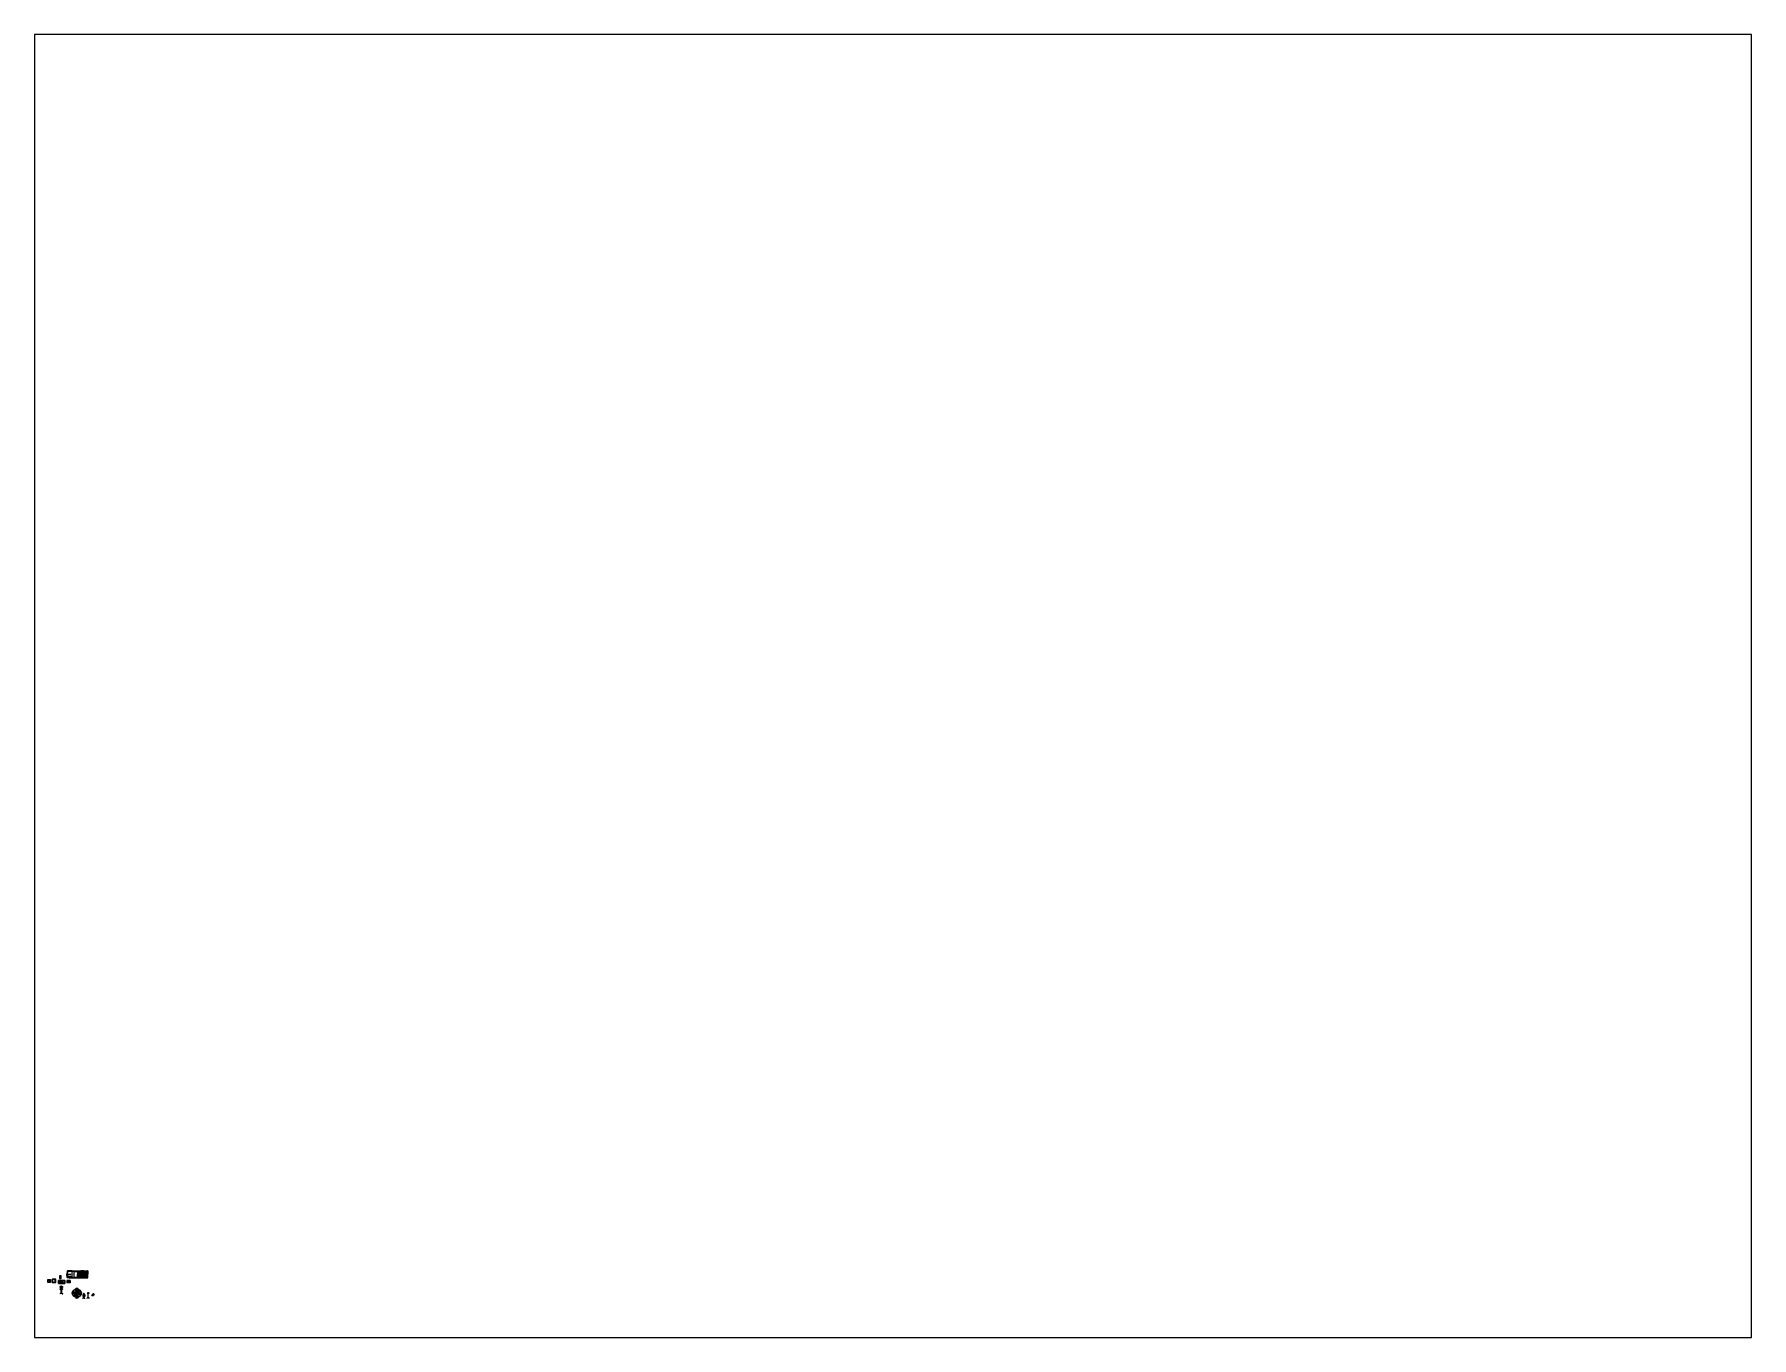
# Paper-space layout 'Layout1' of a CAD drawing. Header units: metres. Extents: x 26 to 231, y 20 to 176.
# The model-space entities are those that its viewports show. They can reach past a viewport. Long polylines and large blocks are cut down to what shows.
import ezdxf

# ---------------------------------------------------------------- set-up
doc = ezdxf.new("R2010")
doc.units = ezdxf.units.M
for name, color, linetype in [('Edges', 7, 'Continuous'), ('MUROS EDIFICIOS', 4, 'Continuous'), ('Piezas Sanit.', 9, 'Continuous'), ('www.dwgautocad.com', 7, 'Continuous')]:
    doc.layers.add(name, color=color, linetype=linetype)

# ---------------------------------------------------------------- blocks, each defined once
blk = doc.blocks.new('LVD')
for p, q in [((0.35, 0), (-0.35, 0)), ((-0.35, 0), (-0.35, -0.67)), ((0.35, -0.67), (0.35, 0)), ((0.35, -0.03), (-0.35, -0.03)), ((0.35, -0.18), (-0.35, -0.18)), ((-0.32, -0.7), (0.32, -0.7)), ((-0.31, -0.07), (0.09, -0.07)), ((-0.31, -0.12), (-0.31, -0.07)), ((-0.31, -0.12), (0.09, -0.12)), ((-0.27, -0.26), (-0.27, -0.57)), ((-0.25, -0.26), (-0.25, -0.57)), ((0.22, -0.21), (-0.22, -0.21)), ((0.22, -0.23), (-0.22, -0.23)), ((-0.22, -0.6), (0.22, -0.6)), ((-0.22, -0.62), (-0.08, -0.62)), ((-0.21, -0.09), (-0.19, -0.09)), ((-0.21, -0.11), (-0.21, -0.09)), ((-0.21, -0.11), (-0.19, -0.11)), ((-0.19, -0.11), (-0.19, -0.09)), ((-0.17, -0.11), (-0.17, -0.09)), ((-0.17, -0.09), (-0.15, -0.09)), ((-0.17, -0.11), (-0.15, -0.11)), ((-0.15, -0.11), (-0.15, -0.09)), ((-0.13, -0.11), (-0.13, -0.09)), ((-0.13, -0.09), (-0.11, -0.09)), ((-0.13, -0.11), (-0.11, -0.11)), ((-0.11, -0.11), (-0.11, -0.09)), ((-0.09, -0.11), (-0.09, -0.09)), ((-0.09, -0.09), (-0.07, -0.09)), ((-0.09, -0.11), (-0.07, -0.11)), ((-0.07, -0.11), (-0.07, -0.09)), ((-0.05, -0.11), (-0.05, -0.09)), ((-0.05, -0.09), (-0.03, -0.09)), ((-0.05, -0.11), (-0.03, -0.11)), ((-0.04, -0.65), (0.04, -0.65)), ((-0.03, -0.11), (-0.03, -0.09)), ((-0.01, -0.11), (-0.01, -0.09)), ((-0.01, -0.09), (0.01, -0.09)), ((-0.01, -0.11), (0.01, -0.11)), ((0.01, -0.11), (0.01, -0.09)), ((0.08, -0.62), (0.22, -0.62)), ((0.09, -0.12), (0.09, -0.07)), ((0.25, -0.57), (0.25, -0.26)), ((0.27, -0.57), (0.27, -0.26)), ((0.29, -0.12), (0.29, -0.08)), ((0.31, -0.08), (0.29, -0.08)), ((0.31, -0.12), (0.29, -0.12)), ((0.31, -0.12), (0.31, -0.08))]:
    blk.add_line(p, q)
for centre, radius in [((-0.25, -0.1), 0.0186), ((0.18, -0.1), 0.0577), ((0.18, -0.1), 0.0377)]:
    blk.add_circle(centre, radius)
for centre, radius, start, end in [((-0.32, -0.67), 0.03, 180, 270), ((-0.22, -0.26), 0.05, 90, 180), ((-0.22, -0.57), 0.05, 180, 270), ((-0.22, -0.26), 0.03, 90, 180), ((-0.22, -0.57), 0.03, 180, 270), ((-0.08, -0.64), 0.02, 14.4775, 90), ((-0.04, -0.63), 0.02, 194.4775, 270), ((0.04, -0.63), 0.02, 270, 345.5225), ((0.08, -0.64), 0.02, 90, 165.5225), ((0.22, -0.26), 0.05, 0, 90), ((0.22, -0.26), 0.03, 0, 90), ((0.22, -0.57), 0.03, 270, 360), ((0.22, -0.57), 0.05, 270, 360), ((0.32, -0.67), 0.03, 270, 0)]:
    blk.add_arc(centre, radius, start, end)
blk = doc.blocks.new('lavadora')
at = {"lineweight": 18, "ltscale": 0.1}
blk.add_lwpolyline([(608.93, 865.39), (608.93, 866.29), (609.83, 866.29), (609.83, 865.39)], close=True, dxfattribs=at)
at = {"lineweight": 20, "ltscale": 0.1}
blk.add_lwpolyline([(608.93, 865.39), (609.83, 865.39), (609.83, 865.29), (608.93, 865.29)], close=True, dxfattribs=at)
at = {"lineweight": 5, "ltscale": 0.1}
blk.add_lwpolyline([(608.94, 865.38), (609.82, 865.38), (609.82, 865.3), (608.94, 865.3)], close=True, dxfattribs=at)
at = {"lineweight": 0, "ltscale": 0.1}
for points in [[(609.01, 866.21), (609.01, 866.25, -0.414214), (609.03, 866.27), (609.17, 866.27, -0.414214), (609.19, 866.25), (609.19, 866.21)], [(609.03, 865.51), (609.03, 866.19), (609.71, 866.19, -0.414214), (609.73, 866.17), (609.73, 865.51, -0.414214), (609.71, 865.49), (609.05, 865.49, -0.414214)]]:
    blk.add_lwpolyline(points, format="xyb", close=True, dxfattribs=at)
at = {"lineweight": 5, "ltscale": 0.1}
blk.add_lwpolyline([(609.01, 865.51), (609.01, 866.21), (609.71, 866.21, -0.414214), (609.75, 866.17), (609.75, 865.51, -0.414214), (609.71, 865.47), (609.05, 865.47, -0.414214)], format="xyb", close=True, dxfattribs=at)
at = {"lineweight": 0, "ltscale": 0.1}
blk.add_lwpolyline([(609.18, 865.32), (609.18, 865.36), (609.31, 865.36), (609.31, 865.32)], close=True, dxfattribs=at)
for centre, radius in [((608.98, 865.34), 0.0348), ((609.06, 865.34), 0.0348), ((609.13, 865.35), 0.0208)]:
    blk.add_circle(centre, radius, dxfattribs=at)
blk = doc.blocks.new('Pickup1')
at = {"linetype": 'ByBlock'}
for p, q in [((0.05, 0.79), (0, 0)), ((0.05, -0.79), (0, 0)), ((0.1, 0.84), (0.05, 0.79)), ((0.15, 0.86), (0.1, 0.84)), ((0.3, 0.86), (0.15, 0.86)), ((1.24, 0.66), (0.18, 0.63)), ((0.21, 0.82), (0.35, 0.83)), ((0.38, 0.84), (0.3, 0.86)), ((1.27, 0.86), (3.43, 0.86)), ((1.41, 0.75), (1.75, 0.69)), ((1.57, 0.79), (1.88, 0.71)), ((2.62, 0.79), (1.57, 0.79)), ((1.88, 0.71), (2.57, 0.71)), ((1.96, 0.71), (1.9, 0.79)), ((2.57, 0.71), (2.62, 0.79)), ((2.62, 0.66), (2.67, 0.69)), ((2.62, 0.66), (2.62, 0)), ((2.62, -0.66), (2.62, 0)), ((2.67, 0.69), (2.67, 0)), ((2.67, -0.69), (2.67, 0)), ((2.72, 0), (2.72, 0.81)), ((2.72, 0.81), (4.98, 0.81)), ((2.72, 0), (2.72, -0.81)), ((2.77, 0), (2.77, 0.76)), ((2.77, 0.76), (3.27, 0.76)), ((2.77, 0), (2.77, -0.76)), ((3.27, 0.76), (3.33, 0.63)), ((3.4, 0.58), (4.07, 0.58)), ((4.09, 0.86), (5.03, 0.86)), ((4.19, 0.76), (4.13, 0.63)), ((4.19, 0.76), (4.93, 0.76)), ((4.9, 0.89), (5.08, 0.89)), ((4.9, 0.86), (4.9, 0.89)), ((4.93, 0.76), (4.93, 0)), ((4.93, -0.76), (4.93, 0)), ((4.98, 0.81), (4.98, 0)), ((4.98, -0.81), (4.98, 0)), ((5.03, 0.86), (5.03, 0)), ((5.03, -0.86), (5.03, 0)), ((5.13, 0.84), (5.13, 0)), ((5.13, -0.84), (5.13, 0)), ((0.1, -0.84), (0.05, -0.79)), ((0.15, -0.86), (0.1, -0.84)), ((0.3, -0.86), (0.15, -0.86)), ((1.24, -0.66), (0.18, -0.63)), ((0.21, -0.82), (0.35, -0.83)), ((0.38, -0.84), (0.3, -0.86)), ((1.27, -0.86), (3.43, -0.86)), ((1.41, -0.75), (1.75, -0.69)), ((1.57, -0.79), (1.88, -0.71)), ((2.62, -0.79), (1.57, -0.79)), ((1.88, -0.71), (2.57, -0.71)), ((1.96, -0.71), (1.9, -0.79)), ((2.57, -0.71), (2.62, -0.79)), ((2.62, -0.66), (2.67, -0.69)), ((2.72, -0.81), (4.98, -0.81)), ((2.77, -0.76), (3.27, -0.76)), ((3.27, -0.76), (3.33, -0.63)), ((3.4, -0.58), (4.07, -0.58)), ((4.09, -0.86), (5.03, -0.86)), ((4.19, -0.76), (4.13, -0.63)), ((4.19, -0.76), (4.93, -0.76)), ((4.9, -0.86), (4.9, -0.89)), ((4.9, -0.89), (5.08, -0.89))]:
    blk.add_line(p, q, dxfattribs=at)
at = {"color": 40, "linetype": 'ByBlock'}
for p, q in [((0.23, 0.03), (0.97, 0.05)), ((2.87, 0.61), (3.28, 0.61)), ((2.87, 0.46), (4.83, 0.46)), ((2.87, 0.3), (4.83, 0.3)), ((2.87, 0.15), (4.83, 0.15)), ((2.87, 0), (4.83, 0)), ((4.19, 0.61), (4.83, 0.61)), ((0.23, -0.03), (0.97, -0.05)), ((2.87, -0.15), (4.83, -0.15)), ((2.87, -0.3), (4.83, -0.3)), ((2.87, -0.46), (4.83, -0.46)), ((2.87, -0.61), (3.28, -0.61)), ((4.19, -0.61), (4.83, -0.61))]:
    blk.add_line(p, q, dxfattribs=at)
at = {"linetype": 'ByBlock'}
for centre, radius, start, end in [((4.85, -0.02), 4.78, 170.5917, 179.7072), ((4.85, 0.02), 4.78, 180.2928, 189.4083), ((0.22, 0.74), 0.0762, 94.3987, 168.3158), ((0.96, -2.96), 3.84, 85.3187, 99.1246), ((3.45, 0.02), 2.24, 162.3167, 180.4883), ((3.45, -0.02), 2.24, 179.5117, 197.6833), ((1.4, 0.67), 0.0762, 79.3803, 162.3167), ((7.23, 0.14), 5.5, 174.3026, 181.4552), ((3.4, 0.66), 0.0762, 203.9625, 270), ((3.76, -1.27), 2.16, 81.2026, 98.7974), ((4.07, 0.66), 0.0762, 270, 336.0375), ((5.08, 0.84), 0.0508, 0, 90), ((0.22, -0.74), 0.0762, 191.6842, 265.6013), ((0.96, 2.96), 3.84, 260.8754, 274.6813), ((1.4, -0.67), 0.0762, 197.6833, 280.6197), ((7.23, -0.14), 5.5, 178.5448, 185.6974), ((3.4, -0.66), 0.0762, 90, 156.0375), ((3.76, 1.27), 2.16, 261.2026, 278.7974), ((4.07, -0.66), 0.0762, 23.9625, 90), ((5.08, -0.84), 0.0508, 270, 0)]:
    blk.add_arc(centre, radius, start, end, dxfattribs=at)
blk = doc.blocks.new('A$C078B449A')
for p, q in [((0.32, 0.2), (0.01, 0.02)), ((0.32, 0.18), (0.02, 0)), ((0.09, 1.84), (0.32, 1.69)), ((0.32, 1.72), (0.09, 1.84)), ((0.09, 1.51), (0.32, 1.36)), ((0.32, 1.39), (0.09, 1.51)), ((0.32, 1.08), (0.09, 1.2)), ((0.09, 1.19), (0.32, 1.05)), ((0.32, 0.2), (0.32, 1.83)), ((0.61, 1.84), (0.39, 1.69)), ((0.39, 1.72), (0.61, 1.84)), ((0.39, 1.83), (0.39, 0.2)), ((0.61, 1.51), (0.39, 1.36)), ((0.39, 1.39), (0.61, 1.51)), ((0.39, 1.08), (0.61, 1.2)), ((0.61, 1.19), (0.39, 1.05)), ((0.39, 0.2), (0.7, 0.02)), ((0.39, 0.18), (0.69, 0.01))]:
    blk.add_line(p, q)
for centre, radius in [((0.01, 0.01), 0.00951), ((0.06, 1.86), 0.04), ((0.06, 1.53), 0.04), ((0.06, 1.22), 0.04), ((0.35, 1.89), 0.0705), ((0.65, 1.86), 0.04), ((0.65, 1.53), 0.04), ((0.65, 1.22), 0.04), ((0.69, 0.01), 0.00747)]:
    blk.add_circle(centre, radius)
blk.add_arc((0.35, 0.19), 0.0369, 162.9053, 17.0947)
blk = doc.blocks.new('SOMBRILLA')
at = {"color": 7, "linetype": 'Continuous'}
for p, q in [((-29, 8), (-33, 8)), ((-30, 5), (0, 0)), ((-30, 3), (0, 0)), ((-30, 0), (0, 0)), ((-30, 0), (0, 0)), ((0, 0), (-29, 8)), ((-28, 10), (0, 0)), ((-27, 13), (0, 0)), ((-26, 15), (0, 0)), ((-26, -15), (0, 0)), ((-25, -17), (0, 0)), ((-23, -19), (0, 0)), ((0, 0), (-21, -21)), ((-19, -23), (0, 0)), ((-17, -25), (0, 0)), ((-15, 26), (0, 0)), ((-15, 26), (0, 0)), ((-15, -26), (0, 0)), ((-15, -26), (0, 0)), ((-13, 27), (0, 0)), ((-10, 28), (0, 0)), ((-9, 29), (-9, 32)), ((0, 0), (-8, 29)), ((-5, 30), (0, 0)), ((-3, 30), (0, 0)), ((0, 30), (0, 0)), ((15, 26), (0, 0)), ((15, 26), (0, 0)), ((17, 25), (0, 0)), ((19, 23), (0, 0)), ((0, 0), (21, 21)), ((23, 19), (0, 0)), ((25, 17), (0, 0)), ((26, 15), (0, 0)), ((30, 0), (0, 0)), ((26, -15), (0, 0)), ((30, 0), (0, 0)), ((27, -13), (0, 0)), ((30, -3), (0, 0)), ((30, -5), (0, 0)), ((0, 0), (29, -8)), ((28, -10), (0, 0)), ((15, -26), (0, 0)), ((15, -26), (0, 0)), ((13, -27), (0, 0)), ((10, -28), (0, 0)), ((0, 0), (8, -29)), ((5, -30), (0, 0)), ((0, -30), (0, 0)), ((3, -30), (0, 0)), ((8, 29), (8, 33)), ((33, 8), (29, 8)), ((-29, -9), (-32, -9)), ((-8, -29), (-8, -33)), ((9, -29), (9, -32)), ((33, -8), (29, -8))]:
    blk.add_line(p, q, dxfattribs=at)
blk.add_circle((0, 0), 30, dxfattribs=at)
for centre, start, end in [((-22, 0), 140.7687, 220.8391), ((-21, 0), 140.7687, 220.8391), ((0, 22), 50.7687, 130.8391), ((0, 21), 50.7687, 130.8391), ((21, 0), 320.7687, 40.8391), ((23, 0), 320.7687, 40.8391), ((0, -21), 230.7687, 310.8391), ((0, -22), 230.7687, 310.8391)]:
    blk.add_arc(centre, 13.1, start, end, dxfattribs=at)
blk = doc.blocks.new('3 Clothes Hangers rs')
at = {"layer": 'Edges'}
for p, q in [((-1.67, 0.08), (-1.68, 0)), ((-1.67, 0.07), (-1.68, 0)), ((-1.67, 0.11), (-1.66, 0.15)), ((-1.67, 0.11), (-1.66, 0.15)), ((-1.67, 0.12), (-1.66, 0.14)), ((-1.66, 0.12), (-1.67, 0.1)), ((-1.67, 0.12), (-1.67, 0.1)), ((-1.67, 0.1), (-1.67, 0.11)), ((-1.67, 0.1), (-1.67, 0.11)), ((-1.67, 0.1), (-1.67, 0.08)), ((-1.67, 0.1), (-1.67, 0.08)), ((-1.67, 0.1), (-1.67, 0.1)), ((-1.67, 0.1), (-1.67, 0.09)), ((-1.67, 0.1), (-1.67, 0.1)), ((-1.67, 0.1), (-1.67, 0.09)), ((-1.67, 0.08), (-1.67, 0.07)), ((-1.66, 0.01), (-1.67, -0.04)), ((-1.66, 0.02), (-1.64, 0.22)), ((-1.65, 0.21), (-1.66, 0.19)), ((-1.65, 0.19), (-1.66, 0.16)), ((-1.66, 0.19), (-1.66, 0.16)), ((-1.66, 0.15), (-1.66, 0.16)), ((-1.66, 0.15), (-1.66, 0.16)), ((-1.66, 0.15), (-1.66, 0.14)), ((-1.66, 0.15), (-1.66, 0.14)), ((-1.66, 0.14), (-1.66, 0.15)), ((-1.66, 0.14), (-1.66, 0.15)), ((-1.66, 0.15), (-1.66, 0.15)), ((-1.66, 0.15), (-1.66, 0.15)), ((-1.66, 0.12), (-1.66, 0.14)), ((-1.66, 0.01), (-1.65, 0.11)), ((-1.66, 0.01), (-1.66, 0.02)), ((-1.66, 0.01), (-1.66, -0.05)), ((-1.66, 0.01), (-1.66, 0.01)), ((-1.65, 0.23), (-1.64, 0.26)), ((-1.65, 0.21), (-1.65, 0.23)), ((-1.65, 0.21), (-1.65, 0.23)), ((-1.65, 0.23), (-1.64, 0.23)), ((-1.65, 0.21), (-1.65, 0.2)), ((-1.65, 0.19), (-1.65, 0.21)), ((-1.65, 0.19), (-1.65, 0.21)), ((-1.65, 0.2), (-1.65, 0.19)), ((-1.65, 0.18), (-1.64, 0.19)), ((-1.65, 0.17), (-1.64, 0.19)), ((-1.65, 0.14), (-1.65, 0.18)), ((-1.65, 0.17), (-1.65, 0.17)), ((-1.65, 0.17), (-1.65, 0.17)), ((-1.65, 0.16), (-1.65, 0.17)), ((-1.65, 0.15), (-1.65, 0.16)), ((-1.65, 0.14), (-1.65, 0.15)), ((-1.65, 0.13), (-1.65, 0.15)), ((-1.65, 0.14), (-1.65, 0.13)), ((-1.65, 0.14), (-1.65, 0.11)), ((-1.65, 0.11), (-1.65, 0.13)), ((-1.63, 0.29), (-1.64, 0.27)), ((-1.63, 0.28), (-1.64, 0.28)), ((-1.63, 0.28), (-1.64, 0.24)), ((-1.64, 0.27), (-1.64, 0.28)), ((-1.64, 0.28), (-1.63, 0.28)), ((-1.63, 0.28), (-1.64, 0.27)), ((-1.64, 0.27), (-1.64, 0.27)), ((-1.64, 0.27), (-1.64, 0.26)), ((-1.64, 0.27), (-1.64, 0.26)), ((-1.64, 0.27), (-1.64, 0.24)), ((-1.64, 0.23), (-1.64, 0.26)), ((-1.64, 0.26), (-1.64, 0.26)), ((-1.64, 0.26), (-1.64, 0.26)), ((-1.64, 0.26), (-1.64, 0.26)), ((-1.64, 0.26), (-1.64, 0.26)), ((-1.64, 0.24), (-1.64, 0.22)), ((-1.64, 0.24), (-1.64, 0.22)), ((-1.64, 0.21), (-1.64, 0.22)), ((-1.64, 0.19), (-1.64, 0.21)), ((-1.62, 0.35), (-1.63, 0.34)), ((-1.62, 0.35), (-1.63, 0.34)), ((-1.63, 0.34), (-1.63, 0.33)), ((-1.63, 0.34), (-1.63, 0.34)), ((-1.63, 0.34), (-1.63, 0.33)), ((-1.63, 0.34), (-1.63, 0.34)), ((-1.63, 0.34), (-1.63, 0.34)), ((-1.63, 0.34), (-1.63, 0.33)), ((-1.63, 0.34), (-1.63, 0.34)), ((-1.63, 0.34), (-1.63, 0.34)), ((-1.62, 0.34), (-1.63, 0.33)), ((-1.63, 0.34), (-1.62, 0.34)), ((-1.63, 0.3), (-1.62, 0.33)), ((-1.63, 0.33), (-1.63, 0.32)), ((-1.63, 0.33), (-1.63, 0.32)), ((-1.63, 0.3), (-1.62, 0.33)), ((-1.63, 0.32), (-1.62, 0.33)), ((-1.63, 0.32), (-1.63, 0.3)), ((-1.63, 0.32), (-1.63, 0.32)), ((-1.63, 0.32), (-1.63, 0.32)), ((-1.63, 0.32), (-1.63, 0.3)), ((-1.63, 0.32), (-1.63, 0.32)), ((-1.63, 0.32), (-1.63, 0.32)), ((-1.63, 0.32), (-1.63, 0.32)), ((-1.63, 0.32), (-1.63, 0.32)), ((-1.63, 0.32), (-1.63, 0.32)), ((-1.63, 0.32), (-1.63, 0.32)), ((-1.63, 0.32), (-1.63, 0.32)), ((-1.63, 0.32), (-1.63, 0.32)), ((-1.63, 0.3), (-1.63, 0.32)), ((-1.63, 0.32), (-1.63, 0.32)), ((-1.63, 0.29), (-1.63, 0.3)), ((-1.63, 0.3), (-1.63, 0.29)), ((-1.62, 0.3), (-1.63, 0.29)), ((-1.63, 0.3), (-1.63, 0.29)), ((-1.63, 0.29), (-1.63, 0.3)), ((-1.63, 0.3), (-1.63, 0.29)), ((-1.63, 0.29), (-1.63, 0.29)), ((-1.63, 0.29), (-1.63, 0.28)), ((-1.63, 0.29), (-1.63, 0.29)), ((-1.63, 0.29), (-1.63, 0.28)), ((-1.63, 0.28), (-1.63, 0.29)), ((-1.63, 0.29), (-1.63, 0.29)), ((-1.63, 0.29), (-1.63, 0.29)), ((-1.63, 0.29), (-1.63, 0.29)), ((-1.63, 0.29), (-1.63, 0.29)), ((-1.63, 0.29), (-1.63, 0.29)), ((-1.63, 0.29), (-1.63, 0.29)), ((-1.63, 0.29), (-1.63, 0.29)), ((-1.63, 0.28), (-1.63, 0.28)), ((-1.63, 0.28), (-1.63, 0.28)), ((-1.63, 0.28), (-1.63, 0.28)), ((-1.63, 0.28), (-1.63, 0.28)), ((-1.63, 0.28), (-1.63, 0.28)), ((-1.57, 0.38), (-1.62, 0.35)), ((-1.57, 0.38), (-1.62, 0.35)), ((-1.61, 0.35), (-1.62, 0.34)), ((-1.62, 0.34), (-1.62, 0.35)), ((-1.62, 0.34), (-1.6, 0.35)), ((-1.62, 0.34), (-1.62, 0.35)), ((-1.62, 0.35), (-1.62, 0.35)), ((-1.62, 0.34), (-1.61, 0.35)), ((-1.61, 0.35), (-1.62, 0.34)), ((-1.62, 0.34), (-1.62, 0.34)), ((-1.62, 0.34), (-1.62, 0.34)), ((-1.62, 0.33), (-1.62, 0.34)), ((-1.62, 0.34), (-1.62, 0.34)), ((-1.62, 0.34), (-1.62, 0.34)), ((-1.62, 0.34), (-1.62, 0.34)), ((-1.62, 0.34), (-1.62, 0.34)), ((-1.62, 0.34), (-1.62, 0.34)), ((-1.62, 0.34), (-1.62, 0.34)), ((-1.62, 0.34), (-1.62, 0.34)), ((-1.62, 0.34), (-1.62, 0.34)), ((-1.62, 0.34), (-1.62, 0.34)), ((-1.62, 0.34), (-1.62, 0.34)), ((-1.62, 0.34), (-1.62, 0.34)), ((-1.62, 0.33), (-1.62, 0.34)), ((-1.62, 0.33), (-1.62, 0.34)), ((-1.62, 0.34), (-1.62, 0.34)), ((-1.62, 0.34), (-1.62, 0.34)), ((-1.62, 0.34), (-1.62, 0.34)), ((-1.62, 0.34), (-1.62, 0.34)), ((-1.62, 0.34), (-1.62, 0.34)), ((-1.62, 0.34), (-1.62, 0.34)), ((-1.62, 0.34), (-1.62, 0.34)), ((-1.62, 0.34), (-1.62, 0.34)), ((-1.62, 0.34), (-1.62, 0.34)), ((-1.62, 0.34), (-1.62, 0.34)), ((-1.62, 0.34), (-1.62, 0.34)), ((-1.62, 0.34), (-1.62, 0.34)), ((-1.62, 0.34), (-1.62, 0.34)), ((-1.62, 0.34), (-1.62, 0.34)), ((-1.62, 0.34), (-1.62, 0.34)), ((-1.62, 0.34), (-1.62, 0.34)), ((-1.62, 0.34), (-1.62, 0.34)), ((-1.62, 0.34), (-1.62, 0.34)), ((-1.62, 0.34), (-1.62, 0.34)), ((-1.62, 0.34), (-1.62, 0.34)), ((-1.62, 0.34), (-1.62, 0.34)), ((-1.62, 0.34), (-1.62, 0.34)), ((-1.62, 0.3), (-1.62, 0.33)), ((-1.62, 0.33), (-1.62, 0.33)), ((-1.62, 0.26), (-1.62, 0.22)), ((-1.62, 0.22), (-1.62, 0.21)), ((-1.62, 0.21), (-1.62, 0.18)), ((-1.62, 0.18), (-1.61, 0.11)), ((-1.6, 0.35), (-1.61, 0.35)), ((-1.61, 0.35), (-1.61, 0.35)), ((-1.61, 0.35), (-1.61, 0.35)), ((-1.61, 0.35), (-1.61, 0.35)), ((-1.61, 0.35), (-1.61, 0.35)), ((-1.61, 0.35), (-1.61, 0.35)), ((-1.61, 0.35), (-1.61, 0.35)), ((-1.61, 0.35), (-1.61, 0.35)), ((-1.61, 0.35), (-1.61, 0.35)), ((-1.61, 0.35), (-1.61, 0.35)), ((-1.61, 0.35), (-1.61, 0.35)), ((-1.61, 0.35), (-1.6, 0.35)), ((-1.61, 0.35), (-1.61, 0.35)), ((-1.61, 0.35), (-1.61, 0.35)), ((-1.61, 0.11), (-1.61, 0.1)), ((-1.61, 0.1), (-1.61, 0.07)), ((-1.61, 0.07), (-1.61, 0.07)), ((-1.61, 0.07), (-1.61, 0.06)), ((-1.61, 0.06), (-1.61, 0.05)), ((-1.61, 0.05), (-1.61, 0.04)), ((-1.6, 0.04), (-1.61, -0.02)), ((-1.61, 0.04), (-1.61, 0.02)), ((-1.61, 0.02), (-1.61, 0.01)), ((-1.61, 0.01), (-1.61, -0.01)), ((-1.52, 0.39), (-1.6, 0.35)), ((-1.6, 0.35), (-1.6, 0.36)), ((-1.6, 0.36), (-1.59, 0.36)), ((-1.6, 0.36), (-1.6, 0.35)), ((-1.59, 0.36), (-1.6, 0.36)), ((-1.6, 0.36), (-1.6, 0.36)), ((-1.6, 0.36), (-1.6, 0.36)), ((-1.6, 0.36), (-1.6, 0.35)), ((-1.6, 0.35), (-1.6, 0.36)), ((-1.6, 0.36), (-1.59, 0.36)), ((-1.6, 0.35), (-1.6, 0.35)), ((-1.6, 0.35), (-1.6, 0.35)), ((-1.6, 0.35), (-1.6, 0.35)), ((-1.59, 0.1), (-1.6, 0.09)), ((-1.6, 0.09), (-1.6, 0.08)), ((-1.6, 0.08), (-1.6, 0.07)), ((-1.6, 0.07), (-1.6, 0.07)), ((-1.6, 0.07), (-1.6, 0.07)), ((-1.6, 0.06), (-1.6, 0.07)), ((-1.6, 0.05), (-1.6, 0.06)), ((-1.6, 0.05), (-1.6, 0.06)), ((-1.6, 0.06), (-1.6, 0.06)), ((-1.6, 0.04), (-1.6, 0.05)), ((-1.6, 0.05), (-1.6, 0.04)), ((-1.6, 0.04), (-1.6, 0.04)), ((-1.6, 0.04), (-1.59, 0.04)), ((-1.6, 0.04), (-1.6, 0.04)), ((-1.57, 0.37), (-1.59, 0.36)), ((-1.59, 0.36), (-1.59, 0.36)), ((-1.59, 0.36), (-1.59, 0.36)), ((-1.58, 0.36), (-1.59, 0.36)), ((-1.59, 0.36), (-1.59, 0.36)), ((-1.59, 0.36), (-1.59, 0.36)), ((-1.59, 0.36), (-1.59, 0.36)), ((-1.59, 0.36), (-1.59, 0.36)), ((-1.59, 0.36), (-1.59, 0.36)), ((-1.58, 0.25), (-1.59, 0.22)), ((-1.58, 0.24), (-1.59, 0.22)), ((-1.59, 0.22), (-1.59, 0.21)), ((-1.59, 0.2), (-1.59, 0.21)), ((-1.59, 0.19), (-1.59, 0.2)), ((-1.59, 0.2), (-1.59, 0.13)), ((-1.58, 0.13), (-1.59, 0.13)), ((-1.59, 0.12), (-1.59, 0.13)), ((-1.59, 0.12), (-1.59, 0.13)), ((-1.59, 0.13), (-1.59, 0.13)), ((-1.59, 0.13), (-1.59, 0.13)), ((-1.59, 0.13), (-1.59, 0.13)), ((-1.59, 0.12), (-1.59, 0.12)), ((-1.59, 0.12), (-1.59, 0.12)), ((-1.59, 0.12), (-1.59, 0.12)), ((-1.59, 0.12), (-1.59, 0.1)), ((-1.59, 0.1), (-1.59, 0.1)), ((-1.59, 0.04), (-1.59, 0.04)), ((-1.57, 0.38), (-1.58, 0.38)), ((-1.57, 0.38), (-1.58, 0.38)), ((-1.56, 0.38), (-1.58, 0.36)), ((-1.58, 0.32), (-1.58, 0.3)), ((-1.58, 0.32), (-1.58, 0.32)), ((-1.58, 0.32), (-1.58, 0.32)), ((-1.58, 0.3), (-1.58, 0.28)), ((-1.58, 0.3), (-1.58, 0.28)), ((-1.58, 0.28), (-1.58, 0.25)), ((-1.58, 0.28), (-1.58, 0.27)), ((-1.58, 0.27), (-1.58, 0.24)), ((-1.58, 0.27), (-1.58, 0.25)), ((-1.58, 0.25), (-1.58, 0.25)), ((-1.58, 0.09), (-1.58, 0.13)), ((-1.58, 0.04), (-1.58, 0.05)), ((-1.58, 0.04), (-1.58, 0.04)), ((-1.57, 0.38), (-1.55, 0.39)), ((-1.57, 0.38), (-1.55, 0.39)), ((-1.57, 0.37), (-1.54, 0.39)), ((-1.57, 0.38), (-1.57, 0.38)), ((-1.56, 0.38), (-1.57, 0.37)), ((-1.57, 0.38), (-1.57, 0.38)), ((-1.56, 0.38), (-1.57, 0.37)), ((-1.57, 0.37), (-1.57, 0.37)), ((-1.56, 0.38), (-1.53, 0.4)), ((-1.54, 0.39), (-1.56, 0.38)), ((-1.56, 0.38), (-1.54, 0.39)), ((-1.56, 0.38), (-1.56, 0.38)), ((-1.56, 0.38), (-1.56, 0.38)), ((-1.53, 0.41), (-1.55, 0.39)), ((-1.55, 0.39), (-1.55, 0.39)), ((-1.54, 0.39), (-1.55, 0.39)), ((-1.55, 0.39), (-1.55, 0.39)), ((-1.55, 0.39), (-1.55, 0.39)), ((-1.55, 0.39), (-1.55, 0.39)), ((-1.55, 0.39), (-1.55, 0.39)), ((-1.55, 0.39), (-1.55, 0.39)), ((-1.55, 0.39), (-1.55, 0.39)), ((-1.54, 0.39), (-1.55, 0.39)), ((-1.55, 0.39), (-1.55, 0.39)), ((-1.54, 0.39), (-1.55, 0.39)), ((-1.55, 0.39), (-1.55, 0.39)), ((-1.54, 0.39), (-1.55, 0.39)), ((-1.55, 0.04), (-1.55, 0.05)), ((-1.53, 0.01), (-1.55, 0.04)), ((-1.55, 0.04), (-1.55, 0.04)), ((-1.53, 0.4), (-1.54, 0.39)), ((-1.53, 0.4), (-1.54, 0.4)), ((-1.53, 0.4), (-1.54, 0.39)), ((-1.53, 0.4), (-1.54, 0.39)), ((-1.54, 0.39), (-1.54, 0.39)), ((-1.54, 0.39), (-1.54, 0.39)), ((-1.54, 0.39), (-1.53, 0.39)), ((-1.54, 0.39), (-1.53, 0.39)), ((-1.54, 0.39), (-1.54, 0.39)), ((-1.54, 0.39), (-1.54, 0.39)), ((-1.54, 0.39), (-1.54, 0.39)), ((-1.54, 0.39), (-1.54, 0.39)), ((-1.54, 0.39), (-1.54, 0.39)), ((-1.55, 0.39), (-1.54, 0.39)), ((-1.54, 0.39), (-1.54, 0.39)), ((-1.54, 0.39), (-1.54, 0.39)), ((-1.54, 0.39), (-1.54, 0.39)), ((-1.54, 0.39), (-1.54, 0.39)), ((-1.53, 0.39), (-1.54, 0.39)), ((-1.54, 0.39), (-1.54, 0.39)), ((-1.54, 0.39), (-1.54, 0.39)), ((-1.53, 0.41), (-1.53, 0.41)), ((-1.53, 0.41), (-1.52, 0.41)), ((-1.53, 0.41), (-1.53, 0.41)), ((-1.53, 0.41), (-1.53, 0.41)), ((-1.53, 0.41), (-1.52, 0.41)), ((-1.53, 0.41), (-1.53, 0.41)), ((-1.53, 0.41), (-1.53, 0.4)), ((-1.53, 0.4), (-1.53, 0.41)), ((-1.53, 0.41), (-1.53, 0.41)), ((-1.53, 0.4), (-1.53, 0.41)), ((-1.53, 0.4), (-1.53, 0.41)), ((-1.53, 0.41), (-1.53, 0.41)), ((-1.53, 0.41), (-1.53, 0.41)), ((-1.53, 0.41), (-1.53, 0.41)), ((-1.53, 0.4), (-1.53, 0.41)), ((-1.53, 0.41), (-1.53, 0.41)), ((-1.53, 0.41), (-1.53, 0.41)), ((-1.53, 0.41), (-1.53, 0.41)), ((-1.53, 0.41), (-1.53, 0.41)), ((-1.53, 0.41), (-1.53, 0.4)), ((-1.53, 0.4), (-1.53, 0.41)), ((-1.53, 0.41), (-1.53, 0.41)), ((-1.52, 0.41), (-1.53, 0.4)), ((-1.53, 0.4), (-1.51, 0.41)), ((-1.53, 0.4), (-1.53, 0.41)), ((-1.53, 0.41), (-1.53, 0.41)), ((-1.53, 0.4), (-1.53, 0.4)), ((-1.53, 0.4), (-1.53, 0.4)), ((-1.53, 0.4), (-1.53, 0.4)), ((-1.53, 0.4), (-1.53, 0.4)), ((-1.53, 0.4), (-1.53, 0.4)), ((-1.53, 0.4), (-1.53, 0.4)), ((-1.53, 0.4), (-1.53, 0.4)), ((-1.53, 0.4), (-1.53, 0.4)), ((-1.53, 0.4), (-1.53, 0.4)), ((-1.53, 0.4), (-1.53, 0.4)), ((-1.53, 0.4), (-1.53, 0.4)), ((-1.53, 0.4), (-1.53, 0.4)), ((-1.53, 0.4), (-1.53, 0.4)), ((-1.53, 0.4), (-1.53, 0.4)), ((-1.52, 0.4), (-1.53, 0.4)), ((-1.53, 0.4), (-1.53, 0.4)), ((-1.53, 0.4), (-1.53, 0.4)), ((-1.53, 0.4), (-1.53, 0.4)), ((-1.53, 0.4), (-1.53, 0.4)), ((-1.53, 0.4), (-1.52, 0.4)), ((-1.53, 0.4), (-1.53, 0.4)), ((-1.53, 0.4), (-1.53, 0.4)), ((-1.53, 0.4), (-1.53, 0.4)), ((-1.53, 0.4), (-1.53, 0.4)), ((-1.53, 0.4), (-1.53, 0.4)), ((-1.53, 0.4), (-1.53, 0.4)), ((-1.53, 0.4), (-1.53, 0.4)), ((-1.53, 0.4), (-1.53, 0.4)), ((-1.53, 0.4), (-1.53, 0.4)), ((-1.53, 0.4), (-1.53, 0.4)), ((-1.53, 0.4), (-1.53, 0.4)), ((-1.53, 0.4), (-1.53, 0.4)), ((-1.53, 0.4), (-1.53, 0.4)), ((-1.53, 0.4), (-1.53, 0.4)), ((-1.53, 0.4), (-1.53, 0.4)), ((-1.53, 0.4), (-1.53, 0.39)), ((-1.53, 0.4), (-1.53, 0.4)), ((-1.52, 0.4), (-1.53, 0.4)), ((-1.53, 0.4), (-1.53, 0.4)), ((-1.53, 0.39), (-1.53, 0.39)), ((-1.53, 0.39), (-1.53, 0.39)), ((-1.52, 0.41), (-1.52, 0.41)), ((-1.52, 0.41), (-1.52, 0.4)), ((-1.52, 0.41), (-1.52, 0.41)), ((-1.52, 0.41), (-1.52, 0.41)), ((-1.52, 0.41), (-1.52, 0.41)), ((-1.51, 0.41), (-1.52, 0.41)), ((-1.52, 0.41), (-1.52, 0.41)), ((-1.52, 0.41), (-1.52, 0.41)), ((-1.52, 0.4), (-1.52, 0.41)), ((-1.52, 0.41), (-1.52, 0.41)), ((-1.52, 0.4), (-1.52, 0.41)), ((-1.52, 0.41), (-1.51, 0.41)), ((-1.51, 0.41), (-1.52, 0.41)), ((-1.51, 0.41), (-1.52, 0.4)), ((-1.51, 0.41), (-1.52, 0.41)), ((-1.51, 0.41), (-1.52, 0.41)), ((-1.51, 0.41), (-1.52, 0.41)), ((-1.52, 0.41), (-1.52, 0.4)), ((-1.52, 0.4), (-1.52, 0.4)), ((-1.52, 0.39), (-1.52, 0.4)), ((-1.52, 0.4), (-1.52, 0.4)), ((-1.52, 0.4), (-1.52, 0.4)), ((-1.52, 0.4), (-1.52, 0.4)), ((-1.52, 0.4), (-1.52, 0.4)), ((-1.52, 0.4), (-1.52, 0.4)), ((-1.52, 0.4), (-1.52, 0.4)), ((-1.52, 0.4), (-1.52, 0.4)), ((-1.52, 0.4), (-1.52, 0.4)), ((-1.52, 0.4), (-1.52, 0.4)), ((-1.52, 0.4), (-1.52, 0.4)), ((-1.52, 0.4), (-1.52, 0.4)), ((-1.52, 0.39), (-1.52, 0.38)), ((-1.52, 0.39), (-1.52, 0.39)), ((-1.52, 0.39), (-1.52, 0.39)), ((-1.51, 0.38), (-1.52, 0.39)), ((-1.52, 0.38), (-1.51, 0.38)), ((-1.5, 0.43), (-1.51, 0.41)), ((-1.51, 0.42), (-1.5, 0.43)), ((-1.51, 0.41), (-1.5, 0.42)), ((-1.5, 0.42), (-1.51, 0.41)), ((-1.5, 0.42), (-1.51, 0.42)), ((-1.51, 0.42), (-1.51, 0.41)), ((-1.5, 0.42), (-1.51, 0.41)), ((-1.5, 0.41), (-1.51, 0.4)), ((-1.51, 0.41), (-1.51, 0.41)), ((-1.51, 0.41), (-1.51, 0.41)), ((-1.51, 0.41), (-1.51, 0.41)), ((-1.51, 0.41), (-1.51, 0.41)), ((-1.51, 0.41), (-1.51, 0.41)), ((-1.51, 0.41), (-1.51, 0.41)), ((-1.51, 0.41), (-1.51, 0.41)), ((-1.51, 0.41), (-1.51, 0.41)), ((-1.51, 0.41), (-1.51, 0.41)), ((-1.51, 0.41), (-1.51, 0.41)), ((-1.51, 0.41), (-1.51, 0.41)), ((-1.5, 0.41), (-1.51, 0.41)), ((-1.51, 0.41), (-1.5, 0.41)), ((-1.51, 0.41), (-1.51, 0.41)), ((-1.51, 0.41), (-1.51, 0.4)), ((-1.51, 0.4), (-1.5, 0.41)), ((-1.51, 0.4), (-1.5, 0.41)), ((-1.51, 0.41), (-1.51, 0.41)), ((-1.51, 0.41), (-1.51, 0.41)), ((-1.51, 0.41), (-1.51, 0.41)), ((-1.51, 0.41), (-1.5, 0.41)), ((-1.51, 0.41), (-1.51, 0.41)), ((-1.51, 0.41), (-1.51, 0.41)), ((-1.51, 0.41), (-1.5, 0.41)), ((-1.51, 0.41), (-1.51, 0.41)), ((-1.51, 0.41), (-1.51, 0.41)), ((-1.51, 0.41), (-1.51, 0.41)), ((-1.51, 0.41), (-1.51, 0.41)), ((-1.51, 0.41), (-1.51, 0.41)), ((-1.51, 0.41), (-1.51, 0.41)), ((-1.51, 0.41), (-1.51, 0.41)), ((-1.51, 0.41), (-1.51, 0.41)), ((-1.51, 0.41), (-1.51, 0.41)), ((-1.51, 0.41), (-1.51, 0.41)), ((-1.51, 0.41), (-1.51, 0.41)), ((-1.51, 0.4), (-1.51, 0.4)), ((-1.51, 0.4), (-1.51, 0.4)), ((-1.51, 0.4), (-1.51, 0.4)), ((-1.51, 0.4), (-1.51, 0.4)), ((-1.51, 0.39), (-1.51, 0.4)), ((-1.51, 0.39), (-1.51, 0.4)), ((-1.51, 0.4), (-1.51, 0.4)), ((-1.51, 0.39), (-1.5, 0.38)), ((-1.51, 0.39), (-1.51, 0.39)), ((-1.5, 0.38), (-1.51, 0.39)), ((-1.51, 0.38), (-1.51, 0.39)), ((-1.51, 0.38), (-1.51, 0.38)), ((-1.51, 0.38), (-1.5, 0.38)), ((-1.51, 0.38), (-1.51, 0.38)), ((-1.51, 0.38), (-1.5, 0.38)), ((-1.51, 0.37), (-1.51, 0.38)), ((-1.51, 0.37), (-1.5, 0.37)), ((-1.5, 0.62), (-1.5, 0.62)), ((-1.5, 0.62), (-1.5, 0.62)), ((-1.5, 0.62), (-1.5, 0.62)), ((-1.5, 0.62), (-1.5, 0.43)), ((-1.5, 0.43), (-1.5, 0.42)), ((-1.5, 0.43), (-1.5, 0.43)), ((-1.5, 0.42), (-1.5, 0.43)), ((-1.5, 0.43), (-1.5, 0.43)), ((-1.5, 0.43), (-1.5, 0.43)), ((-1.5, 0.43), (-1.5, 0.43)), ((-1.5, 0.43), (-1.5, 0.43)), ((-1.5, 0.43), (-1.5, 0.42)), ((-1.5, 0.42), (-1.5, 0.42)), ((-1.5, 0.42), (-1.5, 0.41)), ((-1.5, 0.42), (-1.5, 0.42)), ((-1.5, 0.42), (-1.5, 0.41)), ((-1.5, 0.42), (-1.5, 0.42)), ((-1.5, 0.42), (-1.5, 0.42)), ((-1.5, 0.42), (-1.5, 0.41)), ((-1.5, 0.42), (-1.5, 0.42)), ((-1.5, 0.42), (-1.5, 0.42)), ((-1.5, 0.41), (-1.5, 0.41)), ((-1.5, 0.41), (-1.5, 0.41)), ((-1.5, 0.41), (-1.5, 0.41)), ((-1.5, 0.41), (-1.5, 0.41)), ((-1.5, 0.41), (-1.5, 0.41)), ((-1.5, 0.41), (-1.5, 0.41)), ((-1.5, 0.4), (-1.5, 0.41)), ((-1.5, 0.41), (-1.5, 0.41)), ((-1.5, 0.41), (-1.5, 0.41)), ((-1.5, 0.41), (-1.5, 0.41)), ((-1.5, 0.41), (-1.5, 0.41)), ((-1.5, 0.41), (-1.5, 0.41)), ((-1.5, 0.41), (-1.5, 0.41)), ((-1.5, 0.41), (-1.5, 0.41)), ((-1.5, 0.41), (-1.5, 0.41)), ((-1.5, 0.41), (-1.5, 0.41)), ((-1.5, 0.41), (-1.5, 0.41)), ((-1.5, 0.41), (-1.5, 0.41)), ((-1.5, 0.41), (-1.5, 0.41)), ((-1.5, 0.41), (-1.5, 0.41)), ((-1.5, 0.41), (-1.5, 0.41)), ((-1.5, 0.41), (-1.5, 0.41)), ((-1.5, 0.41), (-1.5, 0.41)), ((-1.5, 0.41), (-1.5, 0.4)), ((-1.5, 0.41), (-1.5, 0.41)), ((-1.5, 0.41), (-1.5, 0.41)), ((-1.5, 0.41), (-1.5, 0.41)), ((-1.5, 0.4), (-1.5, 0.38)), ((-1.5, 0.38), (-1.5, 0.38)), ((-1.5, 0.38), (-1.5, 0.38)), ((-1.5, 0.38), (-1.5, 0.38)), ((-1.5, 0.38), (-1.5, 0.38)), ((-1.5, 0.38), (-1.5, 0.38)), ((-1.5, 0.38), (-1.5, 0.38)), ((-1.5, 0.37), (-1.5, 0.38)), ((-1.5, 0.38), (-1.5, 0.38)), ((-1.5, 0.38), (-1.5, 0.38)), ((-1.5, 0.38), (-1.5, 0.38)), ((-1.5, 0.38), (-1.5, 0.37)), ((-1.5, 0.38), (-1.5, 0.38)), ((-1.5, 0.38), (-1.5, 0.38)), ((-1.5, 0.38), (-1.5, 0.38)), ((-1.5, 0.38), (-1.5, 0.38)), ((-1.5, 0.38), (-1.5, 0.38)), ((-1.5, 0.38), (-1.5, 0.37)), ((-1.5, 0.38), (-1.5, 0.38)), ((-1.5, 0.38), (-1.5, 0.38)), ((-1.5, 0.37), (-1.5, 0.36)), ((-1.5, 0.37), (-1.5, 0.36)), ((-1.5, 0.37), (-1.5, 0.37)), ((-1.5, 0.37), (-1.5, 0.37)), ((-1.5, 0.37), (-1.5, 0.37)), ((-1.5, 0.37), (-1.5, 0.36)), ((-1.5, 0.37), (-1.5, 0.37)), ((-1.5, 0.37), (-1.5, 0.36)), ((-1.5, 0.37), (-1.5, 0.37)), ((-1.5, 0.36), (-1.5, 0.36)), ((-1.5, 0.36), (-1.5, 0.36)), ((-1.5, 0.36), (-1.5, 0.36)), ((-1.5, 0.36), (-1.5, 0.34)), ((-1.5, 0.34), (-1.5, 0.33)), ((-1.5, 0.33), (-1.5, 0.29)), ((-1.5, 0.29), (-1.5, 0.25)), ((-1.5, 0.25), (-1.5, 0.23)), ((-1.5, 0.25), (-1.5, 0.25)), ((-1.5, 0.23), (-1.5, 0.2)), ((-1.5, 0.2), (-1.5, 0.18)), ((-1.5, 0.18), (-1.5, 0.14)), ((-1.5, 0.14), (-1.5, 0.04)), ((-1.5, 0.14), (-1.5, 0.14)), ((-1.5, 0.04), (-1.5, 0.02)), ((-1.5, 0.02), (-1.5, 0.01)), ((-1.5, 0.01), (-1.5, 0)), ((-1.5, 0.62), (-1.49, 0.62)), ((-1.41, 0.62), (-1.49, 0.62)), ((-1.5, 0.38), (-1.5, 0.38)), ((-1.5, 0.38), (-1.5, 0.38)), ((-1.41, 0.62), (-1.41, 0.62)), ((-1.41, 0.62), (-1.41, 0.62)), ((-1.41, 0.62), (-1.41, 0.43)), ((-1.41, 0.43), (-1.41, 0.42)), ((-1.41, 0.43), (-1.41, 0.43)), ((-1.39, 0.41), (-1.41, 0.43)), ((-1.41, 0.42), (-1.41, 0.43)), ((-1.41, 0.43), (-1.41, 0.43)), ((-1.41, 0.39), (-1.41, 0.43)), ((-1.41, 0.42), (-1.41, 0.42)), ((-1.41, 0.42), (-1.41, 0.42)), ((-1.41, 0.42), (-1.41, 0.42)), ((-1.41, 0.42), (-1.41, 0.42)), ((-1.41, 0.42), (-1.41, 0.42)), ((-1.41, 0.42), (-1.41, 0.42)), ((-1.41, 0.42), (-1.41, 0.42)), ((-1.41, 0.42), (-1.41, 0.42)), ((-1.41, 0.42), (-1.41, 0.42)), ((-1.41, 0.42), (-1.41, 0.42)), ((-1.41, 0.42), (-1.41, 0.42)), ((-1.39, 0.41), (-1.41, 0.42)), ((-1.39, 0.38), (-1.41, 0.39)), ((-1.41, 0.38), (-1.41, 0.39)), ((-1.39, 0.38), (-1.41, 0.37)), ((-1.41, 0.37), (-1.41, 0.38)), ((-1.41, 0.38), (-1.41, 0.38)), ((-1.41, 0.38), (-1.41, 0.38)), ((-1.41, 0.37), (-1.4, 0.37)), ((-1.41, 0.36), (-1.39, 0.37)), ((-1.41, 0.36), (-1.39, 0.37)), ((-1.4, 0.37), (-1.41, 0.36)), ((-1.4, 0.37), (-1.41, 0.37)), ((-1.41, 0.37), (-1.41, 0.37)), ((-1.41, 0.37), (-1.41, 0.37)), ((-1.41, 0.37), (-1.41, 0.37)), ((-1.41, 0.36), (-1.41, 0.37)), ((-1.41, 0.36), (-1.41, 0.36)), ((-1.41, 0.35), (-1.41, 0.36)), ((-1.41, 0.36), (-1.41, 0.36)), ((-1.41, 0.36), (-1.41, 0.36)), ((-1.41, 0.36), (-1.41, 0.36)), ((-1.41, 0.33), (-1.41, 0.35)), ((-1.41, 0.31), (-1.41, 0.33)), ((-1.41, 0.27), (-1.41, 0.31)), ((-1.41, 0.25), (-1.41, 0.27)), ((-1.41, 0.22), (-1.41, 0.25)), ((-1.41, 0.2), (-1.41, 0.22)), ((-1.41, 0.18), (-1.41, 0.2)), ((-1.41, 0.17), (-1.41, 0.18)), ((-1.41, 0.18), (-1.41, 0.18)), ((-1.41, 0.16), (-1.41, 0.17)), ((-1.41, 0.13), (-1.41, 0.16)), ((-1.41, 0.12), (-1.41, 0.13)), ((-1.41, 0.11), (-1.41, 0.12)), ((-1.41, -0.05), (-1.41, 0.11)), ((-1.38, 0.4), (-1.4, 0.41)), ((-1.4, 0.41), (-1.4, 0.41)), ((-1.4, 0.37), (-1.4, 0.38)), ((-1.39, 0.38), (-1.4, 0.38)), ((-1.4, 0.38), (-1.4, 0.37)), ((-1.4, 0.37), (-1.39, 0.38)), ((-1.39, 0.37), (-1.4, 0.37)), ((-1.38, 0.41), (-1.39, 0.41)), ((-1.39, 0.41), (-1.39, 0.41)), ((-1.39, 0.41), (-1.39, 0.41)), ((-1.39, 0.41), (-1.39, 0.41)), ((-1.39, 0.41), (-1.39, 0.41)), ((-1.39, 0.41), (-1.39, 0.41)), ((-1.39, 0.41), (-1.39, 0.41)), ((-1.39, 0.41), (-1.38, 0.4)), ((-1.39, 0.41), (-1.39, 0.41)), ((-1.39, 0.41), (-1.38, 0.4)), ((-1.39, 0.41), (-1.39, 0.41)), ((-1.39, 0.41), (-1.39, 0.41)), ((-1.39, 0.41), (-1.39, 0.41)), ((-1.39, 0.41), (-1.39, 0.41)), ((-1.39, 0.41), (-1.39, 0.41)), ((-1.38, 0.41), (-1.39, 0.41)), ((-1.39, 0.41), (-1.39, 0.41)), ((-1.39, 0.41), (-1.39, 0.41)), ((-1.39, 0.41), (-1.39, 0.41)), ((-1.39, 0.41), (-1.39, 0.41)), ((-1.39, 0.41), (-1.39, 0.41)), ((-1.39, 0.41), (-1.39, 0.41)), ((-1.39, 0.41), (-1.39, 0.41)), ((-1.39, 0.41), (-1.39, 0.41)), ((-1.39, 0.41), (-1.39, 0.41)), ((-1.39, 0.41), (-1.39, 0.41)), ((-1.39, 0.41), (-1.39, 0.41)), ((-1.39, 0.41), (-1.39, 0.41)), ((-1.39, 0.41), (-1.39, 0.41)), ((-1.39, 0.41), (-1.39, 0.41)), ((-1.39, 0.41), (-1.39, 0.41)), ((-1.39, 0.41), (-1.39, 0.41)), ((-1.39, 0.41), (-1.39, 0.41)), ((-1.39, 0.41), (-1.39, 0.41)), ((-1.39, 0.41), (-1.39, 0.41)), ((-1.39, 0.41), (-1.39, 0.41)), ((-1.39, 0.41), (-1.39, 0.41)), ((-1.39, 0.41), (-1.39, 0.41)), ((-1.39, 0.41), (-1.38, 0.4)), ((-1.38, 0.4), (-1.39, 0.41)), ((-1.39, 0.41), (-1.39, 0.41)), ((-1.39, 0.41), (-1.39, 0.41)), ((-1.39, 0.41), (-1.39, 0.41)), ((-1.39, 0.41), (-1.39, 0.41)), ((-1.39, 0.41), (-1.39, 0.41)), ((-1.39, 0.41), (-1.39, 0.41)), ((-1.39, 0.41), (-1.39, 0.41)), ((-1.39, 0.41), (-1.39, 0.41)), ((-1.39, 0.41), (-1.39, 0.41)), ((-1.39, 0.41), (-1.39, 0.41)), ((-1.39, 0.41), (-1.39, 0.41)), ((-1.39, 0.41), (-1.39, 0.41)), ((-1.39, 0.41), (-1.39, 0.41)), ((-1.39, 0.41), (-1.39, 0.41)), ((-1.39, 0.41), (-1.39, 0.41)), ((-1.39, 0.41), (-1.39, 0.41)), ((-1.39, 0.41), (-1.39, 0.41)), ((-1.39, 0.41), (-1.38, 0.41)), ((-1.39, 0.41), (-1.39, 0.41)), ((-1.39, 0.41), (-1.39, 0.41)), ((-1.39, 0.41), (-1.38, 0.41)), ((-1.39, 0.41), (-1.39, 0.41)), ((-1.39, 0.41), (-1.39, 0.41)), ((-1.39, 0.41), (-1.39, 0.41)), ((-1.39, 0.41), (-1.39, 0.41)), ((-1.39, 0.41), (-1.39, 0.41)), ((-1.39, 0.41), (-1.39, 0.41)), ((-1.39, 0.41), (-1.39, 0.41)), ((-1.39, 0.41), (-1.39, 0.41)), ((-1.39, 0.41), (-1.39, 0.41)), ((-1.39, 0.41), (-1.39, 0.41)), ((-1.39, 0.41), (-1.39, 0.41)), ((-1.39, 0.41), (-1.39, 0.41)), ((-1.39, 0.41), (-1.38, 0.41)), ((-1.39, 0.41), (-1.39, 0.41)), ((-1.39, 0.41), (-1.39, 0.41)), ((-1.39, 0.4), (-1.39, 0.41)), ((-1.39, 0.41), (-1.39, 0.41)), ((-1.39, 0.41), (-1.39, 0.41)), ((-1.39, 0.41), (-1.39, 0.41)), ((-1.39, 0.41), (-1.39, 0.41)), ((-1.39, 0.41), (-1.39, 0.41)), ((-1.39, 0.41), (-1.39, 0.41)), ((-1.39, 0.41), (-1.39, 0.41)), ((-1.39, 0.41), (-1.39, 0.41)), ((-1.39, 0.41), (-1.39, 0.41)), ((-1.39, 0.41), (-1.39, 0.41)), ((-1.39, 0.38), (-1.39, 0.4)), ((-1.38, 0.4), (-1.39, 0.4)), ((-1.39, 0.4), (-1.38, 0.4)), ((-1.37, 0.39), (-1.39, 0.37)), ((-1.39, 0.39), (-1.38, 0.39)), ((-1.38, 0.39), (-1.39, 0.38)), ((-1.39, 0.38), (-1.39, 0.38)), ((-1.39, 0.38), (-1.39, 0.38)), ((-1.39, 0.38), (-1.39, 0.38)), ((-1.39, 0.38), (-1.39, 0.38)), ((-1.39, 0.38), (-1.39, 0.38)), ((-1.39, 0.38), (-1.39, 0.38)), ((-1.39, 0.38), (-1.39, 0.38)), ((-1.39, 0.38), (-1.39, 0.38)), ((-1.39, 0.38), (-1.39, 0.38)), ((-1.39, 0.38), (-1.39, 0.38)), ((-1.39, 0.38), (-1.39, 0.38)), ((-1.39, 0.38), (-1.39, 0.38)), ((-1.39, 0.38), (-1.39, 0.38)), ((-1.39, 0.38), (-1.39, 0.38)), ((-1.39, 0.38), (-1.39, 0.38)), ((-1.39, 0.38), (-1.39, 0.38)), ((-1.39, 0.38), (-1.39, 0.38)), ((-1.39, 0.38), (-1.39, 0.38)), ((-1.39, 0.38), (-1.39, 0.38)), ((-1.39, 0.38), (-1.39, 0.38)), ((-1.39, 0.38), (-1.39, 0.37)), ((-1.39, 0.38), (-1.39, 0.38)), ((-1.39, 0.38), (-1.39, 0.38)), ((-1.39, 0.38), (-1.39, 0.38)), ((-1.39, 0.38), (-1.39, 0.38)), ((-1.39, 0.38), (-1.39, 0.38)), ((-1.39, 0.38), (-1.39, 0.38)), ((-1.39, 0.38), (-1.39, 0.38)), ((-1.39, 0.38), (-1.39, 0.38)), ((-1.39, 0.38), (-1.39, 0.38)), ((-1.39, 0.38), (-1.39, 0.38)), ((-1.39, 0.38), (-1.39, 0.38)), ((-1.39, 0.38), (-1.39, 0.38)), ((-1.39, 0.38), (-1.39, 0.38)), ((-1.39, 0.38), (-1.39, 0.38)), ((-1.39, 0.38), (-1.39, 0.38)), ((-1.39, 0.38), (-1.39, 0.38)), ((-1.39, 0.01), (-1.37, 0.03)), ((-1.39, 0.01), (-1.39, 0.01)), ((-1.37, 0.4), (-1.38, 0.41)), ((-1.38, 0.41), (-1.38, 0.41)), ((-1.38, 0.41), (-1.38, 0.41)), ((-1.38, 0.41), (-1.38, 0.41)), ((-1.38, 0.41), (-1.38, 0.41)), ((-1.38, 0.41), (-1.38, 0.41)), ((-1.38, 0.41), (-1.38, 0.41)), ((-1.38, 0.41), (-1.38, 0.41)), ((-1.38, 0.41), (-1.38, 0.41)), ((-1.38, 0.41), (-1.38, 0.41)), ((-1.38, 0.41), (-1.38, 0.41)), ((-1.38, 0.41), (-1.38, 0.41)), ((-1.38, 0.41), (-1.38, 0.41)), ((-1.38, 0.41), (-1.38, 0.41)), ((-1.38, 0.41), (-1.38, 0.41)), ((-1.38, 0.41), (-1.38, 0.41)), ((-1.38, 0.41), (-1.38, 0.41)), ((-1.38, 0.41), (-1.38, 0.41)), ((-1.38, 0.41), (-1.38, 0.41)), ((-1.38, 0.41), (-1.38, 0.41)), ((-1.38, 0.41), (-1.38, 0.41)), ((-1.38, 0.41), (-1.38, 0.41)), ((-1.38, 0.41), (-1.38, 0.41)), ((-1.38, 0.41), (-1.38, 0.41)), ((-1.38, 0.41), (-1.38, 0.41)), ((-1.38, 0.41), (-1.38, 0.41)), ((-1.38, 0.41), (-1.38, 0.41)), ((-1.38, 0.41), (-1.37, 0.4)), ((-1.38, 0.41), (-1.38, 0.41)), ((-1.38, 0.41), (-1.38, 0.41)), ((-1.38, 0.41), (-1.38, 0.41)), ((-1.38, 0.41), (-1.38, 0.41)), ((-1.38, 0.41), (-1.38, 0.41)), ((-1.38, 0.41), (-1.38, 0.41)), ((-1.38, 0.41), (-1.38, 0.41)), ((-1.38, 0.41), (-1.38, 0.41)), ((-1.38, 0.41), (-1.38, 0.41)), ((-1.38, 0.41), (-1.38, 0.41)), ((-1.38, 0.41), (-1.38, 0.41)), ((-1.38, 0.41), (-1.38, 0.41)), ((-1.38, 0.41), (-1.38, 0.41)), ((-1.38, 0.4), (-1.38, 0.4)), ((-1.38, 0.4), (-1.38, 0.4)), ((-1.38, 0.4), (-1.38, 0.4)), ((-1.38, 0.4), (-1.38, 0.4)), ((-1.38, 0.4), (-1.38, 0.4)), ((-1.38, 0.4), (-1.38, 0.4)), ((-1.38, 0.4), (-1.38, 0.4)), ((-1.38, 0.39), (-1.38, 0.39)), ((-1.36, 0.09), (-1.38, 0.11)), ((-1.38, -0.05), (-1.36, 0.04)), ((-1.37, 0.4), (-1.37, 0.4)), ((-1.37, 0.4), (-1.37, 0.4)), ((-1.37, 0.4), (-1.37, 0.4)), ((-1.37, 0.4), (-1.37, 0.4)), ((-1.37, 0.4), (-1.37, 0.4)), ((-1.37, 0.4), (-1.36, 0.4)), ((-1.37, 0.4), (-1.37, 0.4)), ((-1.36, 0.4), (-1.37, 0.4)), ((-1.37, 0.4), (-1.37, 0.4)), ((-1.37, 0.4), (-1.37, 0.4)), ((-1.37, 0.4), (-1.37, 0.4)), ((-1.37, 0.4), (-1.36, 0.4)), ((-1.37, 0.4), (-1.37, 0.4)), ((-1.36, 0.4), (-1.37, 0.4)), ((-1.37, 0.4), (-1.37, 0.4)), ((-1.37, 0.4), (-1.37, 0.39)), ((-1.37, 0.4), (-1.37, 0.4)), ((-1.37, 0.4), (-1.37, 0.4)), ((-1.37, 0.4), (-1.37, 0.4)), ((-1.37, 0.4), (-1.37, 0.4)), ((-1.37, 0.4), (-1.37, 0.4)), ((-1.37, 0.4), (-1.37, 0.4)), ((-1.37, 0.4), (-1.37, 0.4)), ((-1.37, 0.39), (-1.37, 0.39)), ((-1.37, 0.39), (-1.32, 0.35)), ((-1.37, 0.39), (-1.37, 0.39)), ((-1.37, 0.39), (-1.37, 0.39)), ((-1.36, 0.05), (-1.37, 0.03)), ((-1.37, 0.03), (-1.37, 0.04)), ((-1.36, 0.4), (-1.36, 0.39)), ((-1.36, 0.4), (-1.36, 0.39)), ((-1.36, 0.4), (-1.36, 0.4)), ((-1.36, 0.4), (-1.36, 0.39)), ((-1.36, 0.39), (-1.36, 0.39)), ((-1.36, 0.39), (-1.36, 0.39)), ((-1.36, 0.39), (-1.36, 0.39)), ((-1.36, 0.39), (-1.36, 0.39)), ((-1.36, 0.39), (-1.35, 0.39)), ((-1.36, 0.05), (-1.36, 0.09)), ((-1.36, 0.04), (-1.36, 0.05)), ((-1.36, 0.04), (-1.36, 0.03)), ((-1.36, 0.03), (-1.36, 0.03)), ((-1.36, 0.03), (-1.36, 0.03)), ((-1.35, 0.39), (-1.35, 0.39)), ((-1.35, 0.39), (-1.35, 0.39)), ((-1.35, 0.39), (-1.35, 0.39)), ((-1.35, 0.39), (-1.34, 0.38)), ((-1.34, 0.38), (-1.35, 0.38)), ((-1.33, 0.12), (-1.35, 0.12)), ((-1.35, 0.12), (-1.35, 0.11)), ((-1.35, 0.11), (-1.35, 0.11)), ((-1.34, 0.03), (-1.35, 0.03)), ((-1.34, 0.38), (-1.34, 0.38)), ((-1.34, 0.38), (-1.31, 0.36)), ((-1.32, 0.37), (-1.34, 0.38)), ((-1.34, 0.38), (-1.31, 0.36)), ((-1.34, 0.38), (-1.34, 0.38)), ((-1.34, 0.06), (-1.33, 0.12)), ((-1.34, 0.06), (-1.34, 0.03)), ((-1.33, 0.12), (-1.33, 0.12)), ((-1.33, 0.02), (-1.32, 0.1)), ((-1.33, -0.04), (-1.32, 0.07)), ((-1.33, 0.04), (-1.32, 0.06)), ((-1.32, 0.06), (-1.33, 0.04)), ((-1.33, 0.03), (-1.33, 0.04)), ((-1.33, 0.04), (-1.33, 0.02)), ((-1.33, 0.02), (-1.33, 0.01)), ((-1.33, 0.02), (-1.33, 0.02)), ((-1.33, 0.01), (-1.33, -0.06)), ((-1.31, 0.37), (-1.32, 0.37)), ((-1.3, 0.36), (-1.32, 0.35)), ((-1.32, 0.35), (-1.32, 0.36)), ((-1.29, 0.35), (-1.32, 0.35)), ((-1.31, 0.17), (-1.32, 0.13)), ((-1.31, 0.16), (-1.32, 0.15)), ((-1.32, 0.07), (-1.31, 0.15)), ((-1.32, 0.14), (-1.32, 0.15)), ((-1.32, 0.1), (-1.32, 0.14)), ((-1.32, 0.13), (-1.32, 0.13)), ((-1.32, 0.13), (-1.32, 0.12)), ((-1.32, 0.11), (-1.32, 0.13)), ((-1.32, 0.13), (-1.32, 0.12)), ((-1.32, 0.1), (-1.32, 0.12)), ((-1.32, 0.12), (-1.32, 0.12)), ((-1.32, 0.09), (-1.32, 0.11)), ((-1.32, 0.08), (-1.32, 0.09)), ((-1.32, 0.08), (-1.32, 0.09)), ((-1.32, 0.08), (-1.32, 0.08)), ((-1.32, 0.08), (-1.32, 0.06)), ((-1.32, 0.07), (-1.32, 0.07)), ((-1.32, 0.07), (-1.32, 0.07)), ((-1.32, 0.07), (-1.32, 0.07)), ((-1.32, 0.07), (-1.32, 0.07)), ((-1.32, 0.07), (-1.32, 0.07)), ((-1.32, 0.07), (-1.32, 0.07)), ((-1.32, 0.07), (-1.32, 0.07)), ((-1.32, 0.07), (-1.32, 0.07)), ((-1.31, 0.36), (-1.31, 0.36)), ((-1.31, 0.36), (-1.31, 0.36)), ((-1.3, 0.36), (-1.31, 0.36)), ((-1.31, 0.36), (-1.31, 0.36)), ((-1.31, 0.36), (-1.31, 0.36)), ((-1.31, 0.36), (-1.31, 0.36)), ((-1.31, 0.36), (-1.3, 0.36)), ((-1.31, 0.36), (-1.31, 0.36)), ((-1.31, 0.25), (-1.31, 0.26)), ((-1.31, 0.24), (-1.31, 0.25)), ((-1.31, 0.25), (-1.31, 0.25)), ((-1.31, 0.23), (-1.31, 0.24)), ((-1.31, 0.23), (-1.31, 0.22)), ((-1.31, 0.21), (-1.31, 0.23)), ((-1.3, 0.22), (-1.31, 0.19)), ((-1.31, 0.21), (-1.31, 0.22)), ((-1.31, 0.2), (-1.31, 0.21)), ((-1.31, 0.2), (-1.31, 0.19)), ((-1.31, 0.19), (-1.31, 0.2)), ((-1.31, 0.19), (-1.31, 0.19)), ((-1.31, 0.19), (-1.31, 0.19)), ((-1.31, 0.19), (-1.31, 0.19)), ((-1.31, 0.19), (-1.31, 0.19)), ((-1.31, 0.19), (-1.31, 0.19)), ((-1.31, 0.17), (-1.31, 0.19)), ((-1.31, 0.19), (-1.31, 0.19)), ((-1.31, 0.19), (-1.31, 0.19)), ((-1.31, 0.19), (-1.31, 0.17)), ((-1.31, 0.19), (-1.31, 0.17)), ((-1.31, 0.19), (-1.31, 0.19)), ((-1.31, 0.19), (-1.31, 0.19)), ((-1.31, 0.16), (-1.31, 0.17)), ((-1.31, 0.16), (-1.31, 0.17)), ((-1.31, 0.16), (-1.31, 0.16)), ((-1.31, 0.16), (-1.31, 0.16)), ((-1.31, 0.16), (-1.31, 0.15)), ((-1.3, 0.36), (-1.3, 0.36)), ((-1.3, 0.36), (-1.3, 0.36)), ((-1.29, 0.35), (-1.3, 0.36)), ((-1.3, 0.36), (-1.29, 0.35)), ((-1.3, 0.36), (-1.3, 0.36)), ((-1.3, 0.36), (-1.29, 0.35)), ((-1.3, 0.36), (-1.3, 0.36)), ((-1.3, 0.36), (-1.3, 0.36)), ((-1.3, 0.36), (-1.3, 0.36)), ((-1.3, 0.36), (-1.29, 0.35)), ((-1.3, 0.36), (-1.3, 0.36)), ((-1.29, 0.27), (-1.3, 0.22)), ((-1.29, 0.35), (-1.29, 0.35)), ((-1.29, 0.35), (-1.29, 0.35)), ((-1.29, 0.35), (-1.29, 0.35)), ((-1.29, 0.35), (-1.29, 0.35)), ((-1.29, 0.35), (-1.29, 0.35)), ((-1.29, 0.35), (-1.29, 0.35)), ((-1.28, 0.35), (-1.29, 0.35)), ((-1.29, 0.35), (-1.29, 0.35)), ((-1.29, 0.35), (-1.29, 0.35)), ((-1.28, 0.35), (-1.29, 0.35)), ((-1.29, 0.35), (-1.29, 0.35)), ((-1.29, 0.35), (-1.29, 0.35)), ((-1.29, 0.35), (-1.29, 0.35)), ((-1.29, 0.35), (-1.29, 0.35)), ((-1.29, 0.35), (-1.29, 0.35)), ((-1.29, 0.35), (-1.29, 0.35)), ((-1.29, 0.35), (-1.29, 0.35)), ((-1.29, 0.35), (-1.28, 0.34)), ((-1.29, 0.35), (-1.29, 0.35)), ((-1.29, 0.35), (-1.29, 0.35)), ((-1.29, 0.35), (-1.29, 0.35)), ((-1.29, 0.35), (-1.29, 0.35)), ((-1.29, 0.35), (-1.29, 0.35)), ((-1.29, 0.35), (-1.29, 0.35)), ((-1.29, 0.3), (-1.29, 0.31)), ((-1.29, 0.27), (-1.29, 0.3)), ((-1.28, 0.35), (-1.28, 0.35)), ((-1.28, 0.35), (-1.28, 0.35)), ((-1.28, 0.34), (-1.28, 0.35)), ((-1.28, 0.35), (-1.28, 0.35)), ((-1.28, 0.34), (-1.28, 0.35)), ((-1.27, 0.33), (-1.28, 0.34)), ((-1.28, 0.34), (-1.28, 0.34)), ((-1.28, 0.34), (-1.28, 0.33)), ((-1.28, 0.33), (-1.28, 0.33)), ((-1.28, 0.33), (-1.28, 0.33)), ((-1.28, 0.33), (-1.28, 0.33)), ((-1.27, 0.33), (-1.28, 0.33)), ((-1.28, 0.33), (-1.28, 0.33)), ((-1.28, 0.33), (-1.28, 0.33)), ((-1.28, 0.33), (-1.27, 0.33)), ((-1.28, 0.33), (-1.28, 0.33)), ((-1.28, 0.33), (-1.28, 0.33)), ((-1.28, 0.33), (-1.28, 0.33)), ((-1.28, 0.33), (-1.27, 0.33)), ((-1.27, 0.3), (-1.28, 0.32)), ((-1.27, 0.33), (-1.27, 0.32)), ((-1.27, 0.33), (-1.27, 0.33)), ((-1.27, 0.33), (-1.27, 0.32)), ((-1.27, 0.33), (-1.27, 0.32)), ((-1.27, 0.32), (-1.27, 0.32)), ((-1.27, 0.32), (-1.27, 0.32)), ((-1.27, 0.32), (-1.27, 0.32)), ((-1.27, 0.32), (-1.27, 0.32)), ((-1.27, 0.32), (-1.27, 0.3)), ((-1.27, 0.32), (-1.27, 0.32)), ((-1.27, 0.32), (-1.27, 0.32)), ((-1.27, 0.32), (-1.27, 0.32)), ((-1.27, 0.32), (-1.27, 0.32)), ((-1.27, 0.32), (-1.27, 0.32)), ((-1.27, 0.32), (-1.27, 0.32)), ((-1.27, 0.32), (-1.27, 0.32)), ((-1.27, 0.32), (-1.27, 0.31)), ((-1.27, 0.3), (-1.27, 0.31)), ((-1.26, 0.27), (-1.27, 0.3)), ((-1.26, 0.29), (-1.27, 0.3)), ((-1.27, 0.29), (-1.27, 0.3)), ((-1.27, 0.3), (-1.27, 0.3)), ((-1.27, 0.3), (-1.27, 0.3)), ((-1.27, 0.3), (-1.27, 0.3)), ((-1.27, 0.3), (-1.27, 0.3)), ((-1.27, 0.3), (-1.27, 0.3)), ((-1.27, 0.3), (-1.27, 0.3)), ((-1.27, 0.3), (-1.27, 0.3)), ((-1.27, 0.3), (-1.27, 0.3)), ((-1.27, 0.3), (-1.26, 0.28)), ((-1.26, 0.29), (-1.27, 0.29)), ((-1.27, 0.29), (-1.27, 0.29)), ((-1.27, 0.29), (-1.26, 0.28)), ((-1.27, 0.29), (-1.27, 0.29)), ((-1.26, 0.03), (-1.27, -0.01)), ((-1.26, 0.27), (-1.26, 0.29)), ((-1.26, 0.27), (-1.26, 0.29)), ((-1.26, 0.28), (-1.26, 0.27)), ((-1.26, 0.27), (-1.26, 0.27)), ((-1.26, 0.27), (-1.26, 0.27)), ((-1.26, 0.27), (-1.26, 0.27)), ((-1.26, 0.27), (-1.26, 0.26)), ((-1.26, 0.25), (-1.26, 0.27)), ((-1.26, 0.27), (-1.26, 0.27)), ((-1.26, 0.26), (-1.26, 0.26)), ((-1.26, 0.25), (-1.26, 0.26)), ((-1.26, 0.26), (-1.26, 0.26)), ((-1.26, 0.24), (-1.26, 0.25)), ((-1.26, 0.25), (-1.26, 0.25)), ((-1.26, 0.25), (-1.26, 0.25)), ((-1.26, 0.24), (-1.26, 0.24)), ((-1.25, 0.23), (-1.26, 0.24)), ((-1.25, 0.11), (-1.26, 0.07)), ((-1.26, 0.07), (-1.26, 0.09)), ((-1.26, 0.04), (-1.26, 0.07)), ((-1.26, 0.03), (-1.26, 0.04)), ((-1.26, 0.03), (-1.26, 0.03)), ((-1.25, 0.23), (-1.25, 0.2)), ((-1.25, 0.21), (-1.25, 0.23)), ((-1.25, 0.23), (-1.25, 0.23)), ((-1.25, 0.22), (-1.25, 0.23)), ((-1.25, 0.23), (-1.25, 0.23)), ((-1.25, 0.22), (-1.25, 0.22)), ((-1.25, 0.22), (-1.25, 0.19)), ((-1.25, 0.22), (-1.25, 0.19)), ((-1.25, 0.19), (-1.25, 0.22)), ((-1.25, 0.22), (-1.25, 0.22)), ((-1.25, 0.19), (-1.25, 0.2)), ((-1.25, 0.19), (-1.24, 0.18)), ((-1.25, 0.18), (-1.25, 0.19)), ((-1.25, 0.18), (-1.25, 0.17)), ((-1.25, 0.16), (-1.25, 0.18)), ((-1.25, 0.17), (-1.25, 0.16)), ((-1.24, 0.16), (-1.25, 0.14)), ((-1.25, 0.13), (-1.25, 0.16)), ((-1.25, 0.14), (-1.25, 0.14)), ((-1.24, 0.14), (-1.25, 0.11)), ((-1.25, 0.12), (-1.25, 0.13)), ((-1.25, 0.11), (-1.25, 0.13)), ((-1.25, 0.12), (-1.25, 0.12)), ((-1.25, 0.12), (-1.25, 0.11)), ((-1.25, 0.09), (-1.25, 0.11)), ((-1.25, 0.1), (-1.25, 0.11)), ((-1.25, 0.11), (-1.25, 0.11)), ((-1.25, 0.09), (-1.25, 0.1)), ((-1.25, 0), (-1.25, 0.09)), ((-1.25, 0.08), (-1.25, 0.08)), ((-1.25, 0.08), (-1.25, 0.06)), ((-1.24, -0.03), (-1.25, 0)), ((-1.24, 0.18), (-1.24, 0.18)), ((-1.24, 0.17), (-1.24, 0.18)), ((-1.24, 0.17), (-1.24, 0.16)), ((-1.24, 0.16), (-1.24, 0.17)), ((-1.24, 0.15), (-1.24, 0.16)), ((-1.24, 0.15), (-1.24, 0.16)), ((-1.24, 0.15), (-1.24, 0.14)), ((-1.24, 0.15), (-1.24, 0.14)), ((-1.24, 0.12), (-1.24, 0.14)), ((-1.24, 0.14), (-1.24, 0.11)), ((-1.24, 0.12), (-1.24, 0.08)), ((-1.23, 0.03), (-1.24, 0.08)), ((-1.24, 0.08), (-1.24, 0.07)), ((-1.24, 0.03), (-1.24, 0.07)), ((-1.24, 0.07), (-1.24, 0.06)), ((-1.24, 0.03), (-1.24, 0.06)), ((-1.24, 0.01), (-1.24, 0.03)), ((-1.24, 0), (-1.23, 0.03)), ((-1.24, 0.02), (-1.24, 0.03)), ((-1.24, 0), (-1.24, 0.03)), ((-1.24, 0.01), (-1.24, 0.02)), ((-1.24, 0), (-1.24, 0.02)), ((-1.24, 0), (-1.24, 0.01)), ((-1.24, 0), (-1.24, 0.01)), ((-1.24, 0), (-1.24, 0)), ((-1.24, -0.06), (-1.24, 0)), ((-0.62, 0.67), (-0.61, 0.68)), ((-0.62, 0.66), (-0.62, 0.67)), ((-0.62, 0.65), (-0.62, 0.66)), ((-0.62, 0.65), (-0.61, 0.65)), ((-0.61, 0.68), (-0.6, 0.69)), ((-0.61, 0.67), (-0.6, 0.67)), ((-0.61, 0.66), (-0.61, 0.67)), ((-0.61, 0.66), (-0.61, 0.65)), ((-0.6, 0.69), (-0.59, 0.69)), ((-0.6, 0.67), (-0.6, 0.68)), ((-0.6, 0.68), (-0.59, 0.68)), ((-0.58, 0.69), (-0.59, 0.69)), ((-0.59, 0.68), (-0.58, 0.68)), ((-0.57, 0.7), (-0.58, 0.69)), ((-0.58, 0.68), (-0.57, 0.68)), ((-0.56, 0.7), (-0.57, 0.7)), ((-0.57, 0.68), (-0.56, 0.69)), ((-0.55, 0.7), (-0.56, 0.7)), ((-0.56, 0.69), (-0.55, 0.69)), ((-0.54, 0.7), (-0.55, 0.7)), ((-0.55, 0.69), (-0.54, 0.69)), ((-0.53, 0.71), (-0.54, 0.7)), ((-0.54, 0.69), (-0.52, 0.7)), ((-0.52, 0.71), (-0.53, 0.71)), ((-0.5, 0.71), (-0.52, 0.71)), ((-0.52, 0.7), (-0.51, 0.7)), ((-0.51, 0.7), (-0.5, 0.7)), ((-0.49, 0.71), (-0.5, 0.71)), ((-0.5, 0.7), (-0.49, 0.7)), ((-0.48, 0.72), (-0.49, 0.71)), ((-0.49, 0.7), (-0.48, 0.7)), ((-0.47, 0.72), (-0.48, 0.72)), ((-0.48, 0.7), (-0.47, 0.71)), ((-0.46, 0.72), (-0.47, 0.72)), ((-0.47, 0.71), (-0.46, 0.71)), ((-0.46, 0.72), (-0.45, 0.72)), ((-0.46, 0.71), (-0.45, 0.71)), ((-0.45, 0.72), (-0.44, 0.73)), ((-0.45, 0.72), (-0.45, 0.72)), ((-0.45, 0.71), (-0.44, 0.71)), ((-0.45, 0.71), (-0.45, 0.71)), ((-0.44, 0.73), (-0.43, 0.73)), ((-0.44, 0.73), (-0.44, 0.73)), ((-0.44, 0.73), (-0.44, 0.73)), ((-0.44, 0.71), (-0.43, 0.72)), ((-0.43, 0.73), (-0.42, 0.74)), ((-0.43, 0.73), (-0.43, 0.73)), ((-0.43, 0.72), (-0.42, 0.72)), ((-0.43, 0.72), (-0.43, 0.72)), ((-0.43, 0.72), (-0.43, 0.72)), ((-0.42, 0.74), (-0.41, 0.75)), ((-0.42, 0.74), (-0.42, 0.74)), ((-0.42, 0.74), (-0.42, 0.74)), ((-0.42, 0.72), (-0.4, 0.72)), ((-0.41, 0.75), (-0.4, 0.76)), ((-0.41, 0.75), (-0.41, 0.75)), ((-0.39, 0.86), (-0.4, 0.85)), ((-0.4, 0.85), (-0.4, 0.84)), ((-0.39, 0.85), (-0.4, 0.85)), ((-0.4, 0.85), (-0.4, 0.84)), ((-0.4, 0.85), (-0.4, 0.85)), ((-0.4, 0.85), (-0.4, 0.85)), ((-0.4, 0.85), (-0.39, 0.85)), ((-0.4, 0.85), (-0.4, 0.84)), ((-0.4, 0.84), (-0.4, 0.83)), ((-0.4, 0.84), (-0.4, 0.84)), ((-0.4, 0.84), (-0.4, 0.83)), ((-0.4, 0.84), (-0.4, 0.84)), ((-0.4, 0.84), (-0.4, 0.84)), ((-0.4, 0.83), (-0.39, 0.83)), ((-0.4, 0.83), (-0.4, 0.82)), ((-0.4, 0.83), (-0.4, 0.83)), ((-0.4, 0.82), (-0.4, 0.82)), ((-0.4, 0.82), (-0.4, 0.82)), ((-0.4, 0.82), (-0.4, 0.76)), ((-0.4, 0.76), (-0.39, 0.77)), ((-0.4, 0.76), (-0.4, 0.76)), ((-0.4, 0.72), (-0.4, 0.64)), ((-0.4, 0.72), (-0.39, 0.72)), ((-0.4, -0.47), (-0.4, 0.64)), ((-0.4, 0.64), (-0.39, 0.64)), ((-0.4, 0.64), (-0.4, 0.64)), ((-0.39, 0.86), (-0.39, 0.85)), ((-0.38, 0.86), (-0.39, 0.86)), ((-0.39, 0.86), (-0.39, 0.86)), ((-0.38, 0.86), (-0.39, 0.86)), ((-0.39, 0.86), (-0.39, 0.86)), ((-0.39, 0.86), (-0.39, 0.86)), ((-0.39, 0.86), (-0.38, 0.86)), ((-0.39, 0.86), (-0.39, 0.85)), ((-0.39, 0.85), (-0.39, 0.85)), ((-0.39, 0.83), (-0.39, 0.82)), ((-0.39, 0.82), (-0.38, 0.82)), ((-0.39, 0.82), (-0.39, 0.82)), ((-0.39, 0.82), (-0.39, 0.77)), ((-0.39, 0.77), (-0.39, 0.77)), ((-0.39, 0.77), (-0.39, 0.72)), ((-0.39, 0.72), (-0.39, 0.64)), ((-0.39, -0.47), (-0.39, 0.64)), ((-0.39, 0.64), (-0.39, 0.64)), ((-0.39, 0.64), (-0.37, 0.64)), ((-0.37, 0.86), (-0.38, 0.86)), ((-0.38, 0.86), (-0.38, 0.86)), ((-0.38, 0.86), (-0.38, 0.86)), ((-0.37, 0.86), (-0.38, 0.86)), ((-0.38, 0.86), (-0.37, 0.86)), ((-0.38, 0.86), (-0.37, 0.86)), ((-0.38, 0.86), (-0.37, 0.86)), ((-0.38, 0.86), (-0.37, 0.86)), ((-0.38, 0.86), (-0.37, 0.86)), ((-0.38, 0.86), (-0.37, 0.86)), ((-0.38, 0.86), (-0.37, 0.86)), ((-0.38, 0.86), (-0.37, 0.86)), ((-0.38, 0.86), (-0.37, 0.86)), ((-0.38, 0.82), (-0.37, 0.82)), ((-0.38, 0.82), (-0.38, 0.82)), ((-0.38, 0.82), (-0.38, 0.82)), ((-0.36, 0.85), (-0.37, 0.86)), ((-0.37, 0.86), (-0.37, 0.86)), ((-0.37, 0.85), (-0.37, 0.86)), ((-0.36, 0.85), (-0.37, 0.85)), ((-0.37, 0.85), (-0.37, 0.85)), ((-0.36, 0.85), (-0.37, 0.85)), ((-0.37, 0.85), (-0.37, 0.85)), ((-0.37, 0.82), (-0.36, 0.83)), ((-0.37, 0.82), (-0.37, 0.82)), ((-0.37, 0.82), (-0.37, 0.82)), ((-0.37, 0.82), (-0.37, 0.81)), ((-0.37, 0.81), (-0.36, 0.81)), ((-0.37, 0.81), (-0.36, 0.81)), ((-0.37, 0.81), (-0.37, 0.81)), ((-0.37, 0.81), (-0.37, 0.81)), ((-0.37, 0.81), (-0.37, 0.81)), ((-0.37, 0.81), (-0.37, 0.81)), ((-0.37, 0.81), (-0.37, 0.77)), ((-0.37, 0.81), (-0.37, 0.81)), ((-0.36, 0.77), (-0.37, 0.77)), ((-0.37, 0.77), (-0.37, 0.77)), ((-0.37, 0.77), (-0.37, 0.72)), ((-0.37, 0.72), (-0.37, 0.72)), ((-0.37, 0.72), (-0.33, 0.72)), ((-0.37, 0.72), (-0.37, 0.64)), ((-0.36, 0.64), (-0.37, 0.64)), ((-0.36, 0.85), (-0.36, 0.85)), ((-0.35, 0.84), (-0.36, 0.85)), ((-0.35, 0.85), (-0.36, 0.85)), ((-0.36, 0.85), (-0.36, 0.85)), ((-0.36, 0.84), (-0.36, 0.85)), ((-0.36, 0.84), (-0.36, 0.84)), ((-0.36, 0.83), (-0.36, 0.84)), ((-0.36, 0.83), (-0.36, 0.83)), ((-0.36, 0.81), (-0.36, 0.82)), ((-0.36, 0.81), (-0.35, 0.82)), ((-0.36, 0.82), (-0.35, 0.82)), ((-0.36, 0.82), (-0.36, 0.81)), ((-0.36, 0.82), (-0.36, 0.81)), ((-0.36, 0.82), (-0.36, 0.81)), ((-0.36, 0.82), (-0.36, 0.81)), ((-0.36, 0.82), (-0.36, 0.81)), ((-0.36, 0.82), (-0.36, 0.81)), ((-0.36, 0.82), (-0.36, 0.81)), ((-0.36, 0.82), (-0.36, 0.81)), ((-0.36, 0.82), (-0.36, 0.81)), ((-0.35, 0.77), (-0.36, 0.77)), ((-0.36, -0.47), (-0.36, 0.64)), ((-0.35, 0.84), (-0.35, 0.85)), ((-0.35, 0.83), (-0.35, 0.84)), ((-0.35, 0.83), (-0.35, 0.84)), ((-0.35, 0.84), (-0.35, 0.84)), ((-0.35, 0.82), (-0.35, 0.83)), ((-0.35, 0.82), (-0.35, 0.83)), ((-0.35, 0.83), (-0.35, 0.83)), ((-0.35, 0.82), (-0.35, 0.82)), ((-0.35, 0.76), (-0.35, 0.77)), ((-0.34, 0.75), (-0.35, 0.76)), ((-0.33, 0.74), (-0.34, 0.75)), ((-0.34, 0.75), (-0.34, 0.75)), ((-0.32, 0.73), (-0.33, 0.74)), ((-0.33, 0.74), (-0.33, 0.74)), ((-0.33, 0.74), (-0.33, 0.74)), ((-0.32, 0.72), (-0.33, 0.72)), ((-0.31, 0.73), (-0.32, 0.73)), ((-0.32, 0.73), (-0.32, 0.73)), ((-0.31, 0.72), (-0.32, 0.72)), ((-0.32, 0.72), (-0.32, 0.72)), ((-0.3, 0.73), (-0.31, 0.73)), ((-0.31, 0.73), (-0.31, 0.73)), ((-0.31, 0.71), (-0.31, 0.72)), ((-0.3, 0.71), (-0.31, 0.71)), ((-0.3, 0.72), (-0.3, 0.73)), ((-0.29, 0.72), (-0.3, 0.72)), ((-0.29, 0.71), (-0.3, 0.71)), ((-0.3, 0.71), (-0.3, 0.71)), ((-0.29, 0.72), (-0.28, 0.72)), ((-0.29, 0.72), (-0.29, 0.72)), ((-0.28, 0.71), (-0.29, 0.71)), ((-0.28, 0.72), (-0.27, 0.72)), ((-0.27, 0.7), (-0.28, 0.71)), ((-0.27, 0.72), (-0.26, 0.71)), ((-0.26, 0.7), (-0.27, 0.7)), ((-0.26, 0.71), (-0.24, 0.71)), ((-0.25, 0.7), (-0.26, 0.7)), ((-0.24, 0.7), (-0.25, 0.7)), ((-0.24, 0.71), (-0.23, 0.71)), ((-0.22, 0.7), (-0.24, 0.7)), ((-0.23, 0.71), (-0.22, 0.71)), ((-0.22, 0.71), (-0.21, 0.7)), ((-0.21, 0.69), (-0.22, 0.7)), ((-0.21, 0.7), (-0.2, 0.7)), ((-0.2, 0.69), (-0.21, 0.69)), ((-0.2, 0.7), (-0.19, 0.7)), ((-0.19, 0.69), (-0.2, 0.69)), ((-0.19, 0.7), (-0.18, 0.7)), ((-0.18, 0.68), (-0.19, 0.69)), ((-0.18, 0.7), (-0.17, 0.69)), ((-0.17, 0.68), (-0.18, 0.68)), ((-0.17, 0.69), (-0.15, 0.69)), ((-0.16, 0.68), (-0.17, 0.68)), ((-0.15, 0.68), (-0.16, 0.68)), ((-0.14, 0.69), (-0.15, 0.69)), ((-0.14, 0.67), (-0.15, 0.68)), ((-0.14, 0.68), (-0.14, 0.69)), ((-0.13, 0.67), (-0.14, 0.68)), ((-0.14, 0.67), (-0.14, 0.67)), ((-0.14, 0.66), (-0.14, 0.67)), ((-0.14, 0.66), (-0.14, 0.65)), ((-0.12, 0.65), (-0.14, 0.65)), ((-0.13, 0.66), (-0.13, 0.67)), ((-0.12, 0.65), (-0.13, 0.66)), ((0.52, 0.14), (0.53, 0.15)), ((0.52, 0.13), (0.52, 0.14)), ((0.52, 0.14), (0.52, 0.14)), ((0.52, 0.12), (0.52, 0.13)), ((0.53, 0.12), (0.52, 0.12)), ((0.53, 0.15), (0.54, 0.16)), ((0.53, 0.14), (0.53, 0.15)), ((0.53, 0.15), (0.54, 0.15)), ((0.53, 0.15), (0.53, 0.15)), ((0.53, 0.14), (0.53, 0.14)), ((0.53, 0.13), (0.53, 0.14)), ((0.53, 0.13), (0.53, 0.13)), ((0.53, 0.12), (0.53, 0.13)), ((0.54, 0.12), (0.53, 0.12)), ((0.53, 0.11), (0.53, 0.12)), ((0.54, 0.11), (0.53, 0.11)), ((0.54, 0.16), (0.6, 0.18)), ((0.54, 0.15), (0.6, 0.17)), ((0.54, 0.15), (0.54, 0.15)), ((0.54, 0.11), (0.54, 0.12)), ((0.55, 0.11), (0.54, 0.11)), ((0.55, 0.11), (0.54, 0.11)), ((0.54, 0.11), (0.54, 0.11)), ((0.55, 0.11), (0.55, 0.11)), ((0.55, 0.11), (0.92, 0.11)), ((0.55, 0.11), (0.92, 0.11)), ((0.59, 0.18), (0.59, 0.19)), ((0.59, 0.19), (0.6, 0.19)), ((0.6, 0.18), (0.59, 0.18)), ((0.6, 0.18), (0.73, 0.22)), ((0.6, 0.17), (0.74, 0.21)), ((0.6, 0.19), (0.61, 0.2)), ((0.6, 0.19), (0.6, 0.2)), ((0.6, 0.2), (0.61, 0.2)), ((0.6, 0.19), (0.61, 0.2)), ((0.6, 0.19), (0.6, 0.19)), ((0.6, 0.18), (0.6, 0.19)), ((0.6, 0.19), (0.6, 0.19)), ((0.6, 0.19), (0.6, 0.19)), ((0.6, 0.19), (0.6, 0.19)), ((0.6, 0.19), (0.6, 0.19)), ((0.6, 0.18), (0.6, 0.19)), ((0.6, 0.18), (0.6, 0.18)), ((0.6, 0.18), (0.6, 0.18)), ((0.6, 0.18), (0.6, 0.18)), ((0.6, 0.18), (0.6, 0.18)), ((0.6, 0.18), (0.6, 0.18)), ((0.6, 0.18), (0.6, 0.18)), ((0.6, 0.18), (0.6, 0.18)), ((0.61, 0.17), (0.6, 0.17)), ((0.61, 0.17), (0.6, 0.17)), ((0.6, 0.17), (0.6, 0.17)), ((0.6, 0.17), (0.6, 0.17)), ((0.61, 0.17), (0.6, 0.17)), ((0.6, 0.17), (0.6, 0.17)), ((0.6, 0.17), (0.6, 0.17)), ((0.61, 0.2), (0.71, 0.24)), ((0.61, 0.2), (0.71, 0.23)), ((0.61, 0.2), (0.71, 0.23)), ((0.61, 0.2), (0.61, 0.2)), ((0.61, 0.2), (0.61, 0.2)), ((0.61, 0.2), (0.61, 0.2)), ((0.61, 0.17), (0.61, 0.17)), ((0.61, 0.17), (0.61, 0.17)), ((0.62, 0.17), (0.61, 0.17)), ((0.61, 0.16), (0.61, 0.17)), ((0.61, 0.17), (0.61, 0.17)), ((0.61, 0.17), (0.61, 0.17)), ((0.61, 0.17), (0.61, 0.17)), ((0.61, 0.16), (0.62, 0.16)), ((0.62, 0.17), (0.86, 0.18)), ((0.62, 0.16), (0.86, 0.17)), ((0.95, 0.38), (0.7, 0.38)), ((0.7, 0.36), (0.7, 0.38)), ((0.95, 0.36), (0.7, 0.36)), ((0.7, 0.36), (0.7, 0.31)), ((0.7, 0.3), (0.7, 0.31)), ((0.7, 0.31), (0.7, 0.31)), ((0.7, 0.31), (0.7, 0.29)), ((0.7, 0.3), (0.7, 0.25)), ((0.7, 0.29), (0.71, 0.29)), ((0.7, 0.25), (0.71, 0.24)), ((0.71, 0.29), (0.71, 0.25)), ((0.71, 0.29), (0.72, 0.28)), ((0.71, 0.25), (0.72, 0.24)), ((0.71, 0.24), (0.71, 0.23)), ((0.71, 0.23), (0.73, 0.22)), ((0.71, 0.23), (0.71, 0.23)), ((0.72, 0.28), (0.72, 0.27)), ((0.72, 0.28), (0.72, 0.27)), ((0.72, 0.28), (0.72, 0.27)), ((0.72, 0.28), (0.72, 0.28)), ((0.72, 0.28), (0.77, 0.24)), ((0.72, 0.28), (0.72, 0.28)), ((0.72, 0.27), (0.74, 0.25)), ((0.72, 0.27), (0.75, 0.25)), ((0.72, 0.27), (0.72, 0.27)), ((0.72, 0.27), (0.75, 0.25)), ((0.72, 0.24), (0.75, 0.25)), ((0.72, 0.24), (0.74, 0.25)), ((0.72, 0.24), (0.75, 0.25)), ((0.72, 0.24), (0.74, 0.22)), ((0.72, 0.24), (0.72, 0.24)), ((0.72, 0.24), (0.72, 0.24)), ((0.73, 0.22), (0.74, 0.22)), ((0.74, 0.25), (0.75, 0.25)), ((0.74, 0.22), (0.87, 0.18)), ((0.74, 0.21), (0.86, 0.18)), ((0.75, 0.25), (0.77, 0.24)), ((0.75, 0.25), (0.77, 0.24)), ((0.75, 0.25), (0.75, 0.25)), ((0.75, 0.25), (0.75, 0.25)), ((0.75, 0.25), (0.78, 0.24)), ((0.77, 0.24), (0.77, 0.24)), ((0.77, 0.24), (0.78, 0.24)), ((0.78, 0.24), (0.83, 0.2)), ((0.83, 0.2), (0.89, 0.2)), ((0.86, 0.18), (0.86, 0.17)), ((0.86, 0.17), (0.92, 0.15)), ((0.87, 0.18), (0.88, 0.18)), ((0.87, 0.18), (0.88, 0.17)), ((0.88, 0.18), (0.88, 0.18)), ((0.88, 0.18), (0.88, 0.18)), ((0.89, 0.18), (0.88, 0.18)), ((0.89, 0.17), (0.88, 0.17)), ((0.89, 0.17), (0.88, 0.17)), ((0.88, 0.17), (0.88, 0.17)), ((0.88, 0.17), (0.88, 0.17)), ((0.88, 0.17), (0.93, 0.16)), ((0.89, 0.2), (0.9, 0.2)), ((0.89, 0.2), (0.89, 0.2)), ((0.89, 0.2), (0.89, 0.2)), ((0.89, 0.2), (0.9, 0.2)), ((0.89, 0.2), (0.89, 0.19)), ((0.89, 0.2), (0.89, 0.2)), ((0.89, 0.2), (0.89, 0.2)), ((0.89, 0.2), (0.89, 0.2)), ((0.95, 0.2), (0.89, 0.2)), ((0.89, 0.2), (0.89, 0.2)), ((0.89, 0.2), (0.89, 0.2)), ((0.9, 0.19), (0.89, 0.18)), ((0.9, 0.19), (0.89, 0.18)), ((0.89, 0.19), (0.89, 0.18)), ((0.89, 0.19), (0.89, 0.19)), ((0.89, 0.18), (0.89, 0.17)), ((0.89, 0.18), (0.89, 0.18)), ((0.89, 0.18), (0.89, 0.18)), ((0.89, 0.18), (0.89, 0.17)), ((0.9, 0.2), (0.9, 0.19)), ((0.9, 0.2), (0.9, 0.19)), ((0.9, 0.19), (0.9, 0.19)), ((0.9, 0.19), (0.9, 0.19)), ((0.9, 0.19), (0.9, 0.19)), ((0.9, 0.19), (0.9, 0.19)), ((0.92, 0.15), (0.93, 0.15)), ((0.93, 0.11), (0.92, 0.11)), ((0.92, 0.11), (0.92, 0.11)), ((0.93, 0.11), (0.92, 0.11)), ((0.93, 0.16), (0.94, 0.15)), ((0.93, 0.15), (0.94, 0.14)), ((0.93, 0.15), (0.93, 0.15)), ((0.94, 0.13), (0.93, 0.12)), ((0.93, 0.12), (0.93, 0.12)), ((0.93, 0.12), (0.93, 0.11)), ((0.94, 0.11), (0.93, 0.11)), ((0.94, 0.15), (0.94, 0.15)), ((0.94, 0.15), (0.95, 0.14)), ((0.94, 0.14), (0.94, 0.13)), ((0.94, 0.14), (0.94, 0.14)), ((0.95, 0.13), (0.94, 0.12)), ((0.94, 0.12), (0.94, 0.12)), ((0.94, 0.12), (0.94, 0.11)), ((0.98, 0.46), (0.95, 0.46)), ((0.95, 0.38), (0.95, 0.46)), ((0.95, 0.38), (0.95, 0.36)), ((0.95, 0.36), (0.95, 0.2)), ((0.95, 0.15), (0.95, 0.2)), ((0.98, 0.15), (0.95, 0.15)), ((0.95, 0.14), (0.95, 0.13)), ((0.95, 0.13), (0.95, 0.13)), ((0.98, 0.46), (0.98, 0.41)), ((0.98, 0.41), (0.98, 0.41)), ((0.98, 0.41), (0.98, 0.15)), ((-1.7, -0.59), (-1.7, -0.59)), ((-1.7, -0.59), (-1.7, -0.59)), ((-1.5, -0.59), (-1.7, -0.59)), ((-1.7, -0.59), (-1.7, -0.66)), ((-1.7, -0.66), (-1.7, -0.66)), ((-1.7, -0.66), (-1.7, -0.66)), ((-1.7, -0.66), (-1.69, -0.66)), ((-1.68, 0), (-1.69, -0.07)), ((-1.69, -0.07), (-1.69, -0.09)), ((-1.68, -0.07), (-1.69, -0.09)), ((-1.69, -0.09), (-1.69, -0.09)), ((-1.69, -0.09), (-1.69, -0.1)), ((-1.69, -0.09), (-1.69, -0.1)), ((-1.69, -0.09), (-1.69, -0.09)), ((-1.69, -0.09), (-1.69, -0.09)), ((-1.68, -0.09), (-1.69, -0.09)), ((-1.68, -0.1), (-1.69, -0.1)), ((-1.69, -0.1), (-1.69, -0.1)), ((-1.68, -0.11), (-1.69, -0.1)), ((-1.69, -0.1), (-1.69, -0.1)), ((-1.69, -0.1), (-1.69, -0.1)), ((-1.69, -0.11), (-1.69, -0.1)), ((-1.69, -0.1), (-1.69, -0.1)), ((-1.68, -0.11), (-1.69, -0.11)), ((-1.69, -0.6), (-1.69, -0.6)), ((-1.69, -0.6), (-1.69, -0.6)), ((-1.69, -0.66), (-1.69, -0.6)), ((-1.48, -0.6), (-1.69, -0.6)), ((-1.69, -0.66), (-1.69, -0.66)), ((-1.69, -0.66), (-1.69, -0.66)), ((-1.68, 0), (-1.68, -0.01)), ((-1.68, -0.01), (-1.68, -0.07)), ((-1.68, -0.05), (-1.68, -0.06)), ((-1.68, -0.06), (-1.68, -0.06)), ((-1.68, -0.09), (-1.68, -0.09)), ((-1.68, -0.11), (-1.68, -0.1)), ((-1.67, -0.1), (-1.68, -0.1)), ((-1.68, -0.11), (-1.68, -0.11)), ((-1.68, -0.11), (-1.67, -0.11)), ((-1.67, -0.11), (-1.68, -0.11)), ((-1.68, -0.11), (-1.68, -0.11)), ((-1.68, -0.11), (-1.68, -0.11)), ((-1.68, -0.11), (-1.68, -0.11)), ((-1.68, -0.11), (-1.66, -0.11)), ((-1.68, -0.15), (-1.68, -0.15)), ((-1.68, -0.15), (-1.65, -0.16)), ((-1.67, -0.15), (-1.68, -0.15)), ((-1.68, -0.15), (-1.68, -0.15)), ((-1.68, -0.15), (-1.66, -0.16)), ((-1.67, -0.08), (-1.66, -0.04)), ((-1.67, -0.08), (-1.66, -0.04)), ((-1.67, -0.04), (-1.67, -0.08)), ((-1.66, -0.07), (-1.67, -0.08)), ((-1.67, -0.08), (-1.67, -0.09)), ((-1.67, -0.08), (-1.67, -0.09)), ((-1.67, -0.08), (-1.67, -0.1)), ((-1.67, -0.08), (-1.67, -0.1)), ((-1.67, -0.08), (-1.67, -0.08)), ((-1.67, -0.11), (-1.67, -0.1)), ((-1.67, -0.1), (-1.67, -0.1)), ((-1.67, -0.11), (-1.67, -0.1)), ((-1.67, -0.1), (-1.67, -0.1)), ((-1.67, -0.1), (-1.67, -0.1)), ((-1.67, -0.1), (-1.67, -0.1)), ((-1.67, -0.1), (-1.67, -0.1)), ((-1.67, -0.1), (-1.67, -0.1)), ((-1.66, -0.1), (-1.67, -0.1)), ((-1.67, -0.11), (-1.65, -0.11)), ((-1.67, -0.11), (-1.67, -0.11)), ((-1.66, -0.11), (-1.67, -0.11)), ((-1.67, -0.11), (-1.67, -0.11)), ((-1.66, -0.13), (-1.67, -0.15)), ((-1.66, -0.13), (-1.67, -0.15)), ((-1.65, -0.16), (-1.67, -0.15)), ((-1.67, -0.15), (-1.67, -0.15)), ((-1.66, -0.05), (-1.66, -0.07)), ((-1.64, -0.09), (-1.66, -0.1)), ((-1.66, -0.1), (-1.66, -0.1)), ((-1.66, -0.12), (-1.66, -0.11)), ((-1.65, -0.11), (-1.66, -0.11)), ((-1.66, -0.11), (-1.67, -0.11)), ((-1.65, -0.11), (-1.66, -0.11)), ((-1.66, -0.11), (-1.66, -0.11)), ((-1.66, -0.11), (-1.66, -0.11)), ((-1.66, -0.11), (-1.65, -0.11)), ((-1.66, -0.12), (-1.66, -0.11)), ((-1.66, -0.11), (-1.66, -0.11)), ((-1.66, -0.13), (-1.66, -0.12)), ((-1.66, -0.13), (-1.66, -0.12)), ((-1.66, -0.12), (-1.66, -0.12)), ((-1.65, -0.16), (-1.66, -0.16)), ((-1.66, -0.16), (-1.65, -0.16)), ((-1.65, -0.11), (-1.65, -0.11)), ((-1.65, -0.11), (-1.65, -0.14)), ((-1.65, -0.14), (-1.64, -0.11)), ((-1.64, -0.11), (-1.65, -0.14)), ((-1.65, -0.11), (-1.65, -0.11)), ((-1.65, -0.11), (-1.65, -0.11)), ((-1.65, -0.11), (-1.65, -0.11)), ((-1.65, -0.11), (-1.65, -0.11)), ((-1.65, -0.11), (-1.65, -0.11)), ((-1.65, -0.11), (-1.65, -0.11)), ((-1.65, -0.11), (-1.65, -0.11)), ((-1.65, -0.12), (-1.65, -0.11)), ((-1.64, -0.11), (-1.65, -0.11)), ((-1.65, -0.11), (-1.65, -0.11)), ((-1.65, -0.13), (-1.65, -0.12)), ((-1.65, -0.14), (-1.65, -0.13)), ((-1.65, -0.15), (-1.65, -0.14)), ((-1.65, -0.14), (-1.65, -0.14)), ((-1.65, -0.14), (-1.65, -0.16)), ((-1.65, -0.14), (-1.65, -0.16)), ((-1.65, -0.14), (-1.65, -0.16)), ((-1.65, -0.14), (-1.65, -0.14)), ((-1.65, -0.15), (-1.65, -0.16)), ((-1.64, -0.16), (-1.65, -0.16)), ((-1.65, -0.16), (-1.65, -0.16)), ((-1.65, -0.16), (-1.65, -0.16)), ((-1.64, -0.16), (-1.65, -0.16)), ((-1.64, -0.16), (-1.65, -0.16)), ((-1.65, -0.16), (-1.65, -0.16)), ((-1.65, -0.16), (-1.65, -0.16)), ((-1.65, -0.16), (-1.65, -0.16)), ((-1.65, -0.16), (-1.65, -0.16)), ((-1.65, -0.16), (-1.65, -0.16)), ((-1.65, -0.16), (-1.65, -0.16)), ((-1.65, -0.16), (-1.65, -0.16)), ((-1.65, -0.16), (-1.65, -0.16)), ((-1.65, -0.16), (-1.65, -0.16)), ((-1.65, -0.16), (-1.65, -0.16)), ((-1.65, -0.16), (-1.65, -0.16)), ((-1.65, -0.16), (-1.65, -0.16)), ((-1.65, -0.16), (-1.65, -0.16)), ((-1.65, -0.16), (-1.65, -0.16)), ((-1.64, -0.09), (-1.64, -0.09)), ((-1.64, -0.09), (-1.64, -0.09)), ((-1.63, -0.09), (-1.64, -0.09)), ((-1.62, -0.1), (-1.64, -0.11)), ((-1.64, -0.11), (-1.64, -0.11)), ((-1.64, -0.11), (-1.64, -0.11)), ((-1.64, -0.11), (-1.64, -0.11)), ((-1.64, -0.11), (-1.64, -0.11)), ((-1.63, -0.15), (-1.64, -0.16)), ((-1.64, -0.16), (-1.64, -0.16)), ((-1.64, -0.16), (-1.62, -0.16)), ((-1.64, -0.16), (-1.64, -0.16)), ((-1.64, -0.16), (-1.64, -0.16)), ((-1.62, -0.09), (-1.63, -0.09)), ((-1.63, -0.09), (-1.63, -0.09)), ((-1.63, -0.15), (-1.61, -0.15)), ((-1.62, -0.1), (-1.62, -0.09)), ((-1.62, -0.1), (-1.61, -0.1)), ((-1.62, -0.1), (-1.62, -0.1)), ((-1.62, -0.1), (-1.62, -0.1)), ((-1.62, -0.1), (-1.62, -0.1)), ((-1.62, -0.1), (-1.62, -0.1)), ((-1.61, -0.1), (-1.62, -0.1)), ((-1.62, -0.16), (-1.6, -0.15)), ((-1.61, -0.01), (-1.61, -0.02)), ((-1.61, -0.02), (-1.61, -0.02)), ((-1.61, -0.02), (-1.61, -0.03)), ((-1.61, -0.02), (-1.61, -0.02)), ((-1.61, -0.02), (-1.61, -0.02)), ((-1.61, -0.05), (-1.61, -0.03)), ((-1.61, -0.05), (-1.61, -0.05)), ((-1.61, -0.05), (-1.61, -0.06)), ((-1.61, -0.05), (-1.61, -0.06)), ((-1.61, -0.05), (-1.61, -0.05)), ((-1.61, -0.05), (-1.61, -0.05)), ((-1.61, -0.05), (-1.61, -0.05)), ((-1.61, -0.05), (-1.61, -0.05)), ((-1.61, -0.05), (-1.61, -0.05)), ((-1.61, -0.05), (-1.61, -0.05)), ((-1.61, -0.06), (-1.61, -0.06)), ((-1.61, -0.06), (-1.61, -0.05)), ((-1.61, -0.05), (-1.61, -0.05)), ((-1.61, -0.05), (-1.61, -0.05)), ((-1.61, -0.05), (-1.61, -0.05)), ((-1.61, -0.06), (-1.61, -0.06)), ((-1.61, -0.06), (-1.61, -0.06)), ((-1.61, -0.06), (-1.61, -0.06)), ((-1.61, -0.06), (-1.6, -0.06)), ((-1.61, -0.08), (-1.61, -0.06)), ((-1.61, -0.06), (-1.61, -0.06)), ((-1.6, -0.06), (-1.61, -0.06)), ((-1.6, -0.06), (-1.61, -0.06)), ((-1.61, -0.06), (-1.61, -0.06)), ((-1.61, -0.06), (-1.61, -0.06)), ((-1.61, -0.06), (-1.61, -0.06)), ((-1.61, -0.06), (-1.61, -0.06)), ((-1.61, -0.06), (-1.61, -0.06)), ((-1.61, -0.06), (-1.61, -0.06)), ((-1.61, -0.07), (-1.61, -0.08)), ((-1.61, -0.08), (-1.61, -0.1)), ((-1.61, -0.1), (-1.61, -0.08)), ((-1.61, -0.1), (-1.61, -0.1)), ((-1.61, -0.1), (-1.61, -0.1)), ((-1.61, -0.1), (-1.61, -0.1)), ((-1.61, -0.1), (-1.61, -0.1)), ((-1.61, -0.15), (-1.6, -0.15)), ((-1.6, -0.06), (-1.59, -0.06)), ((-1.59, -0.06), (-1.6, -0.06)), ((-1.59, -0.06), (-1.6, -0.06)), ((-1.6, -0.06), (-1.6, -0.06)), ((-1.6, -0.06), (-1.6, -0.06)), ((-1.6, -0.06), (-1.6, -0.06)), ((-1.6, -0.15), (-1.6, -0.15)), ((-1.6, -0.15), (-1.59, -0.15)), ((-1.6, -0.15), (-1.58, -0.15)), ((-1.6, -0.15), (-1.58, -0.15)), ((-1.6, -0.15), (-1.6, -0.15)), ((-1.6, -0.15), (-1.58, -0.15)), ((-1.6, -0.15), (-1.6, -0.15)), ((-1.6, -0.15), (-1.6, -0.15)), ((-1.56, -0.06), (-1.59, -0.06)), ((-1.59, -0.06), (-1.57, -0.06)), ((-1.58, -0.07), (-1.59, -0.06)), ((-1.59, -0.07), (-1.59, -0.06)), ((-1.59, -0.06), (-1.59, -0.06)), ((-1.58, -0.06), (-1.59, -0.06)), ((-1.59, -0.08), (-1.58, -0.07)), ((-1.59, -0.07), (-1.59, -0.07)), ((-1.59, -0.08), (-1.59, -0.07)), ((-1.58, -0.08), (-1.59, -0.08)), ((-1.59, -0.13), (-1.59, -0.13)), ((-1.58, -0.15), (-1.59, -0.15)), ((-1.58, -0.07), (-1.58, -0.06)), ((-1.58, -0.06), (-1.58, -0.06)), ((-1.56, -0.06), (-1.58, -0.06)), ((-1.58, -0.08), (-1.58, -0.07)), ((-1.58, -0.07), (-1.58, -0.07)), ((-1.58, -0.09), (-1.58, -0.07)), ((-1.58, -0.08), (-1.58, -0.07)), ((-1.58, -0.08), (-1.58, -0.08)), ((-1.58, -0.11), (-1.58, -0.08)), ((-1.58, -0.09), (-1.58, -0.11)), ((-1.58, -0.11), (-1.58, -0.11)), ((-1.58, -0.11), (-1.58, -0.11)), ((-1.58, -0.11), (-1.58, -0.11)), ((-1.58, -0.11), (-1.58, -0.11)), ((-1.58, -0.11), (-1.58, -0.11)), ((-1.58, -0.11), (-1.58, -0.11)), ((-1.58, -0.11), (-1.58, -0.11)), ((-1.58, -0.11), (-1.58, -0.11)), ((-1.58, -0.11), (-1.58, -0.11)), ((-1.58, -0.11), (-1.58, -0.11)), ((-1.58, -0.11), (-1.58, -0.11)), ((-1.58, -0.13), (-1.58, -0.11)), ((-1.58, -0.11), (-1.57, -0.11)), ((-1.58, -0.11), (-1.58, -0.11)), ((-1.58, -0.11), (-1.58, -0.11)), ((-1.58, -0.13), (-1.57, -0.15)), ((-1.58, -0.15), (-1.57, -0.15)), ((-1.58, -0.15), (-1.58, -0.15)), ((-1.58, -0.15), (-1.58, -0.15)), ((-1.58, -0.15), (-1.58, -0.15)), ((-1.58, -0.15), (-1.57, -0.15)), ((-1.58, -0.15), (-1.58, -0.15)), ((-1.58, -0.15), (-1.57, -0.15)), ((-1.58, -0.15), (-1.57, -0.15)), ((-1.57, -0.06), (-1.55, -0.05)), ((-1.56, -0.1), (-1.57, -0.11)), ((-1.56, -0.11), (-1.57, -0.11)), ((-1.57, -0.11), (-1.57, -0.11)), ((-1.57, -0.11), (-1.57, -0.11)), ((-1.57, -0.11), (-1.57, -0.11)), ((-1.57, -0.11), (-1.57, -0.11)), ((-1.56, -0.11), (-1.57, -0.11)), ((-1.57, -0.11), (-1.57, -0.11)), ((-1.57, -0.11), (-1.57, -0.11)), ((-1.57, -0.11), (-1.57, -0.12)), ((-1.57, -0.11), (-1.57, -0.11)), ((-1.57, -0.11), (-1.57, -0.11)), ((-1.56, -0.12), (-1.57, -0.11)), ((-1.57, -0.12), (-1.57, -0.11)), ((-1.57, -0.11), (-1.57, -0.12)), ((-1.57, -0.11), (-1.57, -0.11)), ((-1.57, -0.11), (-1.57, -0.11)), ((-1.57, -0.11), (-1.57, -0.11)), ((-1.57, -0.11), (-1.57, -0.11)), ((-1.57, -0.11), (-1.57, -0.11)), ((-1.57, -0.11), (-1.57, -0.11)), ((-1.57, -0.11), (-1.57, -0.11)), ((-1.57, -0.12), (-1.57, -0.12)), ((-1.57, -0.12), (-1.57, -0.15)), ((-1.57, -0.12), (-1.53, -0.13)), ((-1.57, -0.12), (-1.57, -0.13)), ((-1.57, -0.12), (-1.57, -0.12)), ((-1.57, -0.12), (-1.57, -0.12)), ((-1.57, -0.12), (-1.57, -0.12)), ((-1.57, -0.12), (-1.56, -0.13)), ((-1.57, -0.12), (-1.57, -0.12)), ((-1.57, -0.12), (-1.57, -0.12)), ((-1.57, -0.12), (-1.57, -0.12)), ((-1.57, -0.12), (-1.57, -0.12)), ((-1.57, -0.13), (-1.57, -0.13)), ((-1.56, -0.14), (-1.57, -0.13)), ((-1.57, -0.13), (-1.57, -0.13)), ((-1.56, -0.13), (-1.57, -0.13)), ((-1.57, -0.13), (-1.57, -0.13)), ((-1.56, -0.14), (-1.57, -0.13)), ((-1.57, -0.13), (-1.57, -0.13)), ((-1.57, -0.14), (-1.57, -0.13)), ((-1.57, -0.13), (-1.56, -0.13)), ((-1.57, -0.13), (-1.57, -0.13)), ((-1.57, -0.13), (-1.57, -0.13)), ((-1.57, -0.13), (-1.57, -0.13)), ((-1.57, -0.13), (-1.57, -0.13)), ((-1.57, -0.13), (-1.57, -0.13)), ((-1.57, -0.13), (-1.57, -0.14)), ((-1.56, -0.14), (-1.57, -0.14)), ((-1.57, -0.14), (-1.57, -0.14)), ((-1.57, -0.14), (-1.57, -0.14)), ((-1.57, -0.14), (-1.57, -0.15)), ((-1.57, -0.14), (-1.57, -0.14)), ((-1.57, -0.14), (-1.57, -0.14)), ((-1.57, -0.15), (-1.57, -0.15)), ((-1.57, -0.15), (-1.57, -0.15)), ((-1.57, -0.15), (-1.57, -0.15)), ((-1.57, -0.15), (-1.57, -0.15)), ((-1.57, -0.15), (-1.57, -0.15)), ((-1.57, -0.15), (-1.57, -0.15)), ((-1.57, -0.15), (-1.57, -0.15)), ((-1.57, -0.15), (-1.57, -0.15)), ((-1.56, -0.06), (-1.5, -0.08)), ((-1.56, -0.06), (-1.54, -0.07)), ((-1.56, -0.06), (-1.56, -0.06)), ((-1.56, -0.1), (-1.54, -0.1)), ((-1.56, -0.1), (-1.56, -0.1)), ((-1.55, -0.12), (-1.56, -0.11)), ((-1.55, -0.12), (-1.56, -0.11)), ((-1.56, -0.12), (-1.56, -0.12)), ((-1.56, -0.13), (-1.56, -0.13)), ((-1.56, -0.13), (-1.53, -0.13)), ((-1.56, -0.13), (-1.56, -0.13)), ((-1.54, -0.05), (-1.55, -0.05)), ((-1.55, -0.11), (-1.55, -0.11)), ((-1.55, -0.12), (-1.55, -0.11)), ((-1.55, -0.12), (-1.55, -0.12)), ((-1.53, -0.13), (-1.55, -0.12)), ((-1.54, -0.13), (-1.55, -0.12)), ((-1.55, -0.12), (-1.55, -0.12)), ((-1.55, -0.12), (-1.55, -0.12)), ((-1.52, -0.05), (-1.54, -0.05)), ((-1.54, -0.07), (-1.54, -0.08)), ((-1.54, -0.07), (-1.54, -0.07)), ((-1.54, -0.07), (-1.51, -0.08)), ((-1.53, -0.1), (-1.54, -0.08)), ((-1.54, -0.1), (-1.54, -0.1)), ((-1.54, -0.1), (-1.53, -0.1)), ((-1.54, -0.1), (-1.54, -0.1)), ((-1.54, -0.13), (-1.54, -0.13)), ((-1.54, -0.13), (-1.53, -0.13)), ((-1.52, -0.09), (-1.53, -0.1)), ((-1.53, -0.1), (-1.53, -0.1)), ((-1.53, -0.13), (-1.51, -0.13)), ((-1.53, -0.13), (-1.53, -0.13)), ((-1.53, -0.13), (-1.52, -0.13)), ((-1.53, -0.13), (-1.51, -0.13)), ((-1.5, -0.14), (-1.53, -0.13)), ((-1.5, -0.13), (-1.53, -0.13)), ((-1.53, -0.13), (-1.53, -0.13)), ((-1.53, -0.13), (-1.53, -0.13)), ((-1.5, -0.05), (-1.52, -0.05)), ((-1.52, -0.08), (-1.51, -0.08)), ((-1.52, -0.09), (-1.51, -0.09)), ((-1.51, -0.13), (-1.52, -0.13)), ((-1.51, -0.08), (-1.51, -0.08)), ((-1.51, -0.08), (-1.5, -0.08)), ((-1.51, -0.08), (-1.51, -0.08)), ((-1.51, -0.09), (-1.51, -0.09)), ((-1.51, -0.09), (-1.51, -0.09)), ((-1.51, -0.09), (-1.51, -0.09)), ((-1.5, -0.09), (-1.51, -0.09)), ((-1.5, -0.13), (-1.51, -0.13)), ((-1.5, -0.13), (-1.51, -0.13)), ((-1.51, -0.13), (-1.51, -0.13)), ((-1.5, 0), (-1.5, -0.05)), ((-1.5, -0.05), (-1.5, -0.05)), ((-1.5, -0.05), (-1.5, -0.05)), ((-1.5, -0.05), (-1.5, -0.08)), ((-1.5, -0.08), (-1.5, -0.08)), ((-1.5, -0.08), (-1.5, -0.08)), ((-1.5, -0.08), (-1.5, -0.08)), ((-1.5, -0.08), (-1.5, -0.09)), ((-1.5, -0.08), (-1.5, -0.08)), ((-1.5, -0.09), (-1.5, -0.09)), ((-1.5, -0.09), (-1.5, -0.13)), ((-1.5, -0.13), (-1.5, -0.13)), ((-1.5, -0.13), (-1.5, -0.13)), ((-1.5, -0.13), (-1.5, -0.13)), ((-1.5, -0.13), (-1.5, -0.14)), ((-1.5, -0.13), (-1.5, -0.13)), ((-1.5, -0.13), (-1.5, -0.13)), ((-1.5, -0.14), (-1.5, -0.14)), ((-1.5, -0.59), (-1.5, -0.14)), ((-1.5, -0.59), (-1.5, -0.59)), ((-1.49, -0.59), (-1.49, -0.59)), ((-1.5, -0.59), (-1.5, -0.59)), ((-1.49, -0.59), (-1.48, -0.59)), ((-1.49, -0.59), (-1.5, -0.59)), ((-1.48, -0.6), (-1.49, -0.6)), ((-1.48, -0.59), (-1.42, -0.59)), ((-1.42, -0.6), (-1.48, -0.6)), ((-1.42, -0.59), (-1.42, -0.59)), ((-1.42, -0.59), (-1.42, -0.59)), ((-1.41, -0.59), (-1.42, -0.59)), ((-1.42, -0.6), (-1.42, -0.6)), ((-1.42, -0.6), (-1.22, -0.6)), ((-1.41, -0.05), (-1.4, -0.05)), ((-1.41, -0.08), (-1.41, -0.05)), ((-1.41, -0.08), (-1.38, -0.07)), ((-1.41, -0.08), (-1.41, -0.08)), ((-1.41, -0.09), (-1.41, -0.08)), ((-1.41, -0.09), (-1.41, -0.09)), ((-1.41, -0.09), (-1.41, -0.09)), ((-1.41, -0.09), (-1.38, -0.09)), ((-1.41, -0.13), (-1.41, -0.09)), ((-1.41, -0.13), (-1.35, -0.12)), ((-1.4, -0.13), (-1.41, -0.13)), ((-1.41, -0.13), (-1.41, -0.13)), ((-1.41, -0.13), (-1.41, -0.13)), ((-1.4, -0.13), (-1.41, -0.13)), ((-1.41, -0.13), (-1.4, -0.13)), ((-1.41, -0.13), (-1.41, -0.13)), ((-1.38, -0.13), (-1.41, -0.13)), ((-1.4, -0.13), (-1.41, -0.13)), ((-1.41, -0.13), (-1.41, -0.13)), ((-1.41, -0.13), (-1.41, -0.13)), ((-1.41, -0.13), (-1.41, -0.13)), ((-1.41, -0.13), (-1.41, -0.13)), ((-1.41, -0.13), (-1.39, -0.13)), ((-1.41, -0.13), (-1.41, -0.13)), ((-1.41, -0.13), (-1.41, -0.13)), ((-1.41, -0.13), (-1.41, -0.13)), ((-1.41, -0.13), (-1.41, -0.13)), ((-1.41, -0.13), (-1.41, -0.13)), ((-1.41, -0.59), (-1.41, -0.13)), ((-1.41, -0.59), (-1.41, -0.59)), ((-1.41, -0.59), (-1.41, -0.59)), ((-1.41, -0.59), (-1.21, -0.59)), ((-1.4, -0.05), (-1.39, -0.05)), ((-1.4, -0.05), (-1.4, -0.05)), ((-1.39, -0.12), (-1.4, -0.13)), ((-1.38, -0.13), (-1.4, -0.13)), ((-1.4, -0.13), (-1.4, -0.13)), ((-1.4, -0.13), (-1.4, -0.13)), ((-1.39, -0.05), (-1.38, -0.05)), ((-1.38, -0.12), (-1.39, -0.12)), ((-1.39, -0.12), (-1.39, -0.12)), ((-1.39, -0.13), (-1.38, -0.13)), ((-1.37, -0.03), (-1.38, -0.05)), ((-1.38, -0.06), (-1.38, -0.06)), ((-1.38, -0.06), (-1.38, -0.05)), ((-1.38, -0.05), (-1.38, -0.05)), ((-1.38, -0.06), (-1.37, -0.06)), ((-1.38, -0.07), (-1.36, -0.07)), ((-1.38, -0.07), (-1.38, -0.07)), ((-1.38, -0.07), (-1.38, -0.07)), ((-1.38, -0.09), (-1.37, -0.09)), ((-1.36, -0.12), (-1.38, -0.12)), ((-1.38, -0.13), (-1.36, -0.12)), ((-1.38, -0.13), (-1.38, -0.13)), ((-1.36, -0.13), (-1.38, -0.13)), ((-1.36, -0.13), (-1.38, -0.13)), ((-1.38, -0.13), (-1.38, -0.13)), ((-1.38, -0.13), (-1.38, -0.13)), ((-1.37, -0.06), (-1.37, -0.07)), ((-1.37, -0.06), (-1.37, -0.06)), ((-1.37, -0.06), (-1.37, -0.06)), ((-1.37, -0.06), (-1.37, -0.06)), ((-1.37, -0.06), (-1.35, -0.07)), ((-1.36, -0.07), (-1.37, -0.07)), ((-1.36, -0.09), (-1.37, -0.09)), ((-1.35, -0.07), (-1.36, -0.07)), ((-1.36, -0.07), (-1.36, -0.07)), ((-1.36, -0.07), (-1.36, -0.07)), ((-1.36, -0.07), (-1.35, -0.07)), ((-1.36, -0.07), (-1.36, -0.07)), ((-1.36, -0.07), (-1.35, -0.07)), ((-1.36, -0.07), (-1.36, -0.07)), ((-1.36, -0.07), (-1.36, -0.07)), ((-1.36, -0.07), (-1.36, -0.07)), ((-1.36, -0.07), (-1.36, -0.07)), ((-1.36, -0.07), (-1.36, -0.07)), ((-1.34, -0.09), (-1.36, -0.09)), ((-1.36, -0.09), (-1.35, -0.1)), ((-1.36, -0.13), (-1.36, -0.12)), ((-1.36, -0.12), (-1.35, -0.12)), ((-1.36, -0.12), (-1.35, -0.12)), ((-1.35, -0.12), (-1.36, -0.12)), ((-1.36, -0.12), (-1.36, -0.12)), ((-1.36, -0.12), (-1.35, -0.12)), ((-1.36, -0.13), (-1.36, -0.13)), ((-1.35, -0.13), (-1.36, -0.13)), ((-1.36, -0.13), (-1.36, -0.13)), ((-1.35, -0.07), (-1.35, -0.07)), ((-1.35, -0.07), (-1.35, -0.07)), ((-1.35, -0.07), (-1.35, -0.07)), ((-1.35, -0.07), (-1.35, -0.07)), ((-1.35, -0.07), (-1.33, -0.07)), ((-1.35, -0.07), (-1.34, -0.07)), ((-1.35, -0.07), (-1.35, -0.07)), ((-1.35, -0.07), (-1.35, -0.07)), ((-1.35, -0.07), (-1.35, -0.07)), ((-1.35, -0.07), (-1.35, -0.07)), ((-1.35, -0.1), (-1.34, -0.09)), ((-1.35, -0.1), (-1.32, -0.1)), ((-1.33, -0.11), (-1.35, -0.12)), ((-1.35, -0.12), (-1.34, -0.12)), ((-1.35, -0.12), (-1.35, -0.12)), ((-1.35, -0.12), (-1.35, -0.12)), ((-1.34, -0.12), (-1.35, -0.12)), ((-1.34, -0.12), (-1.35, -0.12)), ((-1.35, -0.12), (-1.35, -0.12)), ((-1.34, -0.12), (-1.35, -0.12)), ((-1.35, -0.13), (-1.35, -0.14)), ((-1.33, -0.14), (-1.35, -0.14)), ((-1.34, -0.07), (-1.34, -0.07)), ((-1.34, -0.07), (-1.34, -0.07)), ((-1.34, -0.07), (-1.34, -0.07)), ((-1.34, -0.07), (-1.33, -0.07)), ((-1.34, -0.07), (-1.34, -0.07)), ((-1.34, -0.07), (-1.34, -0.07)), ((-1.34, -0.07), (-1.34, -0.07)), ((-1.33, -0.08), (-1.34, -0.1)), ((-1.34, -0.1), (-1.33, -0.1)), ((-1.33, -0.12), (-1.34, -0.12)), ((-1.33, -0.12), (-1.34, -0.12)), ((-1.34, -0.12), (-1.34, -0.12)), ((-1.33, -0.06), (-1.33, -0.04)), ((-1.33, -0.06), (-1.33, -0.07)), ((-1.33, -0.08), (-1.33, -0.06)), ((-1.33, -0.07), (-1.33, -0.07)), ((-1.33, -0.07), (-1.33, -0.07)), ((-1.33, -0.08), (-1.33, -0.07)), ((-1.33, -0.07), (-1.33, -0.07)), ((-1.33, -0.08), (-1.33, -0.1)), ((-1.33, -0.08), (-1.33, -0.08)), ((-1.33, -0.1), (-1.33, -0.1)), ((-1.33, -0.1), (-1.32, -0.1)), ((-1.33, -0.1), (-1.33, -0.1)), ((-1.32, -0.1), (-1.33, -0.1)), ((-1.31, -0.11), (-1.33, -0.11)), ((-1.33, -0.12), (-1.33, -0.12)), ((-1.33, -0.13), (-1.33, -0.12)), ((-1.33, -0.12), (-1.33, -0.12)), ((-1.33, -0.16), (-1.32, -0.12)), ((-1.33, -0.15), (-1.32, -0.12)), ((-1.33, -0.16), (-1.32, -0.12)), ((-1.33, -0.12), (-1.33, -0.12)), ((-1.33, -0.12), (-1.33, -0.12)), ((-1.32, -0.12), (-1.33, -0.12)), ((-1.33, -0.12), (-1.33, -0.12)), ((-1.33, -0.12), (-1.33, -0.12)), ((-1.32, -0.12), (-1.33, -0.12)), ((-1.33, -0.13), (-1.33, -0.13)), ((-1.33, -0.13), (-1.33, -0.13)), ((-1.33, -0.13), (-1.33, -0.13)), ((-1.33, -0.13), (-1.33, -0.13)), ((-1.33, -0.13), (-1.32, -0.13)), ((-1.33, -0.16), (-1.32, -0.13)), ((-1.33, -0.14), (-1.33, -0.14)), ((-1.33, -0.14), (-1.33, -0.14)), ((-1.33, -0.16), (-1.33, -0.15)), ((-1.33, -0.16), (-1.33, -0.16)), ((-1.33, -0.16), (-1.33, -0.16)), ((-1.33, -0.16), (-1.32, -0.16)), ((-1.33, -0.16), (-1.33, -0.16)), ((-1.32, -0.16), (-1.33, -0.16)), ((-1.33, -0.16), (-1.33, -0.16)), ((-1.33, -0.16), (-1.32, -0.16)), ((-1.32, -0.03), (-1.32, -0.03)), ((-1.31, -0.09), (-1.32, -0.1)), ((-1.32, -0.1), (-1.3, -0.1)), ((-1.32, -0.1), (-1.32, -0.1)), ((-1.32, -0.1), (-1.32, -0.1)), ((-1.32, -0.1), (-1.32, -0.1)), ((-1.32, -0.1), (-1.31, -0.1)), ((-1.32, -0.1), (-1.32, -0.1)), ((-1.32, -0.1), (-1.32, -0.1)), ((-1.31, -0.11), (-1.32, -0.12)), ((-1.32, -0.12), (-1.32, -0.12)), ((-1.31, -0.12), (-1.32, -0.12)), ((-1.32, -0.13), (-1.32, -0.12)), ((-1.32, -0.12), (-1.32, -0.12)), ((-1.31, -0.12), (-1.32, -0.12)), ((-1.32, -0.12), (-1.32, -0.12)), ((-1.32, -0.12), (-1.32, -0.12)), ((-1.32, -0.12), (-1.32, -0.12)), ((-1.32, -0.12), (-1.32, -0.12)), ((-1.32, -0.13), (-1.32, -0.13)), ((-1.32, -0.13), (-1.32, -0.13)), ((-1.32, -0.13), (-1.32, -0.13)), ((-1.32, -0.16), (-1.32, -0.16)), ((-1.31, -0.16), (-1.32, -0.16)), ((-1.32, -0.16), (-1.32, -0.16)), ((-1.32, -0.16), (-1.32, -0.16)), ((-1.32, -0.16), (-1.32, -0.16)), ((-1.32, -0.16), (-1.32, -0.16)), ((-1.32, -0.16), (-1.32, -0.16)), ((-1.32, -0.16), (-1.32, -0.16)), ((-1.32, -0.16), (-1.32, -0.16)), ((-1.31, -0.16), (-1.32, -0.16)), ((-1.32, -0.16), (-1.32, -0.16)), ((-1.32, -0.16), (-1.32, -0.16)), ((-1.32, -0.16), (-1.32, -0.16)), ((-1.3, -0.1), (-1.31, -0.09)), ((-1.31, -0.1), (-1.3, -0.1)), ((-1.31, -0.11), (-1.31, -0.12)), ((-1.31, -0.11), (-1.31, -0.11)), ((-1.31, -0.11), (-1.3, -0.11)), ((-1.31, -0.11), (-1.31, -0.11)), ((-1.31, -0.11), (-1.31, -0.11)), ((-1.31, -0.11), (-1.31, -0.11)), ((-1.31, -0.11), (-1.31, -0.11)), ((-1.31, -0.11), (-1.31, -0.12)), ((-1.31, -0.12), (-1.31, -0.12)), ((-1.31, -0.12), (-1.31, -0.12)), ((-1.31, -0.12), (-1.31, -0.12)), ((-1.31, -0.12), (-1.31, -0.12)), ((-1.31, -0.12), (-1.31, -0.12)), ((-1.31, -0.12), (-1.31, -0.12)), ((-1.31, -0.12), (-1.31, -0.12)), ((-1.31, -0.12), (-1.31, -0.12)), ((-1.31, -0.12), (-1.31, -0.12)), ((-1.31, -0.12), (-1.31, -0.12)), ((-1.31, -0.12), (-1.31, -0.12)), ((-1.31, -0.12), (-1.31, -0.12)), ((-1.31, -0.12), (-1.31, -0.12)), ((-1.31, -0.12), (-1.31, -0.12)), ((-1.31, -0.12), (-1.31, -0.13)), ((-1.31, -0.12), (-1.31, -0.12)), ((-1.31, -0.13), (-1.3, -0.15)), ((-1.31, -0.16), (-1.31, -0.13)), ((-1.31, -0.13), (-1.31, -0.13)), ((-1.31, -0.13), (-1.31, -0.13)), ((-1.31, -0.13), (-1.31, -0.13)), ((-1.31, -0.16), (-1.31, -0.16)), ((-1.3, -0.1), (-1.29, -0.09)), ((-1.3, -0.1), (-1.29, -0.1)), ((-1.3, -0.11), (-1.3, -0.12)), ((-1.3, -0.11), (-1.3, -0.13)), ((-1.3, -0.11), (-1.29, -0.11)), ((-1.3, -0.11), (-1.3, -0.11)), ((-1.3, -0.11), (-1.3, -0.11)), ((-1.3, -0.11), (-1.3, -0.11)), ((-1.3, -0.13), (-1.3, -0.15)), ((-1.3, -0.15), (-1.3, -0.15)), ((-1.3, -0.15), (-1.3, -0.15)), ((-1.3, -0.15), (-1.3, -0.15)), ((-1.3, -0.15), (-1.3, -0.15)), ((-1.3, -0.15), (-1.28, -0.15)), ((-1.3, -0.15), (-1.3, -0.15)), ((-1.3, -0.15), (-1.3, -0.15)), ((-1.3, -0.15), (-1.3, -0.15)), ((-1.3, -0.15), (-1.3, -0.15)), ((-1.29, -0.16), (-1.3, -0.15)), ((-1.3, -0.15), (-1.3, -0.15)), ((-1.3, -0.15), (-1.28, -0.15)), ((-1.29, -0.16), (-1.3, -0.16)), ((-1.3, -0.16), (-1.29, -0.16)), ((-1.29, -0.16), (-1.3, -0.16)), ((-1.3, -0.16), (-1.3, -0.16)), ((-1.29, -0.09), (-1.28, -0.1)), ((-1.29, -0.09), (-1.29, -0.09)), ((-1.28, -0.1), (-1.29, -0.09)), ((-1.29, -0.09), (-1.29, -0.09)), ((-1.28, -0.1), (-1.29, -0.1)), ((-1.28, -0.11), (-1.29, -0.11)), ((-1.29, -0.16), (-1.29, -0.16)), ((-1.29, -0.16), (-1.26, -0.17)), ((-1.29, -0.16), (-1.29, -0.16)), ((-1.29, -0.16), (-1.26, -0.17)), ((-1.29, -0.16), (-1.29, -0.16)), ((-1.29, -0.16), (-1.29, -0.16)), ((-1.29, -0.16), (-1.27, -0.17)), ((-1.29, -0.16), (-1.29, -0.16)), ((-1.29, -0.16), (-1.29, -0.16)), ((-1.27, -0.04), (-1.28, -0.08)), ((-1.28, -0.08), (-1.28, -0.08)), ((-1.28, -0.09), (-1.28, -0.08)), ((-1.28, -0.09), (-1.28, -0.1)), ((-1.28, -0.09), (-1.28, -0.09)), ((-1.28, -0.1), (-1.28, -0.09)), ((-1.28, -0.1), (-1.28, -0.1)), ((-1.28, -0.1), (-1.28, -0.11)), ((-1.28, -0.11), (-1.28, -0.1)), ((-1.28, -0.1), (-1.28, -0.1)), ((-1.28, -0.1), (-1.28, -0.1)), ((-1.28, -0.1), (-1.28, -0.1)), ((-1.28, -0.11), (-1.28, -0.12)), ((-1.28, -0.11), (-1.28, -0.11)), ((-1.28, -0.11), (-1.28, -0.11)), ((-1.28, -0.11), (-1.28, -0.11)), ((-1.28, -0.11), (-1.28, -0.11)), ((-1.28, -0.15), (-1.28, -0.15)), ((-1.27, -0.15), (-1.28, -0.15)), ((-1.28, -0.15), (-1.28, -0.15)), ((-1.28, -0.15), (-1.26, -0.15)), ((-1.27, -0.01), (-1.27, -0.04)), ((-1.27, -0.15), (-1.25, -0.15)), ((-1.27, -0.17), (-1.26, -0.17)), ((-1.27, -0.17), (-1.26, -0.17)), ((-1.25, -0.15), (-1.26, -0.15)), ((-1.26, -0.15), (-1.26, -0.15)), ((-1.25, -0.15), (-1.26, -0.15)), ((-1.26, -0.15), (-1.26, -0.15)), ((-1.26, -0.17), (-1.25, -0.17)), ((-1.26, -0.17), (-1.25, -0.17)), ((-1.25, -0.15), (-1.25, -0.15)), ((-1.25, -0.15), (-1.25, -0.15)), ((-1.25, -0.15), (-1.24, -0.15)), ((-1.25, -0.15), (-1.24, -0.15)), ((-1.25, -0.15), (-1.25, -0.15)), ((-1.25, -0.15), (-1.25, -0.16)), ((-1.25, -0.15), (-1.25, -0.15)), ((-1.25, -0.15), (-1.25, -0.15)), ((-1.25, -0.15), (-1.25, -0.15)), ((-1.25, -0.15), (-1.25, -0.15)), ((-1.25, -0.15), (-1.25, -0.15)), ((-1.25, -0.15), (-1.25, -0.15)), ((-1.25, -0.15), (-1.25, -0.15)), ((-1.25, -0.17), (-1.25, -0.16)), ((-1.25, -0.16), (-1.25, -0.17)), ((-1.25, -0.17), (-1.25, -0.17)), ((-1.25, -0.17), (-1.25, -0.17)), ((-1.25, -0.17), (-1.25, -0.17)), ((-1.25, -0.17), (-1.25, -0.17)), ((-1.25, -0.17), (-1.25, -0.17)), ((-1.24, 0), (-1.24, -0.01)), ((-1.24, 0), (-1.24, -0.01)), ((-1.24, -0.01), (-1.24, -0.02)), ((-1.24, -0.01), (-1.24, -0.02)), ((-1.24, -0.01), (-1.24, -0.01)), ((-1.24, -0.01), (-1.24, -0.02)), ((-1.24, -0.01), (-1.24, -0.01)), ((-1.24, -0.02), (-1.24, -0.03)), ((-1.24, -0.02), (-1.24, -0.03)), ((-1.24, -0.03), (-1.24, -0.04)), ((-1.24, -0.03), (-1.24, -0.04)), ((-1.24, -0.07), (-1.24, -0.03)), ((-1.24, -0.03), (-1.24, -0.03)), ((-1.24, -0.03), (-1.24, -0.04)), ((-1.24, -0.03), (-1.24, -0.04)), ((-1.24, -0.04), (-1.24, -0.05)), ((-1.24, -0.04), (-1.24, -0.04)), ((-1.24, -0.04), (-1.24, -0.04)), ((-1.24, -0.04), (-1.24, -0.04)), ((-1.24, -0.04), (-1.24, -0.05)), ((-1.24, -0.04), (-1.24, -0.04)), ((-1.24, -0.04), (-1.24, -0.04)), ((-1.24, -0.04), (-1.24, -0.04)), ((-1.24, -0.04), (-1.24, -0.06)), ((-1.24, -0.04), (-1.24, -0.04)), ((-1.24, -0.04), (-1.24, -0.04)), ((-1.24, -0.06), (-1.24, -0.05)), ((-1.24, -0.05), (-1.24, -0.06)), ((-1.24, -0.06), (-1.24, -0.05)), ((-1.24, -0.06), (-1.24, -0.07)), ((-1.24, -0.06), (-1.24, -0.07)), ((-1.24, -0.06), (-1.24, -0.06)), ((-1.24, -0.06), (-1.24, -0.06)), ((-1.24, -0.07), (-1.24, -0.06)), ((-1.24, -0.06), (-1.24, -0.06)), ((-1.24, -0.06), (-1.24, -0.06)), ((-1.24, -0.06), (-1.24, -0.06)), ((-1.23, -0.08), (-1.24, -0.07)), ((-1.24, -0.07), (-1.24, -0.07)), ((-1.24, -0.07), (-1.24, -0.08)), ((-1.24, -0.07), (-1.24, -0.09)), ((-1.24, -0.08), (-1.24, -0.09)), ((-1.24, -0.09), (-1.24, -0.09)), ((-1.24, -0.09), (-1.24, -0.12)), ((-1.23, -0.12), (-1.24, -0.12)), ((-1.24, -0.12), (-1.24, -0.14)), ((-1.24, -0.13), (-1.24, -0.13)), ((-1.24, -0.15), (-1.24, -0.13)), ((-1.24, -0.15), (-1.24, -0.14)), ((-1.23, -0.08), (-1.23, -0.09)), ((-1.23, -0.09), (-1.23, -0.1)), ((-1.23, -0.12), (-1.23, -0.1)), ((-1.22, -0.6), (-1.21, -0.6)), ((-1.21, -0.59), (-1.21, -0.59)), ((-1.21, -0.59), (-1.21, -0.59)), ((-1.21, -0.66), (-1.21, -0.59)), ((-1.21, -0.6), (-1.21, -0.6)), ((-1.21, -0.66), (-1.21, -0.6)), ((-1.21, -0.66), (-1.21, -0.66)), ((-1.21, -0.66), (-1.21, -0.66)), ((-1.21, -0.66), (-1.21, -0.66)), ((-1.21, -0.66), (-1.21, -0.66)), ((-1.21, -0.66), (-1.21, -0.66)), ((-0.63, -0.62), (-0.64, -0.62)), ((-0.64, -0.62), (-0.64, -0.63)), ((-0.63, -0.63), (-0.64, -0.64)), ((-0.64, -0.63), (-0.64, -0.64)), ((-0.64, -0.63), (-0.64, -0.63)), ((-0.64, -0.63), (-0.64, -0.66)), ((-0.64, -0.63), (-0.64, -0.66)), ((-0.64, -0.64), (-0.64, -0.65)), ((-0.64, -0.64), (-0.64, -0.65)), ((-0.63, -0.66), (-0.64, -0.65)), ((-0.64, -0.66), (-0.64, -0.65)), ((-0.64, -0.66), (-0.64, -0.66)), ((-0.63, -0.66), (-0.64, -0.66)), ((-0.64, -0.66), (-0.64, -0.66)), ((-0.62, -0.52), (-0.63, -0.53)), ((-0.63, -0.53), (-0.63, -0.54)), ((-0.62, -0.53), (-0.63, -0.54)), ((-0.63, -0.54), (-0.63, -0.56)), ((-0.63, -0.54), (-0.63, -0.56)), ((-0.63, -0.56), (-0.63, -0.57)), ((-0.63, -0.56), (-0.63, -0.57)), ((-0.63, -0.57), (-0.63, -0.61)), ((-0.63, -0.57), (-0.63, -0.61)), ((-0.63, -0.61), (-0.62, -0.61)), ((-0.63, -0.61), (-0.63, -0.61)), ((-0.63, -0.61), (-0.63, -0.61)), ((-0.63, -0.61), (-0.63, -0.61)), ((-0.63, -0.61), (-0.63, -0.61)), ((-0.63, -0.61), (-0.63, -0.61)), ((-0.63, -0.61), (-0.63, -0.61)), ((-0.63, -0.61), (-0.6, -0.61)), ((-0.63, -0.61), (-0.61, -0.61)), ((-0.63, -0.61), (-0.63, -0.61)), ((-0.63, -0.61), (-0.63, -0.61)), ((-0.63, -0.61), (-0.62, -0.61)), ((-0.63, -0.61), (-0.63, -0.61)), ((-0.62, -0.62), (-0.63, -0.62)), ((-0.63, -0.62), (-0.63, -0.62)), ((-0.63, -0.62), (-0.63, -0.62)), ((-0.63, -0.62), (-0.63, -0.62)), ((-0.63, -0.62), (-0.63, -0.64)), ((-0.63, -0.62), (-0.63, -0.62)), ((-0.63, -0.62), (-0.63, -0.63)), ((-0.63, -0.63), (-0.63, -0.62)), ((-0.63, -0.62), (-0.63, -0.62)), ((-0.63, -0.63), (-0.63, -0.63)), ((-0.63, -0.63), (-0.63, -0.66)), ((-0.63, -0.63), (-0.63, -0.66)), ((-0.63, -0.64), (-0.63, -0.65)), ((-0.63, -0.65), (-0.63, -0.65)), ((-0.63, -0.66), (-0.63, -0.65)), ((-0.63, -0.65), (-0.61, -0.65)), ((-0.63, -0.66), (-0.63, -0.66)), ((-0.63, -0.66), (-0.63, -0.66)), ((-0.63, -0.66), (-0.63, -0.66)), ((-0.63, -0.66), (-0.63, -0.66)), ((-0.63, -0.66), (-0.63, -0.66)), ((-0.61, -0.51), (-0.62, -0.52)), ((-0.61, -0.51), (-0.62, -0.52)), ((-0.62, -0.52), (-0.62, -0.53)), ((-0.62, -0.61), (-0.62, -0.61)), ((-0.62, -0.62), (-0.62, -0.61)), ((-0.62, -0.61), (-0.62, -0.61)), ((-0.62, -0.62), (-0.62, -0.61)), ((-0.62, -0.61), (-0.62, -0.61)), ((-0.61, -0.61), (-0.62, -0.61)), ((-0.61, -0.61), (-0.62, -0.61)), ((-0.62, -0.61), (-0.62, -0.61)), ((-0.62, -0.61), (-0.62, -0.61)), ((-0.62, -0.62), (-0.62, -0.62)), ((-0.62, -0.62), (-0.62, -0.62)), ((-0.62, -0.62), (-0.62, -0.62)), ((-0.62, -0.62), (-0.62, -0.62)), ((-0.62, -0.62), (-0.61, -0.62)), ((-0.62, -0.62), (-0.62, -0.62)), ((-0.62, -0.62), (-0.62, -0.62)), ((-0.62, -0.62), (-0.62, -0.62)), ((-0.62, -0.62), (-0.62, -0.62)), ((-0.6, -0.49), (-0.61, -0.5)), ((-0.61, -0.5), (-0.61, -0.51)), ((-0.6, -0.5), (-0.61, -0.51)), ((-0.61, -0.61), (-0.61, -0.61)), ((-0.61, -0.61), (-0.61, -0.61)), ((-0.61, -0.62), (-0.61, -0.61)), ((-0.61, -0.61), (-0.61, -0.61)), ((-0.6, -0.61), (-0.61, -0.61)), ((-0.61, -0.62), (-0.61, -0.62)), ((-0.61, -0.62), (-0.61, -0.62)), ((-0.61, -0.62), (-0.61, -0.62)), ((-0.61, -0.62), (-0.61, -0.62)), ((-0.61, -0.62), (-0.61, -0.62)), ((-0.61, -0.62), (-0.61, -0.62)), ((-0.61, -0.62), (-0.61, -0.62)), ((-0.61, -0.62), (-0.61, -0.62)), ((-0.61, -0.62), (-0.61, -0.62)), ((-0.61, -0.62), (-0.61, -0.62)), ((-0.61, -0.62), (-0.61, -0.62)), ((-0.61, -0.62), (-0.6, -0.62)), ((-0.6, -0.65), (-0.61, -0.65)), ((-0.61, -0.65), (-0.61, -0.65)), ((-0.61, -0.65), (-0.61, -0.66)), ((-0.61, -0.65), (-0.61, -0.66)), ((-0.61, -0.66), (-0.6, -0.66)), ((-0.61, -0.66), (-0.61, -0.66)), ((-0.59, -0.48), (-0.6, -0.49)), ((-0.59, -0.49), (-0.6, -0.5)), ((-0.59, -0.54), (-0.6, -0.55)), ((-0.6, -0.55), (-0.6, -0.56)), ((-0.6, -0.56), (-0.6, -0.57)), ((-0.6, -0.57), (-0.6, -0.61)), ((-0.6, -0.61), (-0.6, -0.61)), ((-0.6, -0.61), (-0.6, -0.61)), ((-0.6, -0.62), (-0.6, -0.62)), ((-0.6, -0.62), (-0.6, -0.62)), ((-0.6, -0.62), (-0.6, -0.62)), ((-0.6, -0.65), (-0.6, -0.62)), ((-0.6, -0.62), (-0.6, -0.62)), ((-0.6, -0.62), (-0.6, -0.63)), ((-0.6, -0.63), (-0.6, -0.63)), ((-0.6, -0.63), (-0.6, -0.64)), ((-0.6, -0.66), (-0.6, -0.63)), ((-0.6, -0.66), (-0.6, -0.63)), ((-0.6, -0.64), (-0.6, -0.65)), ((-0.6, -0.66), (-0.6, -0.65)), ((-0.6, -0.66), (-0.6, -0.66)), ((-0.6, -0.66), (-0.6, -0.66)), ((-0.6, -0.66), (-0.6, -0.66)), ((-0.6, -0.66), (-0.6, -0.66)), ((-0.6, -0.66), (-0.6, -0.66)), ((-0.58, -0.48), (-0.59, -0.48)), ((-0.58, -0.48), (-0.59, -0.49)), ((-0.58, -0.52), (-0.59, -0.53)), ((-0.59, -0.53), (-0.59, -0.54)), ((-0.59, -0.54), (-0.59, -0.54)), ((-0.56, -0.48), (-0.58, -0.48)), ((-0.57, -0.48), (-0.58, -0.48)), ((-0.57, -0.52), (-0.58, -0.52)), ((-0.56, -0.48), (-0.57, -0.48)), ((-0.56, -0.51), (-0.57, -0.51)), ((-0.57, -0.51), (-0.57, -0.52)), ((-0.55, -0.47), (-0.56, -0.48)), ((-0.55, -0.47), (-0.56, -0.48)), ((-0.55, -0.51), (-0.56, -0.51)), ((-0.54, -0.47), (-0.55, -0.47)), ((-0.54, -0.47), (-0.55, -0.47)), ((-0.54, -0.5), (-0.55, -0.51)), ((-0.4, -0.47), (-0.54, -0.47)), ((-0.54, -0.47), (-0.54, -0.47)), ((-0.53, -0.5), (-0.54, -0.5)), ((-0.23, -0.5), (-0.53, -0.5)), ((-0.39, -0.47), (-0.4, -0.47)), ((-0.4, -0.5), (-0.4, -0.5)), ((-0.39, -0.5), (-0.39, -0.5)), ((-0.36, -0.47), (-0.37, -0.47)), ((-0.37, -0.5), (-0.37, -0.5)), ((-0.36, -0.47), (-0.22, -0.47)), ((-0.36, -0.5), (-0.36, -0.5)), ((-0.22, -0.5), (-0.23, -0.5)), ((-0.22, -0.5), (-0.23, -0.5)), ((-0.23, -0.5), (-0.23, -0.5)), ((-0.21, -0.47), (-0.22, -0.47)), ((-0.21, -0.51), (-0.22, -0.5)), ((-0.21, -0.51), (-0.22, -0.5)), ((-0.2, -0.48), (-0.21, -0.47)), ((-0.2, -0.51), (-0.21, -0.51)), ((-0.2, -0.51), (-0.21, -0.51)), ((-0.19, -0.48), (-0.2, -0.48)), ((-0.19, -0.52), (-0.2, -0.51)), ((-0.2, -0.51), (-0.2, -0.51)), ((-0.19, -0.51), (-0.2, -0.51)), ((-0.18, -0.48), (-0.19, -0.48)), ((-0.19, -0.52), (-0.19, -0.51)), ((-0.18, -0.52), (-0.19, -0.52)), ((-0.18, -0.52), (-0.19, -0.52)), ((-0.17, -0.49), (-0.18, -0.48)), ((-0.18, -0.53), (-0.18, -0.52)), ((-0.17, -0.53), (-0.18, -0.52)), ((-0.17, -0.54), (-0.18, -0.53)), ((-0.16, -0.5), (-0.17, -0.49)), ((-0.17, -0.54), (-0.17, -0.53)), ((-0.17, -0.54), (-0.17, -0.54)), ((-0.17, -0.55), (-0.17, -0.54)), ((-0.17, -0.54), (-0.17, -0.54)), ((-0.16, -0.55), (-0.17, -0.54)), ((-0.17, -0.56), (-0.17, -0.55)), ((-0.16, -0.57), (-0.17, -0.56)), ((-0.16, -0.62), (-0.17, -0.62)), ((-0.17, -0.62), (-0.17, -0.63)), ((-0.16, -0.63), (-0.17, -0.64)), ((-0.17, -0.63), (-0.17, -0.64)), ((-0.17, -0.63), (-0.17, -0.63)), ((-0.17, -0.63), (-0.17, -0.66)), ((-0.17, -0.63), (-0.17, -0.66)), ((-0.17, -0.64), (-0.17, -0.65)), ((-0.17, -0.64), (-0.17, -0.65)), ((-0.16, -0.66), (-0.17, -0.65)), ((-0.17, -0.66), (-0.17, -0.65)), ((-0.17, -0.66), (-0.17, -0.66)), ((-0.16, -0.66), (-0.17, -0.66)), ((-0.17, -0.66), (-0.17, -0.66)), ((-0.15, -0.51), (-0.16, -0.5)), ((-0.16, -0.56), (-0.16, -0.55)), ((-0.16, -0.57), (-0.16, -0.56)), ((-0.16, -0.61), (-0.16, -0.57)), ((-0.16, -0.61), (-0.16, -0.57)), ((-0.16, -0.61), (-0.15, -0.61)), ((-0.16, -0.61), (-0.16, -0.61)), ((-0.16, -0.61), (-0.16, -0.61)), ((-0.16, -0.61), (-0.16, -0.61)), ((-0.16, -0.61), (-0.16, -0.61)), ((-0.16, -0.61), (-0.16, -0.61)), ((-0.16, -0.61), (-0.16, -0.61)), ((-0.13, -0.61), (-0.16, -0.61)), ((-0.16, -0.61), (-0.14, -0.61)), ((-0.16, -0.61), (-0.16, -0.61)), ((-0.16, -0.61), (-0.16, -0.61)), ((-0.16, -0.61), (-0.15, -0.61)), ((-0.16, -0.61), (-0.16, -0.61)), ((-0.15, -0.62), (-0.16, -0.62)), ((-0.16, -0.62), (-0.16, -0.62)), ((-0.16, -0.62), (-0.16, -0.62)), ((-0.16, -0.62), (-0.16, -0.62)), ((-0.16, -0.62), (-0.16, -0.64)), ((-0.16, -0.62), (-0.16, -0.62)), ((-0.16, -0.62), (-0.16, -0.63)), ((-0.16, -0.63), (-0.16, -0.62)), ((-0.16, -0.62), (-0.16, -0.62)), ((-0.16, -0.63), (-0.16, -0.63)), ((-0.16, -0.63), (-0.16, -0.66)), ((-0.16, -0.63), (-0.16, -0.66)), ((-0.16, -0.64), (-0.16, -0.65)), ((-0.16, -0.65), (-0.16, -0.65)), ((-0.16, -0.66), (-0.16, -0.65)), ((-0.16, -0.65), (-0.14, -0.65)), ((-0.16, -0.66), (-0.16, -0.66)), ((-0.16, -0.66), (-0.16, -0.66)), ((-0.16, -0.66), (-0.16, -0.66)), ((-0.16, -0.66), (-0.16, -0.66)), ((-0.16, -0.66), (-0.16, -0.66)), ((-0.14, -0.52), (-0.15, -0.51)), ((-0.15, -0.61), (-0.15, -0.61)), ((-0.15, -0.62), (-0.15, -0.61)), ((-0.15, -0.61), (-0.15, -0.61)), ((-0.15, -0.62), (-0.15, -0.61)), ((-0.15, -0.61), (-0.15, -0.61)), ((-0.14, -0.61), (-0.15, -0.61)), ((-0.14, -0.61), (-0.15, -0.61)), ((-0.15, -0.61), (-0.15, -0.61)), ((-0.15, -0.61), (-0.15, -0.61)), ((-0.15, -0.62), (-0.15, -0.62)), ((-0.15, -0.62), (-0.15, -0.62)), ((-0.15, -0.62), (-0.15, -0.62)), ((-0.15, -0.62), (-0.15, -0.62)), ((-0.15, -0.62), (-0.14, -0.62)), ((-0.15, -0.62), (-0.15, -0.62)), ((-0.15, -0.62), (-0.15, -0.62)), ((-0.15, -0.62), (-0.15, -0.62)), ((-0.15, -0.62), (-0.15, -0.62)), ((-0.14, -0.53), (-0.14, -0.52)), ((-0.13, -0.54), (-0.14, -0.53)), ((-0.14, -0.61), (-0.14, -0.61)), ((-0.14, -0.61), (-0.14, -0.61)), ((-0.14, -0.62), (-0.14, -0.61)), ((-0.14, -0.61), (-0.14, -0.61)), ((-0.13, -0.61), (-0.14, -0.61)), ((-0.14, -0.62), (-0.14, -0.62)), ((-0.14, -0.62), (-0.14, -0.62)), ((-0.14, -0.62), (-0.14, -0.62)), ((-0.14, -0.62), (-0.14, -0.62)), ((-0.14, -0.62), (-0.14, -0.62)), ((-0.14, -0.62), (-0.14, -0.62)), ((-0.14, -0.62), (-0.14, -0.62)), ((-0.14, -0.62), (-0.14, -0.62)), ((-0.14, -0.62), (-0.14, -0.62)), ((-0.14, -0.62), (-0.14, -0.62)), ((-0.14, -0.62), (-0.14, -0.62)), ((-0.13, -0.62), (-0.14, -0.62)), ((-0.13, -0.65), (-0.14, -0.65)), ((-0.14, -0.65), (-0.14, -0.65)), ((-0.14, -0.65), (-0.14, -0.66)), ((-0.14, -0.65), (-0.14, -0.66)), ((-0.14, -0.66), (-0.13, -0.66)), ((-0.14, -0.66), (-0.14, -0.66)), ((-0.13, -0.56), (-0.13, -0.54)), ((-0.13, -0.57), (-0.13, -0.56)), ((-0.13, -0.61), (-0.13, -0.57)), ((-0.13, -0.61), (-0.13, -0.61)), ((-0.13, -0.61), (-0.13, -0.61)), ((-0.13, -0.62), (-0.13, -0.62)), ((-0.13, -0.62), (-0.13, -0.62)), ((-0.13, -0.62), (-0.13, -0.62)), ((-0.13, -0.65), (-0.13, -0.62)), ((-0.13, -0.62), (-0.13, -0.62)), ((-0.13, -0.62), (-0.13, -0.63)), ((-0.13, -0.63), (-0.13, -0.63)), ((-0.13, -0.63), (-0.13, -0.64)), ((-0.13, -0.66), (-0.13, -0.63)), ((-0.13, -0.66), (-0.13, -0.63)), ((-0.13, -0.64), (-0.13, -0.65)), ((-0.13, -0.66), (-0.13, -0.65)), ((-0.13, -0.66), (-0.13, -0.66)), ((-0.13, -0.66), (-0.13, -0.66)), ((-0.13, -0.66), (-0.13, -0.66)), ((-0.13, -0.66), (-0.13, -0.66)), ((-0.13, -0.66), (-0.13, -0.66))]:
    blk.add_line(p, q, dxfattribs=at)

msp = doc.modelspace()

# ---------------------------------------------------------------- linework, layer by layer
msp.add_line((3.85, 0.83, 0.25), (3.85, 1.08, 0.25))
at = {"layer": 'MUROS EDIFICIOS', "color": 0}
for p, q in [((3.67, 1.33, 0.6), (3.35, 1.33, 0.6)), ((3.35, 1.33, 0.6), (3.35, 1.33, 0.8)), ((3.35, 1.33, 0.6), (3.35, 0.55, 0.6)), ((3.35, 1.33, 0.8), (3.35, 0.55, 0.8)), ((4.85, 1.33, 0.8), (3.35, 1.33, 0.8)), ((3.38, 0.55, 0.8), (3.35, 0.55, 0.8)), ((3.38, 0.55, 0.6), (3.35, 0.55, 0.6)), ((3.35, 0.55, 0.8), (3.35, 0.55, 0.6)), ((3.85, 1.3, 0.62), (3.38, 1.3, 0.62)), ((3.38, 1.3, 0.62), (3.38, 0.61, 0.62)), ((3.38, 1.3, 0.8), (3.38, 1.3, 0.62)), ((3.85, 1.3, 0.8), (3.38, 1.3, 0.8)), ((3.38, 0.61, 0.8), (3.38, 1.3, 0.8)), ((3.38, 0.61, 0.62), (3.85, 0.61, 0.62)), ((3.38, 0.61, 0.8), (3.38, 0.61, 0.62)), ((3.38, 0.61, 0.8), (3.38, 0.61, 0.8)), ((3.4, 0.61, 0.8), (3.38, 0.61, 0.8)), ((3.38, 0.55, 0.8), (3.38, 0.55, 0.6)), ((3.39, 0.57, 0.8), (3.39, 0.57, 0.6)), ((3.39, 0.57, 0.8), (3.39, 0.57, 0.6)), ((3.39, 0.57, 0.8), (3.39, 0.57, 0.6)), ((3.39, 0.56, 0.8), (3.39, 0.56, 0.6)), ((3.39, 0.56, 0.8), (3.39, 0.56, 0.6)), ((3.39, 0.56, 0.8), (3.39, 0.56, 0.6)), ((3.39, 0.55, 0.8), (3.39, 0.55, 0.6)), ((3.39, 0.55, 0.8), (3.39, 0.55, 0.6)), ((3.4, 0.61, 0.8), (3.85, 0.61, 0.8)), ((3.67, 0.58, 0.6), (3.4, 0.58, 0.6)), ((3.4, 0.58, 0.8), (4.8, 0.58, 0.8)), ((3.4, 0.58, 0.8), (3.4, 0.58, 0.78)), ((3.4, 0.58, 0.8), (3.4, 0.58, 0.6)), ((3.4, 0.58, 0.78), (3.4, 0.58, 0.6)), ((3.4, 0.58, 0.78), (4.8, 0.58, 0.78)), ((3.4, 0.57, 0.8), (3.4, 0.57, 0.6)), ((3.4, 0.57, 0.8), (3.4, 0.57, 0.6)), ((3.78, 1.26, 0.62), (3.78, 1.26, 0.57)), ((3.78, 1.26, 0.62), (3.78, 1.26, 0.57)), ((3.78, 1.25, 0.62), (3.78, 1.25, 0.57)), ((3.78, 1.24, 0.62), (3.78, 1.24, 0.57)), ((3.78, 1.24, 0.62), (3.78, 1.24, 0.57)), ((3.79, 1.27, 0.62), (3.79, 1.27, 0.57)), ((3.79, 1.27, 0.62), (3.79, 1.27, 0.57)), ((3.79, 1.23, 0.62), (3.79, 1.23, 0.57)), ((3.79, 1.23, 0.62), (3.79, 1.23, 0.57)), ((3.8, 1.27, 0.62), (3.8, 1.27, 0.57)), ((3.8, 1.27, 0.62), (3.8, 1.27, 0.57)), ((3.8, 1.22, 0.62), (3.8, 1.22, 0.57)), ((3.8, 1.22, 0.62), (3.8, 1.22, 0.57)), ((3.81, 1.27, 0.62), (3.81, 1.27, 0.57)), ((3.81, 1.22, 0.62), (3.81, 1.22, 0.57)), ((3.82, 1.27, 0.62), (3.82, 1.27, 0.57)), ((3.82, 1.27, 0.62), (3.82, 1.27, 0.57)), ((3.82, 1.26, 0.62), (3.82, 1.26, 0.57)), ((3.82, 1.24, 0.62), (3.82, 1.24, 0.57)), ((3.82, 1.23, 0.62), (3.82, 1.23, 0.57)), ((3.82, 1.23, 0.62), (3.82, 1.23, 0.57)), ((3.83, 1.26, 0.62), (3.83, 1.26, 0.57)), ((3.83, 1.25, 0.62), (3.83, 1.25, 0.57)), ((3.83, 1.24, 0.62), (3.83, 1.24, 0.57)), ((4, 1.33), (3.85, 1.33)), ((3.85, 1.33), (3.85, 1.33, 0.5)), ((3.85, 1.33), (3.85, 1.18)), ((3.85, 1.3, 0.8), (3.85, 1.3, 0.62)), ((3.85, 1.18), (4, 1.18)), ((3.85, 1.18), (3.85, 1.08, 0.25)), ((3.85, 1.08, 0.25), (4.35, 1.08, 0.25)), ((3.85, 0.73), (3.85, 0.83, 0.25)), ((3.85, 0.73), (3.85, 0.58)), ((3.85, 0.61, 0.8), (3.85, 0.61, 0.62)), ((3.85, 0.58), (4, 0.58)), ((3.85, 0.58), (3.85, 0.58, 0.02)), ((3.85, 0.58, 0.02), (3.85, 0.58, 0.5)), ((3.85, 0.58, 0.02), (3.99, 0.58, 0.02)), ((4.32, 1.3, 0.3), (3.88, 1.3, 0.3)), ((3.88, 1.3, 0.8), (3.88, 1.3, 0.3)), ((4.32, 1.3, 0.8), (3.88, 1.3, 0.8)), ((3.88, 0.61, 0.3), (4.32, 0.61, 0.3)), ((3.88, 0.61, 0.8), (3.88, 0.61, 0.3)), ((3.88, 0.61, 0.8), (4.32, 0.61, 0.8)), ((3.99, 0.58, 0.02), (4.04, 0.58, 0.22)), ((4.05, 1.33, 0.2), (4, 1.33)), ((4, 1.33), (4, 1.18)), ((4.05, 1.1, 0.2), (4, 1.18)), ((4.05, 0.58, 0.2), (4, 0.58)), ((4.04, 0.58, 0.22), (4.17, 0.58, 0.22)), ((4.15, 1.33, 0.2), (4.05, 1.33, 0.2)), ((4.05, 1.33, 0.2), (4.05, 1.1, 0.2)), ((4.05, 1.1, 0.2), (4.15, 1.1, 0.2)), ((4.05, 0.58, 0.2), (4.15, 0.58, 0.2)), ((4.08, 1.26, 0.3), (4.08, 1.26, 0.2)), ((4.08, 1.26, 0.3), (4.08, 1.26, 0.2)), ((4.08, 1.25, 0.3), (4.08, 1.25, 0.2)), ((4.08, 1.24, 0.3), (4.08, 1.24, 0.2)), ((4.08, 1.24, 0.3), (4.08, 1.24, 0.2)), ((4.09, 1.27, 0.3), (4.09, 1.27, 0.2)), ((4.09, 1.27, 0.3), (4.09, 1.27, 0.2)), ((4.09, 1.23, 0.3), (4.09, 1.23, 0.2)), ((4.09, 1.23, 0.3), (4.09, 1.23, 0.2)), ((4.1, 1.27, 0.3), (4.1, 1.27, 0.2)), ((4.1, 1.27, 0.3), (4.1, 1.27, 0.2)), ((4.1, 1.22, 0.3), (4.1, 1.22, 0.2)), ((4.1, 1.22, 0.3), (4.1, 1.22, 0.2)), ((4.11, 1.27, 0.3), (4.11, 1.27, 0.2)), ((4.11, 1.22, 0.3), (4.11, 1.22, 0.2)), ((4.12, 1.27, 0.3), (4.12, 1.27, 0.2)), ((4.12, 1.27, 0.3), (4.12, 1.27, 0.2)), ((4.12, 1.26, 0.3), (4.12, 1.26, 0.2)), ((4.12, 1.24, 0.3), (4.12, 1.24, 0.2)), ((4.12, 1.23, 0.3), (4.12, 1.23, 0.2)), ((4.12, 1.23, 0.3), (4.12, 1.23, 0.2)), ((4.13, 1.26, 0.3), (4.13, 1.26, 0.2)), ((4.13, 1.25, 0.3), (4.13, 1.25, 0.2)), ((4.13, 1.24, 0.3), (4.13, 1.24, 0.2)), ((4.15, 1.33, 0.2), (4.2, 1.33)), ((4.15, 1.33, 0.2), (4.15, 1.1, 0.2)), ((4.15, 1.1, 0.2), (4.2, 1.18)), ((4.15, 0.58, 0.2), (4.2, 0.58)), ((4.17, 0.58, 0.22), (4.22, 0.58, 0.02)), ((4.2, 1.33), (4.2, 1.18)), ((4.35, 1.33), (4.2, 1.33)), ((4.2, 1.18), (4.35, 1.18)), ((4.2, 0.58), (4.35, 0.58)), ((4.22, 0.58, 0.02), (4.35, 0.58, 0.02)), ((4.32, 0.61, 0.3), (4.32, 1.3, 0.3)), ((4.32, 1.3, 0.8), (4.32, 1.3, 0.3)), ((4.32, 0.61, 0.8), (4.32, 1.3, 0.8)), ((4.32, 0.61, 0.8), (4.32, 0.61, 0.3)), ((4.35, 1.33), (4.35, 1.18)), ((4.35, 1.33), (4.35, 1.33, 0.5)), ((4.82, 1.3, 0.62), (4.35, 1.3, 0.62)), ((4.35, 1.3, 0.8), (4.35, 1.3, 0.62)), ((4.77, 1.3, 0.8), (4.35, 1.3, 0.8)), ((4.35, 1.18), (4.35, 1.08, 0.25)), ((4.35, 0.61, 0.62), (4.82, 0.61, 0.62)), ((4.35, 0.61, 0.8), (4.35, 0.61, 0.62)), ((4.35, 0.61, 0.8), (4.82, 0.61, 0.8)), ((4.35, 0.58), (4.35, 0.58, 0.02)), ((4.35, 0.58, 0.02), (4.35, 0.58, 0.5)), ((4.38, 1.26, 0.62), (4.38, 1.26, 0.58)), ((4.38, 1.26, 0.62), (4.38, 1.26, 0.58)), ((4.38, 1.25, 0.62), (4.38, 1.25, 0.58)), ((4.38, 1.24, 0.62), (4.38, 1.24, 0.58)), ((4.38, 1.24, 0.62), (4.38, 1.24, 0.58)), ((4.39, 1.27, 0.62), (4.39, 1.27, 0.58)), ((4.39, 1.27, 0.62), (4.39, 1.27, 0.58)), ((4.39, 1.23, 0.62), (4.39, 1.23, 0.58)), ((4.39, 1.23, 0.62), (4.39, 1.23, 0.58)), ((4.4, 1.27, 0.62), (4.4, 1.27, 0.58)), ((4.4, 1.27, 0.62), (4.4, 1.27, 0.58)), ((4.4, 1.22, 0.62), (4.4, 1.22, 0.58)), ((4.4, 1.22, 0.62), (4.4, 1.22, 0.58)), ((4.41, 1.27, 0.62), (4.41, 1.27, 0.58)), ((4.41, 1.22, 0.62), (4.41, 1.22, 0.58)), ((4.42, 1.27, 0.62), (4.42, 1.27, 0.58)), ((4.42, 1.27, 0.62), (4.42, 1.27, 0.58)), ((4.42, 1.26, 0.62), (4.42, 1.26, 0.58)), ((4.42, 1.24, 0.62), (4.42, 1.24, 0.58)), ((4.42, 1.23, 0.62), (4.42, 1.23, 0.58)), ((4.42, 1.23, 0.62), (4.42, 1.23, 0.58)), ((4.43, 1.26, 0.62), (4.43, 1.26, 0.58)), ((4.43, 1.25, 0.62), (4.43, 1.25, 0.58)), ((4.43, 1.24, 0.62), (4.43, 1.24, 0.58)), ((4.85, 1.33, 0.6), (4.53, 1.33, 0.6)), ((4.8, 0.58, 0.6), (4.53, 0.58, 0.6)), ((4.82, 1.3, 0.8), (4.77, 1.3, 0.8)), ((4.8, 0.58, 0.8), (4.8, 0.58, 0.78)), ((4.8, 0.58, 0.78), (4.8, 0.58, 0.6)), ((4.81, 0.58, 0.8), (4.81, 0.58, 0.6)), ((4.81, 0.57, 0.8), (4.81, 0.57, 0.6)), ((4.81, 0.57, 0.8), (4.81, 0.57, 0.6)), ((4.81, 0.57, 0.8), (4.81, 0.57, 0.6)), ((4.82, 0.61, 0.62), (4.82, 1.3, 0.62)), ((4.82, 1.3, 0.8), (4.82, 1.3, 0.62)), ((4.82, 0.61, 0.8), (4.82, 1.3, 0.8)), ((4.82, 0.61, 0.8), (4.82, 0.61, 0.62)), ((4.82, 0.56, 0.8), (4.82, 0.56, 0.6)), ((4.82, 0.56, 0.8), (4.82, 0.56, 0.6)), ((4.82, 0.56, 0.8), (4.82, 0.56, 0.6)), ((4.85, 0.55, 0.8), (4.82, 0.55, 0.8)), ((4.85, 0.55, 0.6), (4.82, 0.55, 0.6)), ((4.82, 0.55, 0.8), (4.82, 0.55, 0.6)), ((4.82, 0.55, 0.8), (4.82, 0.55, 0.6)), ((4.82, 0.55, 0.8), (4.82, 0.55, 0.6)), ((4.85, 1.33, 0.6), (4.85, 0.55, 0.6)), ((4.85, 1.33, 0.6), (4.85, 1.33, 0.8)), ((4.85, 0.55, 0.8), (4.85, 1.33, 0.8)), ((4.85, 0.55, 0.8), (4.85, 0.55, 0.6))]:
    msp.add_line(p, q, dxfattribs=at)
for centre in [(3.8, 1.25, 0.62), (3.8, 1.25, 0.57), (4.1, 1.25, 0.3), (4.1, 1.25, 0.2), (4.4, 1.25, 0.62), (4.4, 1.25, 0.58)]:
    msp.add_circle(centre, 0.025, dxfattribs=at)
at = {"layer": 'MUROS EDIFICIOS', "color": 0, "extrusion": (0, 0, -1)}
for centre in [(-3.44, 0.54, -0.8), (-3.44, 0.54, -0.6)]:
    msp.add_arc(centre, 0.0537, 12.7751, 51.2709, dxfattribs=at)
at = {"layer": 'MUROS EDIFICIOS', "color": 0, "extrusion": (-5.5e-15, -1, -3.6e-15)}
msp.add_arc((3.67, 0.38, -1.33), 0.225, 33.6484, 88.2424, dxfattribs=at)
at = {"layer": 'MUROS EDIFICIOS', "color": 0, "extrusion": (-1e-16, -1, 0)}
msp.add_arc((3.67, 0.38, -0.58), 0.225, 33.6484, 88.2424, dxfattribs=at)
at = {"layer": 'MUROS EDIFICIOS', "color": 0, "extrusion": (7e-16, -1, -1.6e-15)}
for centre in [(4.54, 0.38, -1.33), (4.54, 0.38, -0.58)]:
    msp.add_arc(centre, 0.225, 91.7576, 146.3516, dxfattribs=at)
at = {"layer": 'MUROS EDIFICIOS', "color": 0}
for centre in [(4.77, 0.54, 0.8), (4.77, 0.54, 0.6)]:
    msp.add_arc(centre, 0.0525, 12.3734, 51.7738, dxfattribs=at)
for points, invisible_edges in [([(3.67, 1.33, 0.6), (3.4, 0.58, 0.6), (3.35, 1.33, 0.6)], 3), ([(3.35, 1.33, 0.6), (3.4, 0.58, 0.6), (3.4, 0.58, 0.6)], 13), ([(3.35, 1.33, 0.6), (3.39, 0.57, 0.6), (3.39, 0.57, 0.6)], 13), ([(3.35, 1.33, 0.6), (3.39, 0.56, 0.6), (3.39, 0.56, 0.6)], 13), ([(3.35, 1.33, 0.6), (3.4, 0.58, 0.6), (3.4, 0.57, 0.6)], 13), ([(3.35, 1.33, 0.6), (3.39, 0.56, 0.6), (3.39, 0.55, 0.6)], 13), ([(3.35, 1.33, 0.6), (3.4, 0.57, 0.6), (3.4, 0.57, 0.6)], 13), ([(3.35, 1.33, 0.6), (3.39, 0.57, 0.6), (3.39, 0.57, 0.6)], 13), ([(3.35, 1.33, 0.6), (3.39, 0.56, 0.6), (3.39, 0.56, 0.6)], 13), ([(3.35, 1.33, 0.6), (3.4, 0.57, 0.6), (3.39, 0.57, 0.6)], 13), ([(3.35, 1.33, 0.6), (3.39, 0.57, 0.6), (3.39, 0.56, 0.6)], 13), ([(3.35, 1.33, 0.6), (3.38, 0.55, 0.6), (3.35, 0.55, 0.6)], 1), ([(3.35, 1.33, 0.6), (3.39, 0.55, 0.6), (3.39, 0.55, 0.6)], 13), ([(3.35, 1.33, 0.6), (3.39, 0.55, 0.6), (3.38, 0.55, 0.6)], 13), ([(3.35, 1.33, 0.8), (3.67, 1.33, 0.6), (3.35, 1.33, 0.6)], 1), ([(4.53, 1.33, 0.6), (3.35, 1.33, 0.8), (4.85, 1.33, 0.6)], 3), ([(4.85, 1.33, 0.6), (3.35, 1.33, 0.8), (4.85, 1.33, 0.8)], 1), ([(3.35, 1.33, 0.8), (3.35, 0.55, 0.6), (3.35, 0.55, 0.8)], 1), ([(3.35, 0.55, 0.6), (3.35, 1.33, 0.8), (3.35, 1.33, 0.6)], 1), ([(3.35, 1.33, 0.8), (4.82, 1.3, 0.8), (4.77, 1.3, 0.8)], 13), ([(3.35, 1.33, 0.8), (4.32, 1.3, 0.8), (3.88, 1.3, 0.8)], 13), ([(4.85, 1.33, 0.8), (4.82, 1.3, 0.8), (3.35, 1.33, 0.8)], 3), ([(3.35, 1.33, 0.8), (4.77, 1.3, 0.8), (4.35, 1.3, 0.8)], 13), ([(3.35, 1.33, 0.8), (3.38, 1.3, 0.8), (3.38, 0.61, 0.8)], 13), ([(3.35, 1.33, 0.8), (3.38, 0.61, 0.8), (3.35, 0.55, 0.8)], 3), ([(3.35, 1.33, 0.8), (3.85, 1.3, 0.8), (3.38, 1.3, 0.8)], 13), ([(3.38, 0.61, 0.8), (3.38, 0.55, 0.8), (3.35, 0.55, 0.8)], 13), ([(3.38, 0.61, 0.8), (3.35, 0.55, 0.8), (3.38, 0.61, 0.8)], 3), ([(3.38, 0.55, 0.8), (3.35, 0.55, 0.6), (3.38, 0.55, 0.6)], 1), ([(3.35, 0.55, 0.6), (3.38, 0.55, 0.8), (3.35, 0.55, 0.8)], 1), ([(3.8, 1.27, 0.62), (3.85, 1.3, 0.62), (3.38, 1.3, 0.62)], 13), ([(3.8, 1.27, 0.62), (3.38, 1.3, 0.62), (3.79, 1.27, 0.62)], 3), ([(3.79, 1.27, 0.62), (3.38, 1.3, 0.62), (3.79, 1.27, 0.62)], 3), ([(3.79, 1.27, 0.62), (3.38, 1.3, 0.62), (3.78, 1.26, 0.62)], 3), ([(3.8, 1.27, 0.62), (3.38, 1.3, 0.62), (3.8, 1.27, 0.62)], 3), ([(3.78, 1.26, 0.62), (3.38, 1.3, 0.62), (3.78, 1.26, 0.62)], 3), ([(3.78, 1.26, 0.62), (3.38, 1.3, 0.62), (3.78, 1.25, 0.62)], 3), ([(3.38, 0.61, 0.62), (3.78, 1.25, 0.62), (3.38, 1.3, 0.62)], 3), ([(3.38, 1.3, 0.62), (3.85, 1.3, 0.8), (3.38, 1.3, 0.8)], 1), ([(3.85, 1.3, 0.8), (3.38, 1.3, 0.62), (3.85, 1.3, 0.62)], 1), ([(3.38, 0.61, 0.8), (3.38, 1.3, 0.62), (3.38, 1.3, 0.8)], 1), ([(3.38, 1.3, 0.62), (3.38, 0.61, 0.8), (3.38, 0.61, 0.62)], 3), ([(3.38, 0.61, 0.62), (3.78, 1.24, 0.62), (3.78, 1.25, 0.62)], 13), ([(3.85, 0.61, 0.62), (3.82, 1.24, 0.62), (3.38, 0.61, 0.62)], 3), ([(3.38, 0.61, 0.62), (3.82, 1.24, 0.62), (3.82, 1.23, 0.62)], 13), ([(3.38, 0.61, 0.62), (3.79, 1.23, 0.62), (3.78, 1.24, 0.62)], 13), ([(3.38, 0.61, 0.62), (3.78, 1.24, 0.62), (3.78, 1.24, 0.62)], 13), ([(3.38, 0.61, 0.62), (3.82, 1.23, 0.62), (3.82, 1.23, 0.62)], 13), ([(3.38, 0.61, 0.62), (3.79, 1.23, 0.62), (3.79, 1.23, 0.62)], 13), ([(3.38, 0.61, 0.62), (3.82, 1.23, 0.62), (3.81, 1.22, 0.62)], 13), ([(3.38, 0.61, 0.62), (3.8, 1.22, 0.62), (3.79, 1.23, 0.62)], 13), ([(3.38, 0.61, 0.62), (3.8, 1.22, 0.62), (3.8, 1.22, 0.62)], 13), ([(3.38, 0.61, 0.62), (3.81, 1.22, 0.62), (3.8, 1.22, 0.62)], 13), ([(3.85, 0.61, 0.8), (3.38, 0.61, 0.8), (3.4, 0.61, 0.8)], 1), ([(3.38, 0.61, 0.8), (3.85, 0.61, 0.62), (3.38, 0.61, 0.62)], 1), ([(3.85, 0.61, 0.62), (3.38, 0.61, 0.8), (3.85, 0.61, 0.8)], 3), ([(3.38, 0.61, 0.62), (3.38, 0.61, 0.8), (3.38, 0.61, 0.8)], 1), ([(3.38, 0.61, 0.8), (3.39, 0.57, 0.8), (3.39, 0.57, 0.8)], 13), ([(3.38, 0.61, 0.8), (3.4, 0.58, 0.8), (3.4, 0.57, 0.8)], 13), ([(3.38, 0.61, 0.8), (3.39, 0.56, 0.8), (3.39, 0.55, 0.8)], 13), ([(3.38, 0.61, 0.8), (3.39, 0.56, 0.8), (3.39, 0.56, 0.8)], 13), ([(3.38, 0.61, 0.8), (3.4, 0.57, 0.8), (3.39, 0.57, 0.8)], 13), ([(3.38, 0.61, 0.8), (3.4, 0.57, 0.8), (3.4, 0.57, 0.8)], 13), ([(3.4, 0.61, 0.8), (3.4, 0.58, 0.8), (3.38, 0.61, 0.8)], 3), ([(3.38, 0.61, 0.8), (3.39, 0.57, 0.8), (3.39, 0.57, 0.8)], 13), ([(3.38, 0.61, 0.8), (3.39, 0.57, 0.8), (3.39, 0.56, 0.8)], 13), ([(3.38, 0.61, 0.8), (3.39, 0.55, 0.8), (3.38, 0.55, 0.8)], 13), ([(3.38, 0.61, 0.8), (3.39, 0.56, 0.8), (3.39, 0.56, 0.8)], 13), ([(3.38, 0.61, 0.8), (3.39, 0.55, 0.8), (3.39, 0.55, 0.8)], 13), ([(3.38, 0.55, 0.8), (3.39, 0.55, 0.6), (3.39, 0.55, 0.8)], 1), ([(3.39, 0.55, 0.6), (3.38, 0.55, 0.8), (3.38, 0.55, 0.6)], 1), ([(3.39, 0.57, 0.8), (3.39, 0.57, 0.6), (3.39, 0.57, 0.8)], 1), ([(3.39, 0.57, 0.6), (3.39, 0.57, 0.8), (3.39, 0.57, 0.6)], 1), ([(3.4, 0.57, 0.6), (3.39, 0.57, 0.8), (3.39, 0.57, 0.6)], 1), ([(3.39, 0.57, 0.8), (3.4, 0.57, 0.6), (3.4, 0.57, 0.8)], 1), ([(3.39, 0.57, 0.6), (3.39, 0.57, 0.8), (3.39, 0.57, 0.6)], 1), ([(3.39, 0.56, 0.8), (3.39, 0.57, 0.6), (3.39, 0.57, 0.8)], 1), ([(3.39, 0.57, 0.8), (3.39, 0.57, 0.6), (3.39, 0.57, 0.8)], 1), ([(3.39, 0.57, 0.6), (3.39, 0.56, 0.8), (3.39, 0.56, 0.6)], 1), ([(3.39, 0.56, 0.8), (3.39, 0.56, 0.6), (3.39, 0.56, 0.8)], 1), ([(3.39, 0.56, 0.6), (3.39, 0.56, 0.8), (3.39, 0.56, 0.6)], 1), ([(3.39, 0.55, 0.8), (3.39, 0.56, 0.6), (3.39, 0.56, 0.8)], 1), ([(3.39, 0.56, 0.6), (3.39, 0.55, 0.8), (3.39, 0.55, 0.6)], 1), ([(3.39, 0.56, 0.6), (3.39, 0.56, 0.8), (3.39, 0.56, 0.6)], 1), ([(3.39, 0.56, 0.8), (3.39, 0.56, 0.6), (3.39, 0.56, 0.8)], 1), ([(3.39, 0.55, 0.6), (3.39, 0.55, 0.8), (3.39, 0.55, 0.6)], 1), ([(3.39, 0.55, 0.8), (3.39, 0.55, 0.6), (3.39, 0.55, 0.8)], 1), ([(4.35, 0.61, 0.8), (4.8, 0.58, 0.8), (3.4, 0.58, 0.8)], 13), ([(4.32, 0.61, 0.8), (3.4, 0.58, 0.8), (3.88, 0.61, 0.8)], 3), ([(3.4, 0.61, 0.8), (3.4, 0.58, 0.8), (3.4, 0.58, 0.8)], 13), ([(3.85, 0.61, 0.8), (3.4, 0.58, 0.8), (3.4, 0.61, 0.8)], 3), ([(3.4, 0.58, 0.78), (4.8, 0.58, 0.8), (3.4, 0.58, 0.8)], 1), ([(3.4, 0.58, 0.8), (3.4, 0.57, 0.6), (3.4, 0.58, 0.6)], 1), ([(3.4, 0.58, 0.8), (3.4, 0.58, 0.78), (3.4, 0.58, 0.8)], 1), ([(4.8, 0.58, 0.8), (3.4, 0.58, 0.78), (4.8, 0.58, 0.78)], 1), ([(3.4, 0.58, 0.6), (3.4, 0.58, 0.78), (3.4, 0.58, 0.8)], 3), ([(3.4, 0.58, 0.78), (3.4, 0.58, 0.6), (3.4, 0.58, 0.6)], 1), ([(3.4, 0.57, 0.6), (3.4, 0.58, 0.8), (3.4, 0.57, 0.8)], 1), ([(3.67, 0.58, 0.6), (3.4, 0.58, 0.78), (3.4, 0.58, 0.6)], 1), ([(3.4, 0.58, 0.78), (3.67, 0.58, 0.6), (4.8, 0.58, 0.78)], 3), ([(3.4, 0.57, 0.6), (3.4, 0.57, 0.8), (3.4, 0.57, 0.6)], 1), ([(3.4, 0.57, 0.8), (3.4, 0.57, 0.6), (3.4, 0.57, 0.8)], 1), ([(4.52, 1.33, 0.6), (3.69, 1.33, 0.6), (3.67, 1.33, 0.6)], 13), ([(4.52, 1.33, 0.6), (3.67, 1.33, 0.6), (4.53, 1.33, 0.6)], 3), ([(3.69, 0.58, 0.6), (4.53, 0.58, 0.6), (3.67, 0.58, 0.6)], 3), ([(4.5, 1.33, 0.6), (3.69, 1.33, 0.6), (4.52, 1.33, 0.6)], 3), ([(4.5, 1.33, 0.6), (3.71, 1.33, 0.6), (3.69, 1.33, 0.6)], 13), ([(3.71, 0.58, 0.6), (4.5, 0.58, 0.6), (3.69, 0.58, 0.6)], 3), ([(3.69, 0.58, 0.6), (4.5, 0.58, 0.6), (4.52, 0.58, 0.6)], 13), ([(3.69, 0.58, 0.6), (4.52, 0.58, 0.6), (4.53, 0.58, 0.6)], 13), ([(4.48, 1.33, 0.59), (3.71, 1.33, 0.6), (4.5, 1.33, 0.6)], 3), ([(4.48, 1.33, 0.59), (3.73, 1.33, 0.59), (3.71, 1.33, 0.6)], 13), ([(3.73, 0.58, 0.59), (4.48, 0.58, 0.59), (3.71, 0.58, 0.6)], 3), ([(3.71, 0.58, 0.6), (4.48, 0.58, 0.59), (4.5, 0.58, 0.6)], 13), ([(4.46, 1.33, 0.59), (3.74, 1.33, 0.59), (3.73, 1.33, 0.59)], 13), ([(4.46, 1.33, 0.59), (3.73, 1.33, 0.59), (4.48, 1.33, 0.59)], 3), ([(3.74, 0.58, 0.59), (4.46, 0.58, 0.59), (3.73, 0.58, 0.59)], 3), ([(3.73, 0.58, 0.59), (4.46, 0.58, 0.59), (4.48, 0.58, 0.59)], 13), ([(4.45, 1.33, 0.58), (3.74, 1.33, 0.59), (4.46, 1.33, 0.59)], 3), ([(4.45, 1.33, 0.58), (3.76, 1.33, 0.58), (3.74, 1.33, 0.59)], 13), ([(3.76, 0.58, 0.58), (4.45, 0.58, 0.58), (3.74, 0.58, 0.59)], 3), ([(3.74, 0.58, 0.59), (4.45, 0.58, 0.58), (4.46, 0.58, 0.59)], 13), ([(4.43, 1.33, 0.57), (3.76, 1.33, 0.58), (4.45, 1.33, 0.58)], 3), ([(4.43, 1.33, 0.57), (3.78, 1.33, 0.57), (3.76, 1.33, 0.58)], 13), ([(3.78, 0.58, 0.57), (4.43, 0.58, 0.57), (3.76, 0.58, 0.58)], 3), ([(3.76, 0.58, 0.58), (4.43, 0.58, 0.57), (4.45, 0.58, 0.58)], 13), ([(4.42, 1.33, 0.56), (3.79, 1.33, 0.56), (3.78, 1.33, 0.57)], 13), ([(4.42, 1.33, 0.56), (3.78, 1.33, 0.57), (4.43, 1.33, 0.57)], 3), ([(3.79, 1.23, 0.57), (3.79, 1.27, 0.57), (3.78, 1.26, 0.57)], 13), ([(3.78, 1.26, 0.62), (3.79, 1.27, 0.57), (3.79, 1.27, 0.62)], 1), ([(3.79, 1.27, 0.57), (3.78, 1.26, 0.62), (3.78, 1.26, 0.57)], 1), ([(3.78, 1.25, 0.62), (3.78, 1.26, 0.57), (3.78, 1.26, 0.62)], 1), ([(3.78, 1.26, 0.57), (3.78, 1.25, 0.62), (3.78, 1.25, 0.57)], 1), ([(3.78, 1.24, 0.57), (3.78, 1.26, 0.57), (3.78, 1.26, 0.57)], 13), ([(3.79, 1.23, 0.57), (3.78, 1.26, 0.57), (3.78, 1.24, 0.57)], 3), ([(3.78, 1.24, 0.57), (3.78, 1.26, 0.57), (3.78, 1.24, 0.57)], 3), ([(3.78, 1.24, 0.57), (3.78, 1.26, 0.57), (3.78, 1.25, 0.57)], 1), ([(3.78, 1.26, 0.62), (3.78, 1.26, 0.57), (3.78, 1.26, 0.62)], 1), ([(3.78, 1.26, 0.57), (3.78, 1.26, 0.62), (3.78, 1.26, 0.57)], 1), ([(3.78, 1.24, 0.62), (3.78, 1.25, 0.57), (3.78, 1.25, 0.62)], 1), ([(3.78, 1.25, 0.57), (3.78, 1.24, 0.62), (3.78, 1.24, 0.57)], 1), ([(3.78, 1.24, 0.62), (3.78, 1.24, 0.57), (3.78, 1.24, 0.62)], 1), ([(3.79, 1.23, 0.62), (3.78, 1.24, 0.57), (3.78, 1.24, 0.62)], 1), ([(3.78, 1.24, 0.57), (3.78, 1.24, 0.62), (3.78, 1.24, 0.57)], 1), ([(3.78, 1.24, 0.57), (3.79, 1.23, 0.62), (3.79, 1.23, 0.57)], 1), ([(3.79, 0.58, 0.56), (4.42, 0.58, 0.56), (3.78, 0.58, 0.57)], 3), ([(3.78, 0.58, 0.57), (4.42, 0.58, 0.56), (4.43, 0.58, 0.57)], 13), ([(4.4, 1.33, 0.55), (3.81, 1.33, 0.55), (3.79, 1.33, 0.56)], 13), ([(4.4, 1.33, 0.55), (3.79, 1.33, 0.56), (4.42, 1.33, 0.56)], 3), ([(3.79, 1.23, 0.57), (3.79, 1.27, 0.57), (3.79, 1.23, 0.57)], 3), ([(3.8, 1.22, 0.57), (3.8, 1.27, 0.57), (3.79, 1.27, 0.57)], 13), ([(3.8, 1.22, 0.57), (3.79, 1.27, 0.57), (3.79, 1.23, 0.57)], 3), ([(3.79, 1.23, 0.57), (3.79, 1.27, 0.57), (3.79, 1.27, 0.57)], 13), ([(3.79, 1.27, 0.62), (3.79, 1.27, 0.57), (3.79, 1.27, 0.57)], 1), ([(3.79, 1.27, 0.57), (3.79, 1.27, 0.62), (3.79, 1.27, 0.62)], 1), ([(3.8, 1.27, 0.62), (3.79, 1.27, 0.57), (3.8, 1.27, 0.57)], 1), ([(3.79, 1.27, 0.57), (3.8, 1.27, 0.62), (3.79, 1.27, 0.62)], 1), ([(3.79, 1.23, 0.62), (3.79, 1.23, 0.57), (3.79, 1.23, 0.57)], 1), ([(3.79, 1.23, 0.62), (3.8, 1.22, 0.57), (3.79, 1.23, 0.57)], 1), ([(3.79, 1.23, 0.57), (3.79, 1.23, 0.62), (3.79, 1.23, 0.62)], 1), ([(3.8, 1.22, 0.57), (3.79, 1.23, 0.62), (3.8, 1.22, 0.62)], 1), ([(3.81, 0.58, 0.55), (4.4, 0.58, 0.55), (3.79, 0.58, 0.56)], 3), ([(3.79, 0.58, 0.56), (4.4, 0.58, 0.55), (4.42, 0.58, 0.56)], 13), ([(3.81, 1.27, 0.62), (3.85, 1.3, 0.62), (3.8, 1.27, 0.62)], 3), ([(3.8, 1.27, 0.62), (3.8, 1.27, 0.57), (3.8, 1.27, 0.57)], 1), ([(3.8, 1.27, 0.57), (3.8, 1.27, 0.62), (3.8, 1.27, 0.62)], 1), ([(3.81, 1.27, 0.62), (3.8, 1.27, 0.57), (3.81, 1.27, 0.57)], 1), ([(3.8, 1.27, 0.57), (3.81, 1.27, 0.62), (3.8, 1.27, 0.62)], 1), ([(3.81, 1.22, 0.57), (3.81, 1.27, 0.57), (3.8, 1.27, 0.57)], 13), ([(3.8, 1.22, 0.57), (3.8, 1.27, 0.57), (3.8, 1.27, 0.57)], 13), ([(3.8, 1.22, 0.57), (3.8, 1.27, 0.57), (3.8, 1.22, 0.57)], 3), ([(3.81, 1.22, 0.57), (3.8, 1.27, 0.57), (3.8, 1.22, 0.57)], 3), ([(3.81, 1.22, 0.57), (3.8, 1.22, 0.62), (3.81, 1.22, 0.62)], 1), ([(3.8, 1.22, 0.62), (3.81, 1.22, 0.57), (3.8, 1.22, 0.57)], 1), ([(3.8, 1.22, 0.57), (3.8, 1.22, 0.62), (3.8, 1.22, 0.62)], 1), ([(3.8, 1.22, 0.62), (3.8, 1.22, 0.57), (3.8, 1.22, 0.57)], 1), ([(4.39, 1.33, 0.54), (3.81, 1.33, 0.55), (4.4, 1.33, 0.55)], 3), ([(4.39, 1.33, 0.54), (3.82, 1.33, 0.54), (3.81, 1.33, 0.55)], 13), ([(3.82, 1.27, 0.62), (3.85, 1.3, 0.62), (3.81, 1.27, 0.62)], 3), ([(3.82, 1.27, 0.62), (3.81, 1.27, 0.57), (3.82, 1.27, 0.57)], 1), ([(3.81, 1.27, 0.57), (3.82, 1.27, 0.62), (3.81, 1.27, 0.62)], 1), ([(3.82, 1.23, 0.57), (3.82, 1.27, 0.57), (3.81, 1.27, 0.57)], 13), ([(3.82, 1.23, 0.57), (3.81, 1.27, 0.57), (3.81, 1.22, 0.57)], 3), ([(3.82, 1.23, 0.57), (3.81, 1.22, 0.62), (3.82, 1.23, 0.62)], 1), ([(3.81, 1.22, 0.62), (3.82, 1.23, 0.57), (3.81, 1.22, 0.57)], 1), ([(3.82, 0.58, 0.54), (4.39, 0.58, 0.54), (3.81, 0.58, 0.55)], 3), ([(3.81, 0.58, 0.55), (4.39, 0.58, 0.54), (4.4, 0.58, 0.55)], 13), ([(4.38, 1.33, 0.53), (3.83, 1.33, 0.53), (3.82, 1.33, 0.54)], 13), ([(4.38, 1.33, 0.53), (3.82, 1.33, 0.54), (4.39, 1.33, 0.54)], 3), ([(3.82, 1.26, 0.62), (3.85, 1.3, 0.62), (3.82, 1.27, 0.62)], 3), ([(3.82, 1.27, 0.62), (3.85, 1.3, 0.62), (3.82, 1.27, 0.62)], 3), ([(3.83, 1.26, 0.62), (3.85, 1.3, 0.62), (3.82, 1.26, 0.62)], 3), ([(3.82, 1.26, 0.57), (3.82, 1.27, 0.62), (3.82, 1.27, 0.57)], 1), ([(3.82, 1.27, 0.62), (3.82, 1.26, 0.57), (3.82, 1.26, 0.62)], 1), ([(3.82, 1.27, 0.62), (3.82, 1.27, 0.57), (3.82, 1.27, 0.57)], 1), ([(3.82, 1.27, 0.57), (3.82, 1.27, 0.62), (3.82, 1.27, 0.62)], 1), ([(3.82, 1.24, 0.57), (3.82, 1.27, 0.57), (3.82, 1.23, 0.57)], 3), ([(3.82, 1.23, 0.57), (3.82, 1.27, 0.57), (3.82, 1.23, 0.57)], 3), ([(3.82, 1.24, 0.57), (3.82, 1.26, 0.57), (3.82, 1.27, 0.57)], 13), ([(3.82, 1.23, 0.57), (3.82, 1.27, 0.57), (3.82, 1.27, 0.57)], 13), ([(3.83, 1.26, 0.57), (3.82, 1.26, 0.62), (3.82, 1.26, 0.57)], 1), ([(3.82, 1.26, 0.62), (3.83, 1.26, 0.57), (3.83, 1.26, 0.62)], 1), ([(3.83, 1.24, 0.57), (3.82, 1.26, 0.57), (3.82, 1.24, 0.57)], 3), ([(3.83, 1.24, 0.57), (3.83, 1.26, 0.57), (3.82, 1.26, 0.57)], 13), ([(3.82, 1.24, 0.62), (3.82, 1.23, 0.57), (3.82, 1.23, 0.62)], 1), ([(3.82, 1.23, 0.57), (3.82, 1.24, 0.62), (3.82, 1.24, 0.57)], 1), ([(3.82, 1.24, 0.57), (3.83, 1.24, 0.62), (3.83, 1.24, 0.57)], 1), ([(3.83, 1.24, 0.62), (3.82, 1.24, 0.57), (3.82, 1.24, 0.62)], 1), ([(3.82, 1.24, 0.62), (3.85, 0.61, 0.62), (3.83, 1.24, 0.62)], 3), ([(3.82, 1.23, 0.57), (3.82, 1.23, 0.62), (3.82, 1.23, 0.62)], 1), ([(3.82, 1.23, 0.62), (3.82, 1.23, 0.57), (3.82, 1.23, 0.57)], 1), ([(3.83, 0.58, 0.53), (4.38, 0.58, 0.53), (3.82, 0.58, 0.54)], 3), ([(3.82, 0.58, 0.54), (4.38, 0.58, 0.53), (4.39, 0.58, 0.54)], 13), ([(4.36, 1.33, 0.51), (3.84, 1.33, 0.51), (3.83, 1.33, 0.53)], 13), ([(4.36, 1.33, 0.51), (3.83, 1.33, 0.53), (4.38, 1.33, 0.53)], 3), ([(3.83, 1.25, 0.62), (3.85, 1.3, 0.62), (3.83, 1.26, 0.62)], 3), ([(3.83, 1.25, 0.57), (3.83, 1.26, 0.62), (3.83, 1.26, 0.57)], 1), ([(3.83, 1.26, 0.57), (3.83, 1.24, 0.57), (3.83, 1.25, 0.57)], 1), ([(3.83, 1.26, 0.62), (3.83, 1.25, 0.57), (3.83, 1.25, 0.62)], 1), ([(3.83, 1.24, 0.57), (3.83, 1.25, 0.62), (3.83, 1.25, 0.57)], 1), ([(3.83, 1.25, 0.62), (3.83, 1.24, 0.57), (3.83, 1.24, 0.62)], 1), ([(3.83, 1.24, 0.62), (3.85, 0.61, 0.62), (3.83, 1.25, 0.62)], 3), ([(3.84, 0.58, 0.51), (4.36, 0.58, 0.51), (3.83, 0.58, 0.53)], 3), ([(3.83, 0.58, 0.53), (4.36, 0.58, 0.51), (4.38, 0.58, 0.53)], 13), ([(4.35, 1.33, 0.5), (3.85, 1.33, 0.5), (3.84, 1.33, 0.51)], 13), ([(4.35, 1.33, 0.5), (3.84, 1.33, 0.51), (4.36, 1.33, 0.51)], 3), ([(3.85, 0.58, 0.5), (4.36, 0.58, 0.51), (3.84, 0.58, 0.51)], 3), ([(3.85, 1.18), (3.85, 1.33, 0.5), (3.85, 1.33)], 1), ([(3.85, 1.33, 0.5), (3.85, 1.18), (3.85, 1.08, 0.25)], 13), ([(4, 1.33), (3.85, 1.18), (3.85, 1.33)], 1), ([(3.85, 1.18), (4, 1.33), (4, 1.18)], 1), ([(4.05, 1.33, 0.2), (3.85, 1.33, 0.5), (4.15, 1.33, 0.2)], 3), ([(3.85, 1.33, 0.5), (4, 1.33), (3.85, 1.33)], 1), ([(4, 1.33), (3.85, 1.33, 0.5), (4.05, 1.33, 0.2)], 3), ([(4.05, 1.1, 0.2), (3.85, 1.18), (4, 1.18)], 1), ([(3.85, 1.18), (4.05, 1.1, 0.2), (3.85, 1.08, 0.25)], 3), ([(3.85, 1.08, 0.25), (4.05, 1.1, 0.2), (4.35, 1.08, 0.25)], 3), ([(3.85, 0.58, 0.5), (3.85, 0.83, 0.25), (3.85, 0.73)], 13), ([(4.05, 0.81, 0.2), (3.85, 0.73), (3.85, 0.83, 0.25)], 13), ([(3.85, 0.58), (3.85, 0.58, 0.02), (3.85, 0.73)], 2), ([(3.85, 0.58, 0.5), (3.85, 0.73), (3.85, 0.58, 0.02)], 3), ([(3.85, 0.58, 0.02), (3.85, 0.58), (3.99, 0.58, 0.02)], 2), ([(4, 0.58), (3.99, 0.58, 0.02), (3.85, 0.58)], 3), ([(4.04, 0.58, 0.22), (3.85, 0.58, 0.02), (3.99, 0.58, 0.02)], 1), ([(3.85, 0.58, 0.02), (4.04, 0.58, 0.22), (3.85, 0.58, 0.5)], 3), ([(3.85, 0.58, 0.5), (4.35, 0.58, 0.5), (4.36, 0.58, 0.51)], 13), ([(4.1, 1.27, 0.3), (3.88, 1.3, 0.3), (4.09, 1.27, 0.3)], 3), ([(4.1, 1.27, 0.3), (3.88, 1.3, 0.3), (4.1, 1.27, 0.3)], 3), ([(4.1, 1.27, 0.3), (4.32, 1.3, 0.3), (3.88, 1.3, 0.3)], 13), ([(4.09, 1.27, 0.3), (3.88, 1.3, 0.3), (4.09, 1.27, 0.3)], 3), ([(4.09, 1.27, 0.3), (3.88, 1.3, 0.3), (4.08, 1.26, 0.3)], 3), ([(4.08, 1.26, 0.3), (3.88, 1.3, 0.3), (4.08, 1.26, 0.3)], 3), ([(4.08, 1.26, 0.3), (3.88, 1.3, 0.3), (4.08, 1.25, 0.3)], 3), ([(4.32, 1.3, 0.8), (3.88, 1.3, 0.3), (4.32, 1.3, 0.3)], 1), ([(3.88, 1.3, 0.3), (4.32, 1.3, 0.8), (3.88, 1.3, 0.8)], 1), ([(3.88, 0.61, 0.3), (4.08, 1.24, 0.3), (4.08, 1.25, 0.3)], 13), ([(4.32, 0.61, 0.3), (4.13, 1.24, 0.3), (3.88, 0.61, 0.3)], 3), ([(3.88, 0.61, 0.3), (4.12, 1.24, 0.3), (4.12, 1.23, 0.3)], 13), ([(3.88, 0.61, 0.3), (4.13, 1.24, 0.3), (4.12, 1.24, 0.3)], 13), ([(3.88, 0.61, 0.3), (4.09, 1.23, 0.3), (4.08, 1.24, 0.3)], 13), ([(3.88, 0.61, 0.3), (4.08, 1.24, 0.3), (4.08, 1.24, 0.3)], 13), ([(3.88, 0.61, 0.3), (4.1, 1.22, 0.3), (4.09, 1.23, 0.3)], 13), ([(3.88, 0.61, 0.3), (4.09, 1.23, 0.3), (4.09, 1.23, 0.3)], 13), ([(3.88, 0.61, 0.3), (4.12, 1.23, 0.3), (4.12, 1.23, 0.3)], 13), ([(3.88, 0.61, 0.3), (4.12, 1.23, 0.3), (4.11, 1.22, 0.3)], 13), ([(3.88, 0.61, 0.3), (4.11, 1.22, 0.3), (4.1, 1.22, 0.3)], 13), ([(3.88, 0.61, 0.3), (4.1, 1.22, 0.3), (4.1, 1.22, 0.3)], 13), ([(4.32, 0.61, 0.3), (3.88, 0.61, 0.8), (4.32, 0.61, 0.8)], 1), ([(3.88, 0.61, 0.8), (4.32, 0.61, 0.3), (3.88, 0.61, 0.3)], 1), ([(3.99, 0.58, 0.02), (4.05, 0.58, 0.2), (4.04, 0.58, 0.22)], 3), ([(3.99, 0.58, 0.02), (4, 0.58), (4.05, 0.58, 0.2)], 13), ([(4.05, 1.1, 0.2), (4, 1.33), (4.05, 1.33, 0.2)], 1), ([(4, 1.33), (4.05, 1.1, 0.2), (4, 1.18)], 1), ([(4.04, 0.58, 0.22), (4.05, 0.58, 0.2), (4.17, 0.58, 0.22)], 3), ([(4.17, 0.58, 0.22), (4.35, 0.58, 0.5), (4.04, 0.58, 0.22)], 3), ([(4.15, 1.33, 0.2), (4.12, 1.27, 0.2), (4.05, 1.33, 0.2)], 3), ([(4.05, 1.33, 0.2), (4.12, 1.27, 0.2), (4.12, 1.27, 0.2)], 13), ([(4.05, 1.33, 0.2), (4.1, 1.27, 0.2), (4.09, 1.27, 0.2)], 13), ([(4.05, 1.33, 0.2), (4.09, 1.27, 0.2), (4.09, 1.27, 0.2)], 13), ([(4.05, 1.33, 0.2), (4.08, 1.25, 0.2), (4.05, 1.1, 0.2)], 3), ([(4.05, 1.33, 0.2), (4.11, 1.27, 0.2), (4.1, 1.27, 0.2)], 13), ([(4.05, 1.33, 0.2), (4.08, 1.26, 0.2), (4.08, 1.25, 0.2)], 13), ([(4.05, 1.33, 0.2), (4.09, 1.27, 0.2), (4.08, 1.26, 0.2)], 13), ([(4.05, 1.33, 0.2), (4.1, 1.27, 0.2), (4.1, 1.27, 0.2)], 13), ([(4.05, 1.33, 0.2), (4.12, 1.27, 0.2), (4.11, 1.27, 0.2)], 13), ([(4.05, 1.33, 0.2), (4.08, 1.26, 0.2), (4.08, 1.26, 0.2)], 13), ([(4.08, 1.24, 0.2), (4.05, 1.1, 0.2), (4.08, 1.25, 0.2)], 3), ([(4.12, 1.24, 0.2), (4.05, 1.1, 0.2), (4.12, 1.23, 0.2)], 3), ([(4.12, 1.24, 0.2), (4.15, 1.1, 0.2), (4.05, 1.1, 0.2)], 13), ([(4.08, 1.24, 0.2), (4.05, 1.1, 0.2), (4.08, 1.24, 0.2)], 3), ([(4.09, 1.23, 0.2), (4.05, 1.1, 0.2), (4.08, 1.24, 0.2)], 3), ([(4.12, 1.23, 0.2), (4.05, 1.1, 0.2), (4.11, 1.22, 0.2)], 3), ([(4.09, 1.23, 0.2), (4.05, 1.1, 0.2), (4.09, 1.23, 0.2)], 3), ([(4.1, 1.22, 0.2), (4.05, 1.1, 0.2), (4.09, 1.23, 0.2)], 3), ([(4.12, 1.23, 0.2), (4.05, 1.1, 0.2), (4.12, 1.23, 0.2)], 3), ([(4.1, 1.22, 0.2), (4.05, 1.1, 0.2), (4.1, 1.22, 0.2)], 3), ([(4.11, 1.22, 0.2), (4.05, 1.1, 0.2), (4.1, 1.22, 0.2)], 3), ([(4.15, 1.1, 0.2), (4.35, 1.08, 0.25), (4.05, 1.1, 0.2)], 3), ([(4.15, 0.58, 0.2), (4.17, 0.58, 0.22), (4.05, 0.58, 0.2)], 3), ([(4.09, 1.27, 0.2), (4.08, 1.26, 0.3), (4.08, 1.26, 0.2)], 1), ([(4.08, 1.26, 0.3), (4.09, 1.27, 0.2), (4.09, 1.27, 0.3)], 1), ([(4.08, 1.26, 0.2), (4.08, 1.26, 0.3), (4.08, 1.26, 0.2)], 1), ([(4.08, 1.26, 0.3), (4.08, 1.26, 0.2), (4.08, 1.26, 0.3)], 1), ([(4.08, 1.25, 0.3), (4.08, 1.26, 0.2), (4.08, 1.26, 0.3)], 1), ([(4.08, 1.26, 0.2), (4.08, 1.25, 0.3), (4.08, 1.25, 0.2)], 1), ([(4.08, 1.25, 0.2), (4.08, 1.24, 0.3), (4.08, 1.24, 0.2)], 1), ([(4.08, 1.24, 0.3), (4.08, 1.25, 0.2), (4.08, 1.25, 0.3)], 1), ([(4.09, 1.23, 0.3), (4.08, 1.24, 0.2), (4.08, 1.24, 0.3)], 1), ([(4.08, 1.24, 0.3), (4.08, 1.24, 0.2), (4.08, 1.24, 0.3)], 1), ([(4.08, 1.24, 0.2), (4.09, 1.23, 0.3), (4.09, 1.23, 0.2)], 1), ([(4.08, 1.24, 0.2), (4.08, 1.24, 0.3), (4.08, 1.24, 0.2)], 1), ([(4.09, 1.27, 0.2), (4.09, 1.27, 0.3), (4.09, 1.27, 0.3)], 1), ([(4.09, 1.27, 0.3), (4.09, 1.27, 0.2), (4.09, 1.27, 0.2)], 1), ([(4.1, 1.27, 0.3), (4.09, 1.27, 0.2), (4.1, 1.27, 0.2)], 1), ([(4.09, 1.27, 0.2), (4.1, 1.27, 0.3), (4.09, 1.27, 0.3)], 1), ([(4.09, 1.23, 0.3), (4.1, 1.22, 0.2), (4.09, 1.23, 0.2)], 1), ([(4.1, 1.22, 0.2), (4.09, 1.23, 0.3), (4.1, 1.22, 0.3)], 1), ([(4.09, 1.23, 0.2), (4.09, 1.23, 0.3), (4.09, 1.23, 0.3)], 1), ([(4.09, 1.23, 0.3), (4.09, 1.23, 0.2), (4.09, 1.23, 0.2)], 1), ([(4.11, 1.27, 0.3), (4.32, 1.3, 0.3), (4.1, 1.27, 0.3)], 3), ([(4.1, 1.27, 0.3), (4.1, 1.27, 0.2), (4.1, 1.27, 0.2)], 1), ([(4.1, 1.27, 0.2), (4.1, 1.27, 0.3), (4.1, 1.27, 0.3)], 1), ([(4.11, 1.27, 0.3), (4.1, 1.27, 0.2), (4.11, 1.27, 0.2)], 1), ([(4.1, 1.27, 0.2), (4.11, 1.27, 0.3), (4.1, 1.27, 0.3)], 1), ([(4.1, 1.22, 0.2), (4.1, 1.22, 0.3), (4.1, 1.22, 0.3)], 1), ([(4.11, 1.22, 0.2), (4.1, 1.22, 0.3), (4.11, 1.22, 0.3)], 1), ([(4.1, 1.22, 0.3), (4.11, 1.22, 0.2), (4.1, 1.22, 0.2)], 1), ([(4.1, 1.22, 0.3), (4.1, 1.22, 0.2), (4.1, 1.22, 0.2)], 1), ([(4.12, 1.27, 0.3), (4.32, 1.3, 0.3), (4.11, 1.27, 0.3)], 3), ([(4.11, 1.27, 0.2), (4.12, 1.27, 0.3), (4.11, 1.27, 0.3)], 1), ([(4.12, 1.27, 0.3), (4.11, 1.27, 0.2), (4.12, 1.27, 0.2)], 1), ([(4.11, 1.22, 0.3), (4.12, 1.23, 0.2), (4.11, 1.22, 0.2)], 1), ([(4.12, 1.23, 0.2), (4.11, 1.22, 0.3), (4.12, 1.23, 0.3)], 1), ([(4.12, 1.26, 0.2), (4.15, 1.33, 0.2), (4.13, 1.26, 0.2)], 3), ([(4.12, 1.27, 0.2), (4.15, 1.33, 0.2), (4.12, 1.26, 0.2)], 3), ([(4.13, 1.26, 0.3), (4.32, 1.3, 0.3), (4.12, 1.26, 0.3)], 3), ([(4.12, 1.27, 0.3), (4.32, 1.3, 0.3), (4.12, 1.27, 0.3)], 3), ([(4.12, 1.26, 0.3), (4.32, 1.3, 0.3), (4.12, 1.27, 0.3)], 3), ([(4.12, 1.26, 0.2), (4.12, 1.27, 0.3), (4.12, 1.27, 0.2)], 1), ([(4.12, 1.27, 0.3), (4.12, 1.27, 0.2), (4.12, 1.27, 0.2)], 1), ([(4.12, 1.27, 0.2), (4.12, 1.27, 0.3), (4.12, 1.27, 0.3)], 1), ([(4.12, 1.27, 0.3), (4.12, 1.26, 0.2), (4.12, 1.26, 0.3)], 1), ([(4.13, 1.26, 0.2), (4.12, 1.26, 0.3), (4.12, 1.26, 0.2)], 1), ([(4.12, 1.26, 0.3), (4.13, 1.26, 0.2), (4.13, 1.26, 0.3)], 1), ([(4.12, 1.24, 0.2), (4.13, 1.24, 0.3), (4.13, 1.24, 0.2)], 1), ([(4.13, 1.24, 0.3), (4.12, 1.24, 0.2), (4.12, 1.24, 0.3)], 1), ([(4.12, 1.23, 0.2), (4.12, 1.24, 0.3), (4.12, 1.24, 0.2)], 1), ([(4.12, 1.24, 0.3), (4.12, 1.23, 0.2), (4.12, 1.23, 0.3)], 1), ([(4.13, 1.24, 0.2), (4.15, 1.1, 0.2), (4.12, 1.24, 0.2)], 3), ([(4.12, 1.23, 0.2), (4.12, 1.23, 0.3), (4.12, 1.23, 0.3)], 1), ([(4.12, 1.23, 0.3), (4.12, 1.23, 0.2), (4.12, 1.23, 0.2)], 1), ([(4.15, 1.1, 0.2), (4.13, 1.24, 0.2), (4.15, 1.33, 0.2)], 3), ([(4.15, 1.33, 0.2), (4.13, 1.24, 0.2), (4.13, 1.25, 0.2)], 13), ([(4.13, 1.26, 0.2), (4.15, 1.33, 0.2), (4.13, 1.25, 0.2)], 3), ([(4.32, 1.3, 0.3), (4.13, 1.26, 0.3), (4.32, 0.61, 0.3)], 3), ([(4.32, 0.61, 0.3), (4.13, 1.26, 0.3), (4.13, 1.25, 0.3)], 13), ([(4.13, 1.26, 0.3), (4.13, 1.25, 0.2), (4.13, 1.25, 0.3)], 1), ([(4.13, 1.25, 0.2), (4.13, 1.26, 0.3), (4.13, 1.26, 0.2)], 1), ([(4.13, 1.24, 0.3), (4.32, 0.61, 0.3), (4.13, 1.25, 0.3)], 3), ([(4.13, 1.25, 0.3), (4.13, 1.24, 0.2), (4.13, 1.24, 0.3)], 1), ([(4.13, 1.24, 0.2), (4.13, 1.25, 0.3), (4.13, 1.25, 0.2)], 1), ([(4.15, 1.33, 0.2), (4.2, 1.18), (4.15, 1.1, 0.2)], 1), ([(4.2, 1.18), (4.15, 1.33, 0.2), (4.2, 1.33)], 1), ([(4.15, 1.33, 0.2), (4.35, 1.33), (4.2, 1.33)], 1), ([(4.35, 1.33), (4.15, 1.33, 0.2), (4.35, 1.33, 0.5)], 3), ([(4.2, 1.18), (4.35, 1.08, 0.25), (4.15, 1.1, 0.2)], 3), ([(4.2, 0.58), (4.22, 0.58, 0.02), (4.15, 0.58, 0.2)], 3), ([(4.15, 0.58, 0.2), (4.22, 0.58, 0.02), (4.17, 0.58, 0.22)], 13), ([(4.22, 0.58, 0.02), (4.35, 0.58, 0.5), (4.17, 0.58, 0.22)], 3), ([(4.35, 1.18), (4.2, 1.33), (4.35, 1.33)], 1), ([(4.2, 1.33), (4.35, 1.18), (4.2, 1.18)], 1), ([(4.35, 1.08, 0.25), (4.2, 1.18), (4.35, 1.18)], 1), ([(4.2, 0.58), (4.35, 0.58, 0.02), (4.22, 0.58, 0.02)], 13), ([(4.35, 0.58, 0.02), (4.2, 0.58), (4.35, 0.58)], 1), ([(4.35, 0.58, 0.5), (4.22, 0.58, 0.02), (4.35, 0.58, 0.02)], 1), ([(4.32, 1.3, 0.8), (4.32, 0.61, 0.3), (4.32, 0.61, 0.8)], 1), ([(4.32, 0.61, 0.3), (4.32, 1.3, 0.8), (4.32, 1.3, 0.3)], 1), ([(4.32, 1.3, 0.8), (4.35, 1.3, 0.8), (4.32, 0.61, 0.8)], 3), ([(4.35, 1.33, 0.5), (4.35, 1.08, 0.25), (4.35, 1.33)], 3), ([(4.35, 1.33), (4.35, 1.08, 0.25), (4.35, 1.18)], 1), ([(4.41, 1.27, 0.62), (4.35, 1.3, 0.62), (4.4, 1.27, 0.62)], 3), ([(4.42, 1.27, 0.62), (4.35, 1.3, 0.62), (4.41, 1.27, 0.62)], 3), ([(4.4, 1.27, 0.62), (4.35, 1.3, 0.62), (4.4, 1.27, 0.62)], 3), ([(4.39, 1.27, 0.62), (4.35, 1.3, 0.62), (4.39, 1.27, 0.62)], 3), ([(4.42, 1.27, 0.62), (4.82, 1.3, 0.62), (4.35, 1.3, 0.62)], 13), ([(4.4, 1.27, 0.62), (4.35, 1.3, 0.62), (4.39, 1.27, 0.62)], 3), ([(4.38, 1.26, 0.62), (4.35, 1.3, 0.62), (4.38, 1.26, 0.62)], 3), ([(4.38, 1.26, 0.62), (4.35, 1.3, 0.62), (4.38, 1.25, 0.62)], 3), ([(4.39, 1.27, 0.62), (4.35, 1.3, 0.62), (4.38, 1.26, 0.62)], 3), ([(4.35, 1.3, 0.8), (4.82, 1.3, 0.8), (4.77, 1.3, 0.8)], 1), ([(4.35, 1.3, 0.62), (4.82, 1.3, 0.8), (4.35, 1.3, 0.8)], 3), ([(4.82, 1.3, 0.8), (4.35, 1.3, 0.62), (4.82, 1.3, 0.62)], 1), ([(4.35, 0.61, 0.62), (4.43, 1.25, 0.62), (4.43, 1.24, 0.62)], 13), ([(4.43, 1.25, 0.62), (4.35, 0.61, 0.62), (4.82, 0.61, 0.62)], 13), ([(4.35, 0.61, 0.62), (4.38, 1.24, 0.62), (4.38, 1.25, 0.62)], 13), ([(4.35, 0.61, 0.62), (4.43, 1.24, 0.62), (4.42, 1.24, 0.62)], 13), ([(4.35, 0.61, 0.62), (4.39, 1.23, 0.62), (4.38, 1.24, 0.62)], 13), ([(4.35, 0.61, 0.62), (4.42, 1.24, 0.62), (4.42, 1.23, 0.62)], 13), ([(4.35, 0.61, 0.62), (4.38, 1.24, 0.62), (4.38, 1.24, 0.62)], 13), ([(4.35, 0.61, 0.62), (4.4, 1.22, 0.62), (4.39, 1.23, 0.62)], 13), ([(4.35, 0.61, 0.62), (4.42, 1.23, 0.62), (4.42, 1.23, 0.62)], 13), ([(4.35, 0.61, 0.62), (4.42, 1.23, 0.62), (4.41, 1.22, 0.62)], 13), ([(4.35, 0.61, 0.62), (4.39, 1.23, 0.62), (4.39, 1.23, 0.62)], 13), ([(4.35, 0.61, 0.62), (4.41, 1.22, 0.62), (4.4, 1.22, 0.62)], 13), ([(4.35, 0.61, 0.62), (4.4, 1.22, 0.62), (4.4, 1.22, 0.62)], 13), ([(4.82, 0.61, 0.62), (4.35, 0.61, 0.8), (4.82, 0.61, 0.8)], 1), ([(4.35, 0.61, 0.8), (4.82, 0.61, 0.62), (4.35, 0.61, 0.62)], 1), ([(4.82, 0.61, 0.8), (4.8, 0.58, 0.8), (4.35, 0.61, 0.8)], 3), ([(4.35, 0.58), (4.35, 0.58, 0.5), (4.35, 0.58, 0.02)], 1), ([(4.39, 1.23, 0.58), (4.39, 1.27, 0.58), (4.38, 1.26, 0.58)], 13), ([(4.38, 1.26, 0.62), (4.39, 1.27, 0.58), (4.39, 1.27, 0.62)], 1), ([(4.39, 1.27, 0.58), (4.38, 1.26, 0.62), (4.38, 1.26, 0.58)], 1), ([(4.38, 1.24, 0.58), (4.38, 1.26, 0.58), (4.38, 1.26, 0.58)], 13), ([(4.39, 1.23, 0.58), (4.38, 1.26, 0.58), (4.38, 1.24, 0.58)], 3), ([(4.38, 1.24, 0.58), (4.38, 1.26, 0.58), (4.38, 1.24, 0.58)], 3), ([(4.38, 1.24, 0.58), (4.38, 1.26, 0.58), (4.38, 1.25, 0.58)], 1), ([(4.38, 1.26, 0.62), (4.38, 1.26, 0.58), (4.38, 1.26, 0.62)], 1), ([(4.38, 1.25, 0.62), (4.38, 1.26, 0.58), (4.38, 1.26, 0.62)], 1), ([(4.38, 1.26, 0.58), (4.38, 1.26, 0.62), (4.38, 1.26, 0.58)], 1), ([(4.38, 1.26, 0.58), (4.38, 1.25, 0.62), (4.38, 1.25, 0.58)], 1), ([(4.38, 1.24, 0.62), (4.38, 1.25, 0.58), (4.38, 1.25, 0.62)], 1), ([(4.38, 1.25, 0.58), (4.38, 1.24, 0.62), (4.38, 1.24, 0.58)], 1), ([(4.38, 1.24, 0.62), (4.38, 1.24, 0.58), (4.38, 1.24, 0.62)], 1), ([(4.38, 1.24, 0.58), (4.38, 1.24, 0.62), (4.38, 1.24, 0.58)], 1), ([(4.39, 1.23, 0.62), (4.38, 1.24, 0.58), (4.38, 1.24, 0.62)], 1), ([(4.38, 1.24, 0.58), (4.39, 1.23, 0.62), (4.39, 1.23, 0.58)], 1), ([(4.39, 1.23, 0.58), (4.39, 1.27, 0.58), (4.39, 1.23, 0.58)], 3), ([(4.4, 1.22, 0.58), (4.39, 1.27, 0.58), (4.39, 1.23, 0.58)], 3), ([(4.4, 1.22, 0.58), (4.4, 1.27, 0.58), (4.39, 1.27, 0.58)], 13), ([(4.39, 1.23, 0.58), (4.39, 1.27, 0.58), (4.39, 1.27, 0.58)], 13), ([(4.39, 1.27, 0.62), (4.39, 1.27, 0.58), (4.39, 1.27, 0.58)], 1), ([(4.4, 1.27, 0.62), (4.39, 1.27, 0.58), (4.4, 1.27, 0.58)], 1), ([(4.39, 1.27, 0.58), (4.4, 1.27, 0.62), (4.39, 1.27, 0.62)], 1), ([(4.39, 1.27, 0.58), (4.39, 1.27, 0.62), (4.39, 1.27, 0.62)], 1), ([(4.39, 1.23, 0.62), (4.39, 1.23, 0.58), (4.39, 1.23, 0.58)], 1), ([(4.39, 1.23, 0.58), (4.39, 1.23, 0.62), (4.39, 1.23, 0.62)], 1), ([(4.39, 1.23, 0.62), (4.4, 1.22, 0.58), (4.39, 1.23, 0.58)], 1), ([(4.4, 1.22, 0.58), (4.39, 1.23, 0.62), (4.4, 1.22, 0.62)], 1), ([(4.41, 1.27, 0.62), (4.4, 1.27, 0.58), (4.41, 1.27, 0.58)], 1), ([(4.4, 1.27, 0.58), (4.41, 1.27, 0.62), (4.4, 1.27, 0.62)], 1), ([(4.41, 1.22, 0.58), (4.41, 1.27, 0.58), (4.4, 1.27, 0.58)], 13), ([(4.41, 1.22, 0.58), (4.4, 1.27, 0.58), (4.4, 1.22, 0.58)], 3), ([(4.4, 1.22, 0.58), (4.4, 1.27, 0.58), (4.4, 1.27, 0.58)], 13), ([(4.4, 1.22, 0.58), (4.4, 1.27, 0.58), (4.4, 1.22, 0.58)], 3), ([(4.4, 1.27, 0.62), (4.4, 1.27, 0.58), (4.4, 1.27, 0.58)], 1), ([(4.4, 1.27, 0.58), (4.4, 1.27, 0.62), (4.4, 1.27, 0.62)], 1), ([(4.4, 1.22, 0.62), (4.4, 1.22, 0.58), (4.4, 1.22, 0.58)], 1), ([(4.4, 1.22, 0.58), (4.4, 1.22, 0.62), (4.4, 1.22, 0.62)], 1), ([(4.4, 1.22, 0.62), (4.41, 1.22, 0.58), (4.4, 1.22, 0.58)], 1), ([(4.41, 1.22, 0.58), (4.4, 1.22, 0.62), (4.41, 1.22, 0.62)], 1), ([(4.42, 1.23, 0.58), (4.42, 1.27, 0.58), (4.41, 1.27, 0.58)], 13), ([(4.42, 1.23, 0.58), (4.41, 1.27, 0.58), (4.41, 1.22, 0.58)], 3), ([(4.42, 1.27, 0.62), (4.41, 1.27, 0.58), (4.42, 1.27, 0.58)], 1), ([(4.41, 1.27, 0.58), (4.42, 1.27, 0.62), (4.41, 1.27, 0.62)], 1), ([(4.41, 1.22, 0.62), (4.42, 1.23, 0.58), (4.41, 1.22, 0.58)], 1), ([(4.42, 1.23, 0.58), (4.41, 1.22, 0.62), (4.42, 1.23, 0.62)], 1), ([(4.82, 1.3, 0.62), (4.42, 1.26, 0.62), (4.82, 0.61, 0.62)], 3), ([(4.42, 1.27, 0.62), (4.82, 1.3, 0.62), (4.42, 1.27, 0.62)], 3), ([(4.42, 1.26, 0.62), (4.82, 1.3, 0.62), (4.42, 1.27, 0.62)], 3), ([(4.42, 1.24, 0.58), (4.42, 1.27, 0.58), (4.42, 1.23, 0.58)], 3), ([(4.42, 1.23, 0.58), (4.42, 1.27, 0.58), (4.42, 1.23, 0.58)], 3), ([(4.42, 1.23, 0.58), (4.42, 1.27, 0.58), (4.42, 1.27, 0.58)], 13), ([(4.42, 1.24, 0.58), (4.42, 1.26, 0.58), (4.42, 1.27, 0.58)], 13), ([(4.42, 1.27, 0.58), (4.42, 1.27, 0.62), (4.42, 1.27, 0.62)], 1), ([(4.42, 1.27, 0.62), (4.42, 1.26, 0.58), (4.42, 1.26, 0.62)], 1), ([(4.42, 1.26, 0.58), (4.42, 1.27, 0.62), (4.42, 1.27, 0.58)], 1), ([(4.42, 1.27, 0.62), (4.42, 1.27, 0.58), (4.42, 1.27, 0.58)], 1), ([(4.43, 1.24, 0.58), (4.43, 1.26, 0.58), (4.42, 1.26, 0.58)], 13), ([(4.43, 1.24, 0.58), (4.42, 1.26, 0.58), (4.42, 1.24, 0.58)], 3), ([(4.43, 1.26, 0.58), (4.42, 1.26, 0.62), (4.42, 1.26, 0.58)], 1), ([(4.42, 1.26, 0.62), (4.43, 1.26, 0.58), (4.43, 1.26, 0.62)], 1), ([(4.82, 0.61, 0.62), (4.42, 1.26, 0.62), (4.43, 1.26, 0.62)], 13), ([(4.42, 1.23, 0.58), (4.42, 1.24, 0.62), (4.42, 1.24, 0.58)], 1), ([(4.42, 1.24, 0.62), (4.42, 1.23, 0.58), (4.42, 1.23, 0.62)], 1), ([(4.42, 1.24, 0.58), (4.43, 1.24, 0.62), (4.43, 1.24, 0.58)], 1), ([(4.43, 1.24, 0.62), (4.42, 1.24, 0.58), (4.42, 1.24, 0.62)], 1), ([(4.42, 1.23, 0.62), (4.42, 1.23, 0.58), (4.42, 1.23, 0.58)], 1), ([(4.42, 1.23, 0.58), (4.42, 1.23, 0.62), (4.42, 1.23, 0.62)], 1), ([(4.43, 1.26, 0.58), (4.43, 1.24, 0.58), (4.43, 1.25, 0.58)], 1), ([(4.43, 1.26, 0.62), (4.43, 1.25, 0.58), (4.43, 1.25, 0.62)], 1), ([(4.43, 1.25, 0.58), (4.43, 1.26, 0.62), (4.43, 1.26, 0.58)], 1), ([(4.82, 0.61, 0.62), (4.43, 1.26, 0.62), (4.43, 1.25, 0.62)], 13), ([(4.43, 1.24, 0.58), (4.43, 1.25, 0.62), (4.43, 1.25, 0.58)], 1), ([(4.43, 1.25, 0.62), (4.43, 1.24, 0.58), (4.43, 1.24, 0.62)], 1), ([(4.53, 1.33, 0.6), (4.82, 0.56, 0.6), (4.82, 0.56, 0.6)], 13), ([(4.53, 1.33, 0.6), (4.82, 0.56, 0.6), (4.81, 0.57, 0.6)], 13), ([(4.85, 1.33, 0.6), (4.82, 0.56, 0.6), (4.53, 1.33, 0.6)], 3), ([(4.53, 1.33, 0.6), (4.82, 0.56, 0.6), (4.82, 0.56, 0.6)], 13), ([(4.53, 1.33, 0.6), (4.81, 0.58, 0.6), (4.8, 0.58, 0.6)], 13), ([(4.53, 1.33, 0.6), (4.81, 0.57, 0.6), (4.81, 0.57, 0.6)], 13), ([(4.53, 1.33, 0.6), (4.81, 0.57, 0.6), (4.81, 0.57, 0.6)], 13), ([(4.53, 1.33, 0.6), (4.81, 0.57, 0.6), (4.81, 0.58, 0.6)], 13), ([(4.8, 0.58, 0.78), (4.53, 0.58, 0.6), (4.8, 0.58, 0.6)], 1), ([(4.82, 0.61, 0.8), (4.81, 0.58, 0.8), (4.8, 0.58, 0.8)], 13), ([(4.81, 0.58, 0.6), (4.8, 0.58, 0.78), (4.8, 0.58, 0.6)], 1), ([(4.8, 0.58, 0.78), (4.81, 0.58, 0.6), (4.81, 0.58, 0.8)], 13), ([(4.8, 0.58, 0.78), (4.81, 0.58, 0.8), (4.8, 0.58, 0.8)], 1), ([(4.82, 0.61, 0.8), (4.81, 0.57, 0.8), (4.81, 0.58, 0.8)], 13), ([(4.82, 0.61, 0.8), (4.82, 0.56, 0.8), (4.81, 0.57, 0.8)], 13), ([(4.82, 0.61, 0.8), (4.81, 0.57, 0.8), (4.81, 0.57, 0.8)], 13), ([(4.82, 0.61, 0.8), (4.81, 0.57, 0.8), (4.81, 0.57, 0.8)], 13), ([(4.81, 0.57, 0.8), (4.81, 0.58, 0.6), (4.81, 0.57, 0.6)], 1), ([(4.81, 0.58, 0.6), (4.81, 0.57, 0.8), (4.81, 0.58, 0.8)], 1), ([(4.82, 0.56, 0.8), (4.81, 0.57, 0.6), (4.82, 0.56, 0.6)], 1), ([(4.81, 0.57, 0.6), (4.81, 0.57, 0.8), (4.81, 0.57, 0.8)], 1), ([(4.81, 0.57, 0.6), (4.81, 0.57, 0.8), (4.81, 0.57, 0.8)], 1), ([(4.81, 0.57, 0.8), (4.81, 0.57, 0.6), (4.81, 0.57, 0.6)], 1), ([(4.81, 0.57, 0.6), (4.82, 0.56, 0.8), (4.81, 0.57, 0.8)], 1), ([(4.81, 0.57, 0.8), (4.81, 0.57, 0.6), (4.81, 0.57, 0.6)], 1), ([(4.82, 0.55, 0.8), (4.85, 1.33, 0.8), (4.85, 0.55, 0.8)], 1), ([(4.82, 1.3, 0.8), (4.85, 1.33, 0.8), (4.82, 0.61, 0.8)], 3), ([(4.85, 1.33, 0.6), (4.82, 0.55, 0.6), (4.82, 0.55, 0.6)], 13), ([(4.85, 1.33, 0.6), (4.82, 0.55, 0.6), (4.82, 0.55, 0.6)], 13), ([(4.82, 0.55, 0.6), (4.85, 1.33, 0.6), (4.85, 0.55, 0.6)], 1), ([(4.85, 1.33, 0.6), (4.82, 0.55, 0.6), (4.82, 0.56, 0.6)], 13), ([(4.82, 0.61, 0.62), (4.82, 1.3, 0.8), (4.82, 1.3, 0.62)], 1), ([(4.82, 1.3, 0.8), (4.82, 0.61, 0.62), (4.82, 0.61, 0.8)], 1), ([(4.82, 0.61, 0.8), (4.82, 0.55, 0.8), (4.82, 0.56, 0.8)], 13), ([(4.82, 0.61, 0.8), (4.82, 0.55, 0.8), (4.82, 0.55, 0.8)], 13), ([(4.82, 0.61, 0.8), (4.82, 0.56, 0.8), (4.82, 0.56, 0.8)], 13), ([(4.82, 0.61, 0.8), (4.82, 0.55, 0.8), (4.82, 0.55, 0.8)], 13), ([(4.82, 0.61, 0.8), (4.82, 0.56, 0.8), (4.82, 0.56, 0.8)], 13), ([(4.82, 0.56, 0.6), (4.82, 0.56, 0.8), (4.82, 0.56, 0.8)], 1), ([(4.82, 0.55, 0.8), (4.82, 0.56, 0.6), (4.82, 0.55, 0.6)], 1), ([(4.82, 0.56, 0.6), (4.82, 0.55, 0.8), (4.82, 0.56, 0.8)], 1), ([(4.82, 0.56, 0.8), (4.82, 0.56, 0.6), (4.82, 0.56, 0.6)], 1), ([(4.82, 0.56, 0.6), (4.82, 0.56, 0.8), (4.82, 0.56, 0.8)], 1), ([(4.82, 0.56, 0.8), (4.82, 0.56, 0.6), (4.82, 0.56, 0.6)], 1), ([(4.82, 0.55, 0.6), (4.85, 0.55, 0.8), (4.82, 0.55, 0.8)], 1), ([(4.82, 0.55, 0.6), (4.82, 0.55, 0.8), (4.82, 0.55, 0.8)], 1), ([(4.82, 0.55, 0.8), (4.82, 0.55, 0.6), (4.82, 0.55, 0.6)], 1), ([(4.82, 0.55, 0.6), (4.82, 0.55, 0.8), (4.82, 0.55, 0.8)], 1), ([(4.85, 0.55, 0.8), (4.82, 0.55, 0.6), (4.85, 0.55, 0.6)], 1), ([(4.82, 0.55, 0.8), (4.82, 0.55, 0.6), (4.82, 0.55, 0.6)], 1), ([(4.85, 1.33, 0.6), (4.85, 0.55, 0.8), (4.85, 0.55, 0.6)], 1), ([(4.85, 0.55, 0.8), (4.85, 1.33, 0.6), (4.85, 1.33, 0.8)], 1)]:
    msp.add_3dface(points, dxfattribs=dict(at, invisible_edges=invisible_edges))
at = {"layer": 'Piezas Sanit.'}
for points in [[(3.98, 2.42), (3.58, 2.42), (3.58, 1.82), (3.98, 1.82)], [(3.93, 2.37), (3.63, 2.37), (3.63, 2.12), (3.93, 2.12)]]:
    msp.add_lwpolyline(points, close=True, dxfattribs=at)
at = {"layer": 'www.dwgautocad.com'}
for p, q in [((6.17, 1.33), (5.39, 1.33)), ((5.39, 1.33), (5.39, 0.73)), ((6.17, 1.28), (5.39, 1.28)), ((6.17, 0.73), (5.39, 0.73)), ((5.45, 1.25), (5.45, 0.75)), ((5.79, 1.25), (5.45, 1.25)), ((5.79, 1.19), (5.45, 1.19)), ((5.79, 1.14), (5.45, 1.14)), ((5.79, 1.08), (5.45, 1.08)), ((5.79, 1.03), (5.45, 1.03)), ((5.79, 0.97), (5.45, 0.97)), ((5.79, 0.92), (5.45, 0.92)), ((5.79, 0.86), (5.45, 0.86)), ((5.79, 0.81), (5.45, 0.81)), ((5.79, 0.75), (5.45, 0.75)), ((5.79, 1.25), (5.79, 0.75)), ((6.12, 1.25), (5.83, 1.25)), ((5.83, 1.25), (5.83, 0.75)), ((6.12, 0.75), (5.83, 0.75)), ((6.12, 1.25), (6.12, 0.75)), ((6.17, 1.33), (6.17, 0.73))]:
    msp.add_line(p, q, dxfattribs=at)
msp.add_circle((5.97, 1.19), 0.015, dxfattribs=at)

# ---------------------------------------------------------------- block references
at = {"linetype": 'Continuous', "ltscale": 0.5, "xscale": -1, "rotation": 270}
msp.add_blockref('LVD', (1.34, 1.16), dxfattribs=at)
at = {"xscale": -0.8999999999999773, "yscale": 0.8999999999999773, "zscale": 0.9, "rotation": 90}
msp.add_blockref('lavadora', (781.43, 549.66), dxfattribs=at)
at = {"color": 7}
msp.add_blockref('Pickup1', (5.42, 2.83), dxfattribs=at)
for name, p in [('A$C078B449A', (3.66, -2.03)), ('3 Clothes Hangers rs', (11.05, -2.51))]:
    msp.add_blockref(name, p)
at = {"xscale": 0.03472224183386174, "yscale": 0.03472224183386174, "zscale": 0.03472224183386174}
msp.add_blockref('SOMBRILLA', (7.85, -1.85), dxfattribs=at)

psp = doc.layouts.get("Layout1")

# ---------------------------------------------------------------- viewports
at = {"layer": '0'}
psp.add_viewport(center=(128.5, 97.5), size=(205.6, 156), view_center_point=(210, 148.5), view_height=322.7195, dxfattribs=at)

doc.saveas('drawing.dxf')
